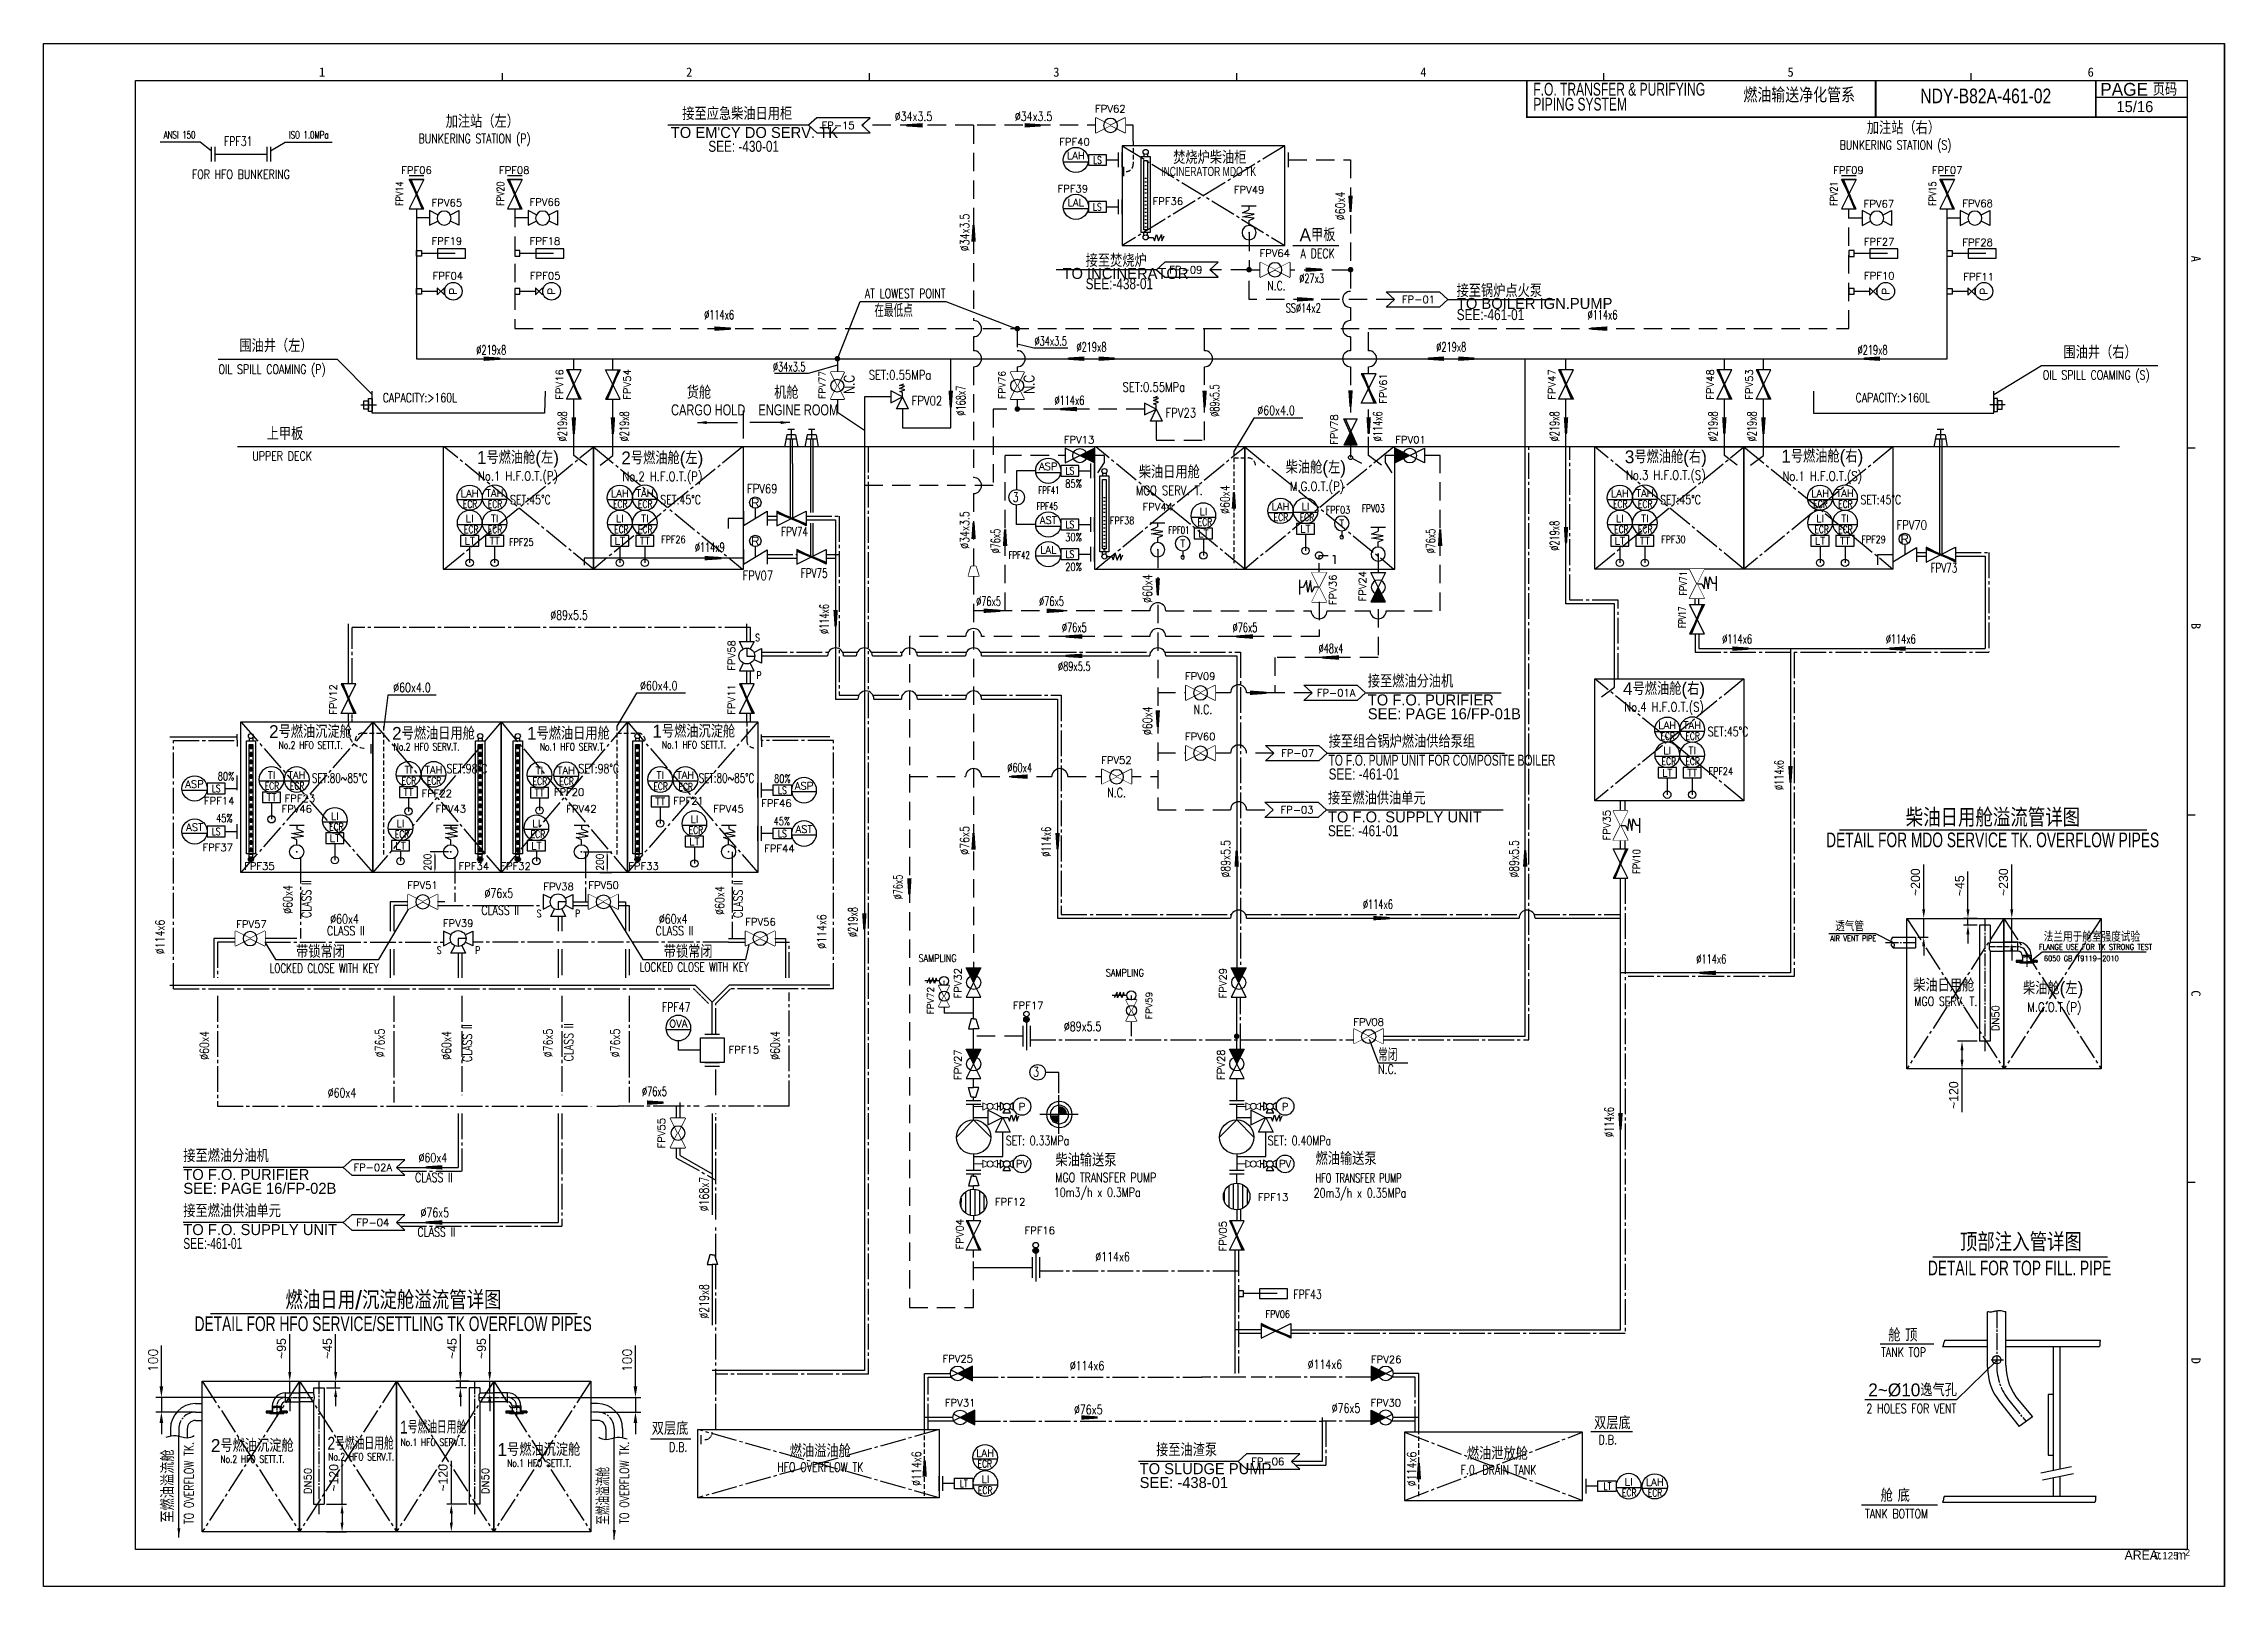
# Model space of a CAD drawing. Header units: inches. Extents: x 244 to 838, y -431 to 471.
# Drawn here: x 244 to 838, y 51 to 471 of the extents above; entities that cross this region are included whole.
import ezdxf
from ezdxf.enums import TextEntityAlignment as Align

# ---------------------------------------------------------------- set-up
doc = ezdxf.new("R2010")
doc.units = ezdxf.units.IN
doc.header["$MEASUREMENT"] = 0
doc.set_wipeout_variables(frame=1)
for name, pattern in [('CADRA_CENTERLINE', [3, 2.34375, -0.1875, 0.28125, -0.1875]), ('CADRA_SOLID', [0]), ('CENTER', [1.6, 1.25, -0.15, 0.05, -0.15]), ('CENTERX2', [0.955, 0.7, -0.085, 0.085, -0.085]), ('HIDDEN', [0.375, 0.25, -0.125]), ('SHORT_CENTER', [0.955, 0.7, -0.085, 0.085, -0.085]), ('SHORT_CENTER_X', [0.955, 0.7, -0.085, 0.085, -0.085])]:
    doc.linetypes.add(name, pattern=pattern)
for name, color, linetype in [('1', 3, 'CADRA_SOLID'), ('2', 7, 'CADRA_SOLID'), ('5', 2, 'CADRA_SOLID'), ('BALLAST', 7, 'Continuous'), ('chinese', 7, 'Continuous'), ('PIPE', 7, 'Continuous'), ('text', 2, 'Continuous'), ('粗实线', 3, 'Continuous'), ('细实线', 7, 'Continuous'), ('隐藏', 7, 'Continuous')]:
    doc.layers.add(name, color=color, linetype=linetype)
doc.layers.add('40', color=7, linetype='Continuous', lineweight=0)
doc.layers.add('细线', color=7, linetype='Continuous', lineweight=20)
doc.styles.add('CHINESE', font='SHORT.shx', dxfattribs={"bigfont": 'HZDXF.shx'})
doc.styles.add('HZDX', font='romans.shx', dxfattribs={"width": 0.9, "bigfont": 'HZDX.SHX'})
doc.styles.add('ROMANS', font='ROMANS')
doc.styles.add('SimSun', font='Simtxt.shx', dxfattribs={"bigfont": 'HZDX.SHX'})
doc.styles.add('st1', font='short.shx', dxfattribs={"bigfont": 'hzdxf.shx'})
doc.styles.get("Standard").update_dxf_attribs({"font": ''})
doc.styles.get('Standard').set_extended_font_data('SimSun')
doc.linetypes.add('STAR', pattern='A,0.7,-0.085,0.085,-0.085,["*   *",ROMANS,S=0.3,R=0,X=0,Y=-0.215],0.7,-0.085', length=1.74)
doc.dimstyles.new('ISO-25', dxfattribs={"dimtxt": 2.5, "dimasz": 2.5, "dimexe": 1.25, "dimexo": 0.625, "dimgap": 1, "dimtad": 1, "dimdec": 0, "dimdsep": 46, "dimtxsty": 'SimSun', "dimcen": 2.5, "dimclrd": 4, "dimclrt": 4, "dimadec": 0, "dimazin": 0, "dimtfac": 1, "dimtmove": 0, "dimatfit": 3, "dimfxl": 0, "dimarcsym": 0})
doc.dimstyles.new('jz', dxfattribs={"dimtxt": 2.5, "dimasz": 3, "dimexe": 1.5, "dimexo": 0.5, "dimgap": 1, "dimtad": 1, "dimdec": 0, "dimzin": 0, "dimdsep": 46, "dimtxsty": 'ROMANS', "dimcen": 0, "dimclrd": 7, "dimclre": 7, "dimclrt": 2, "dimadec": 0, "dimazin": 0, "dimtfac": 1, "dimtdec": 0, "dimtmove": 0, "dimatfit": 0, "dimfxl": 0, "dimtolj": 1, "dimtzin": 0, "dimarcsym": 0})

msp = doc.modelspace()

# ---------------------------------------------------------------- texts
at = {"color": 2, "linetype": 'SHORT_CENTER_X'}
for s, height, style, width, p in [('LS', 2, 'HZDX', 0.75, (530.98, 438.01)), ('LS', 2, 'HZDX', 0.75, (530.94, 425.25)), ('LS', 2, 'HZDX', 0.75, (523.48, 353.4)), ('LS', 2, 'HZDX', 0.75, (523.48, 338.78)), ('LS', 2, 'HZDX', 0.75, (523.48, 330.7)), ('LS', 2, 'HZDX', 0.75, (290.95, 266.91)), ('LS', 2, 'HZDX', 0.75, (445.15, 266.44)), ('LS', 2, 'HZDX', 0.75, (290.95, 255.18)), ('LS', 2, 'HZDX', 0.75, (445.15, 254.65)), ('DETAIL FOR MDO SERVICE TK. OVERFLOW PIPES', 4, 'SimSun', 0.7, (774.81, 251.91)), ('DETAIL FOR TOP FILL. PIPE', 4, 'SimSun', 0.7, (782.15, 135.37)), ('DETAIL FOR HFO SERVICE/SETTLING TK OVERFLOW PIPES', 4, 'SimSun', 0.7, (339.15, 120.19)), ('D.B.', 2.5, 'HZDX', 0.75, (416.79, 87.35)), ('LT', 2, 'HZDX', 0.75, (494.55, 77.69)), ('ECR', 2, 'HZDX', 0.75, (500.4, 75.84)), ('LT', 2, 'HZDX', 0.75, (669.89, 76.96)), ('ECR', 2, 'HZDX', 0.75, (675.82, 75.2))]:
    msp.add_text(s, height=height, dxfattribs=dict(at, style=style, width=width)).set_placement(p, align=Align.CENTER)
at = {"color": 2, "style": 'SimSun'}
for s, p in [('货舱', (419.1, 373.98)), ('机舱', (442.9, 373.98))]:
    msp.add_text(s, height=3.5, dxfattribs=at).set_placement(p)
at = {"color": 2, "style": 'SimSun', "width": 0.75}
for s, p in [('CARGO HOLD', (414.84, 369.48)), ('ENGINE ROOM', (438.64, 369.48))]:
    msp.add_text(s, height=3, dxfattribs=at).set_placement(p)
at = {"color": 2, "style": 'ROMANS'}
msp.add_text('FPV78', height=2, rotation=90, dxfattribs=at).set_placement((596.44, 361.45))
at = {"color": 2, "linetype": 'SHORT_CENTER_X', "style": 'SimSun'}
for s, p in [('1号燃油舱(左)', (373.13, 356.27)), ('2号燃油舱(左)', (412.46, 356.15)), ('柴油舱(左)', (590.46, 353.61)), ('3号燃油舱(右)', (685.79, 356.45)), ('1号燃油舱(右)', (728.4, 356.62)), ('柴油日用舱', (550.56, 352.33)), ('4号燃油舱(右)', (685.31, 293.34)), ('柴油舱(左)', (791.29, 211.81))]:
    msp.add_text(s, height=3.5, dxfattribs=at).set_placement(p, align=Align.CENTER)
at = {"color": 2, "linetype": 'SHORT_CENTER_X', "style": 'HZDX', "width": 0.75}
for s, p in [('ECR', (360.09, 346.32)), ('ECR', (366.89, 346.32)), ('ECR', (401, 346.32)), ('ECR', (407.8, 346.32)), ('ECR', (673.38, 346.32)), ('ECR', (680.18, 346.32)), ('ECR', (727.92, 346.32)), ('ECR', (734.72, 346.32)), ('ECR', (360.4, 339.46)), ('ECR', (366.89, 339.46)), ('ECR', (401.31, 339.46)), ('ECR', (407.8, 339.46)), ('ECR', (560.24, 341.44)), ('ECR', (580.95, 342.74)), ('ECR', (588.05, 342.74)), ('ECR', (673.69, 339.46)), ('ECR', (680.18, 339.46)), ('ECR', (728.22, 339.46)), ('ECR', (734.72, 339.46)), ('No.2 HFO SETT.T.', (316.68, 280.72)), ('No.2 HFO SERV.T.', (348.25, 280.25)), ('No.1 HFO SERV.T.', (388.04, 280.25)), ('No.1 HFO SETT.T.', (421.08, 280.83)), ('ECR', (686.3, 283.19)), ('ECR', (693.1, 283.19)), ('ECR', (686.61, 276.33)), ('ECR', (693.1, 276.33)), ('ECR', (306.13, 269.62)), ('ECR', (312.99, 269.62)), ('ECR', (343.42, 271.02)), ('ECR', (350.28, 271.02)), ('ECR', (379.1, 270.89)), ('ECR', (386.37, 270.89)), ('ECR', (411.99, 269.51)), ('ECR', (418.83, 269.39)), ('ECR', (323.69, 258.49)), ('ECR', (341.57, 256.45)), ('ECR', (378.56, 256.45)), ('ECR', (421.6, 257.6)), ('No.1 HFO SERV.T.', (350.11, 90.91)), ('No.2 HFO SETT.T.', (300.83, 86.36)), ('No.2 HFO SERV.T.', (330.45, 86.97)), ('No.1 HFO SETT.T.', (378.92, 85.27)), ('ECR', (500.29, 85.06)), ('ECR', (682.85, 77.17))]:
    msp.add_text(s, height=2, dxfattribs=at).set_placement(p, align=Align.TOP_CENTER)
at = {"color": 2, "linetype": 'Continuous', "style": 'HZDX'}
for s, height, width, p in [('SET:45%%dC', 2.5, 0.75, (370.98, 345.29)), ('SET:45%%dC', 2.5, 0.75, (411.9, 345.29)), ('SET:45%%dC', 2.5, 0.75, (684.27, 345.29)), ('SET:45%%dC', 2.5, 0.75, (738.81, 345.29)), ('S', 2, 0.75, (437.77, 307.97)), ('P', 2, 0.75, (438.1, 297.75)), ('SET:45%%dC', 2.5, 0.75, (697.19, 282.16)), ('SET:98%%dC', 2.5, 0.75, (353.68, 272.07)), ('SET:98%%dC', 2.5, 0.75, (389.61, 272.07)), ('SET:80~85%%DC', 2.5, 0.7, (317, 269.49)), ('SET:80~85%%DC', 2.5, 0.7, (422.36, 269.49)), ('S', 2, 0.75, (378.26, 232.88)), ('P', 2, 0.75, (388.71, 232.88)), ('S', 2, 0.75, (351.05, 222.88)), ('P', 2, 0.75, (361.5, 222.88)), ('SET: 0.33MPa', 2.5, 0.75, (506.01, 170.8)), ('SET: 0.40MPa', 2.5, 0.75, (577.36, 170.8))]:
    msp.add_text(s, height=height, dxfattribs=dict(at, width=width)).set_placement(p)
for s, width, p in [('MGO TRANSFER PUMP', 0.75, (519.53, 163.25)), ('HFO TRANSFER PUMP', 0.65, (590.37, 163.11)), ('10m3/h x 0.3MPa', 0.75, (519.11, 159.23)), ('20m3/h x 0.35MPa', 0.75, (589.89, 159.06))]:
    msp.add_text(s, height=2.5, dxfattribs=dict(at, width=width)).set_placement(p, align=Align.TOP_LEFT)
at = {"color": 2, "linetype": 'SHORT_CENTER_X', "style": 'HZDX', "width": 0.75}
for p in [(284.76, 78.82), (403.36, 78.91)]:
    msp.add_text('TO OVERFLOW TK.', height=2.5, rotation=90, dxfattribs=at).set_placement(p, align=Align.CENTER)
at = {"color": 2, "char_height": 2, "attachment_point": 5, "rotation": 90, "style": 'ROMANS'}
for insert in [(775.63, 205.38), (315.89, 79.38), (364.25, 79.38)]:
    msp.add_mtext('DN50', dxfattribs=dict(at, insert=insert))
at = {"color": 2, "linetype": 'Continuous', "style": 'ROMANS'}
for p in [(341.15, 252.32), (378.14, 252.33)]:
    msp.add_attdef('LT', text='LS', height=2, dxfattribs=at).set_placement(p, align=Align.MIDDLE)
at = {"layer": 'chinese', "color": 2}
for s, style, p in [('加注站（左）', 'SimSun', (353.45, 447.76)), ('加注站（右）', 'SimSun', (740.54, 446.02)), ('围油井（左）', 'SimSun', (297.24, 386.7)), ('围油井（右）', 'SimSun', (794.1, 384.9)), ('上甲板', 'SimSun', (304.68, 362.75)), ('带锁常闭', 'HZDX', (312.7, 221.77)), ('带锁常闭', 'HZDX', (412.84, 221.77)), ('柴油输送泵', 'SimSun', (519.54, 165)), ('燃油输送泵', 'SimSun', (590.39, 165.4)), ('舱 顶', 'SimSun', (746.38, 117.35)), ('2~%%C10逸气孔', 'SimSun', (740.93, 102.43)), ('舱 底', 'SimSun', (744.31, 73.71))]:
    msp.add_text(s, height=3.5, dxfattribs=dict(at, style=style)).set_placement(p)
at = {"layer": 'chinese', "color": 2, "style": 'HZDX', "width": 0.75}
for s, p in [('BUNKERING STATION (P)', (346.05, 443.6)), ('FPF31', (293.04, 442.87)), ('BUNKERING STATION (S)', (733.14, 441.85)), ('FOR HFO BUNKERING', (284.33, 433.86)), ('OIL SPILL COAMING (P)', (291.57, 380.8)), ('OIL SPILL COAMING (S)', (788.47, 379.23)), (' CAPACITY:>160L', (335.03, 373.06)), (' CAPACITY:>160L', (736.18, 373.06)), ('UPPER DECK', (300.78, 357.16)), ('TANK TOP', (744.45, 113.2)), ('2 HOLES FOR VENT', (740.44, 97.86)), ('TANK BOTTOM', (740.04, 69.23))]:
    msp.add_text(s, height=2.5, dxfattribs=at).set_placement(p)
at = {"layer": 'chinese', "color": 2}
for s, height, style, p in [('焚烧炉柴油柜', 3.5, 'SimSun', (561.58, 437.94)), ('A甲板', 3.5, 'SimSun', (590.91, 416.88)), ('2号燃油沉淀舱', 3.5, 'SimSun', (316.61, 281.64)), ('1号燃油沉淀舱', 3.5, 'SimSun', (421.01, 281.74)), ('2号燃油日用舱', 3.5, 'SimSun', (350.12, 281.16)), ('1号燃油日用舱', 3.5, 'SimSun', (386.87, 281.16)), ('柴油日用舱溢流管详图', 5, 'SimSun', (774.88, 257.47)), ('透气管', 2.5, 'SimSun', (735.85, 229.07)), ('法兰用于舱室强度试验', 2.5, 'SimSun', (801.85, 226.19)), ('柴油日用舱', 3.5, 'HZDX', (761.5, 212.59)), ('顶部注入管详图 ', 5, 'SimSun', (783.43, 141.89)), ('燃油日用/沉淀舱溢流管详图', 5, 'SimSun', (339.22, 126.12)), ('双层底', 3.5, 'SimSun', (414.56, 91.92)), ('双层底', 3.5, 'SimSun', (671.23, 93.45)), ('2号燃油沉淀舱', 3.5, 'SimSun', (300.76, 87.28)), ('1号燃油沉淀舱', 3.5, 'SimSun', (378.84, 86.18)), ('燃油溢油舱', 3.5, 'SimSun', (455.48, 85.83)), ('燃油泄放舱', 3.5, 'SimSun', (639.91, 85.1))]:
    msp.add_text(s, height=height, dxfattribs=dict(at, style=style)).set_placement(p, align=Align.CENTER)
for s, height, style, width, p in [('INCINERATOR MDO TK', 2.5, 'SimSun', 0.7, (561.26, 437.15)), ('6050 GB/T9119-2010', 1.5, 'HZDX', 0.75, (798.97, 222.38)), ('HFO OVERFLOW TK', 2.5, 'HZDX', 0.75, (455.48, 84.4)), ('F.0. DRAIN TANK', 2.5, 'HZDX', 0.75, (640.23, 83.67))]:
    msp.add_text(s, height=height, dxfattribs=dict(at, style=style, width=width)).set_placement(p, align=Align.TOP_CENTER)
at = {"layer": 'chinese', "color": 2, "linetype": 'SHORT_CENTER', "style": 'HZDX', "width": 0.75}
for s, height, p in [('AT LOWEST POINT', 2.5, (478.61, 401.42)), ('在最低点', 3.5, (475.45, 396.27))]:
    msp.add_text(s, height=height, dxfattribs=at).set_placement(p, align=Align.CENTER)
at = {"layer": 'chinese', "color": 2}
for s, height, style, width, p in [('85%%%', 2.188, 'HZDX', 0.75, (524.46, 349.82)), ('30%%%', 2.188, 'HZDX', 0.75, (524.46, 335.2)), ('20%%%', 2.188, 'HZDX', 0.75, (524.46, 327.12)), ('80%%%', 2.188, 'HZDX', 0.75, (293.61, 270.12)), ('80%%%', 2.188, 'HZDX', 0.75, (445.15, 269.49)), ('45%%%', 2.188, 'HZDX', 0.75, (293.15, 258.74)), ('45%%%', 2.188, 'HZDX', 0.75, (445.01, 257.92)), ('AIR VENT PIPE', 1.5, 'HZDX', 0.75, (736.84, 226.34)), ('FLANGE USE FOR TK STRONG TEST', 1.5, 'HZDX', 0.75, (802.84, 224.02)), ('1号燃油日用舱', 3.5, 'SimSun', 0.8, (350.04, 92.3)), ('2号燃油日用舱', 3.5, 'SimSun', 0.8, (330.27, 87.89)), ('D.B.', 2.5, 'HZDX', 0.75, (669.98, 89.35))]:
    msp.add_text(s, height=height, dxfattribs=dict(at, style=style, width=width)).set_placement(p, align=Align.CENTER)
at = {"layer": 'chinese', "color": 2, "style": 'SimSun'}
msp.add_text('至燃油溢流舱', height=3.5, rotation=90, dxfattribs=at).set_placement((279.47, 78), align=Align.CENTER)
at = {"layer": 'chinese', "color": 2, "style": 'HZDX', "width": 0.75}
msp.add_text('至燃油溢流舱', height=3.5, rotation=90, dxfattribs=at).set_placement((398.08, 75.33), align=Align.CENTER)
at = {"layer": 'text', "style": 'HZDX'}
for s, width, p in [('%%C34x3.5', 0.75, (480.88, 449.63)), ('%%C34x3.5', 0.75, (513.59, 449.63)), ('A DECK', 0.75, (590.97, 412.31)), ('%%C114x6', 0.65, (427.92, 395.63)), ('SS%%C14x2', 0.65, (587.04, 397.46)), ('%%C114x6', 0.65, (668.55, 395.63)), ('%%C219x8', 0.65, (365.86, 386.06)), ('%%C34x3.5', 0.65, (518.25, 388.47)), ('%%C219x8', 0.65, (529.36, 386.88)), ('%%C219x8', 0.65, (627.35, 386.88)), ('%%C219x8', 0.65, (742.11, 386.06)), ('%%C34x3.5', 0.65, (447.02, 381.46)), ('%%C114x6', 0.65, (523.35, 372.34)), ('%%C114x9', 0.65, (425.38, 332.35)), ('%%C89x5.5', 0.75, (387.05, 313.86)), ('%%C76x5', 0.65, (501.31, 317.63)), ('%%C76x5', 0.65, (518.46, 317.63)), ('%%C76x5', 0.65, (524.67, 310.5)), ('%%C76x5', 0.65, (571.16, 310.5)), ('%%C114x6', 0.65, (705.2, 307.36)), ('%%C114x6', 0.65, (749.78, 307.36)), ('%%C48x4', 0.65, (594.6, 304.78)), ('%%C89x5.5', 0.65, (524.67, 299.93)), ('%%C60x4', 0.65, (509.8, 272.34)), ('%%C114x6', 0.65, (607.38, 235.14)), ('%%C114x6', 0.65, (698.19, 220.24)), ('%%C89x5.5', 0.75, (526.94, 201.87)), ('%%c60x4', 0.75, (325.21, 183.82)), ('%%C76x5', 0.65, (410.31, 184.18)), ('%%c60x4', 0.75, (349.97, 166.16)), ('%%C76x5', 0.75, (350.48, 151.2)), ('%%C114x6', 0.75, (535.09, 139.18)), ('%%C114x6', 0.75, (528.15, 109.52)), ('%%C114x6', 0.75, (592.93, 109.88)), ('%%C76x5', 0.75, (528.48, 97.57)), ('%%C76x5', 0.75, (598.69, 97.96))]:
    msp.add_text(s, height=2.5, dxfattribs=dict(at, width=width)).set_placement(p, align=Align.CENTER)
at = {"layer": 'text', "color": 7, "style": 'SimSun'}
msp.add_text('15/16', height=3, dxfattribs=at).set_placement((813.55, 453.54), align=Align.MIDDLE_CENTER)
at = {"layer": 'text', "color": 2, "style": 'HZDX', "width": 0.75}
for s, p in [('%%C60x4', (598.36, 426.51)), ('%%C60x4', (545.85, 322.32)), ('%%c60x4', (545.85, 286.35)), ('%%c60x4', (311.69, 237.68)), ('CLASS II', (316.77, 237.8)), ('%%c60x4', (429.34, 237.4)), ('%%c114x6', (276.88, 227.49)), ('CLASS II', (360.57, 198.59)), ('CLASS II', (388.19, 198.79))]:
    msp.add_text(s, height=2.5, rotation=90, dxfattribs=at).set_placement(p, align=Align.CENTER)
at = {"layer": 'text', "style": 'HZDX'}
for s, width, p in [('%%C34x3.5', 0.75, (496.06, 419.28)), ('%%C168x7', 0.65, (495.01, 373.5)), ('%%C89x5.5', 0.65, (564.15, 373.5)), ('%%C219x8', 0.65, (386.49, 366.5)), ('%%C219x8', 0.65, (403.36, 366.5)), ('%%C219x8', 0.65, (656.74, 366.5)), ('%%C219x8', 0.65, (699.88, 366.5)), ('%%C219x8', 0.65, (710.52, 366.5)), ('%%C60x4', 0.75, (566.98, 346.55)), ('%%C34x3.5', 0.75, (496.06, 338.28)), ('%%C219x8', 0.65, (656.74, 336.71)), ('%%C76x5', 0.65, (504.48, 335.25)), ('%%C76x5', 0.65, (622.98, 335.25)), ('%%C114x6', 0.65, (457.8, 314.06)), ('%%C114x6', 0.65, (717.88, 271.57)), ('%%c76x5', 0.75, (496.06, 253.76)), ('%%C114x6', 0.65, (518.25, 253.4)), ('%%C89x5.5', 0.75, (567.13, 248.74)), ('%%C89x5.5', 0.75, (645.71, 248.73)), ('%%C76x5', 0.65, (477.88, 241.06)), ('%%c114x6', 0.75, (457.12, 228.96)), ('%%C219x8', 0.65, (465.62, 231.54)), ('%%c76x5', 0.75, (336.77, 198.63)), ('%%c76x5', 0.75, (382.58, 198.63)), ('%%c76x5', 0.75, (400.87, 198.63)), ('%%c60x4', 0.75, (288.94, 197.93)), ('%%c60x4', 0.75, (354.91, 197.93)), ('%%c60x4', 0.75, (444.43, 197.93)), ('%%C114x6', 0.65, (671.59, 177.11)), ('%%c168x7', 0.75, (425.08, 157.49)), ('%%C219x8', 0.75, (425.08, 128.26)), ('%%C114x6', 0.75, (482.93, 82.75)), ('%%C114x6', 0.75, (617.83, 82.65))]:
    msp.add_text(s, height=2.5, rotation=90, dxfattribs=dict(at, width=width)).set_placement(p, align=Align.CENTER)
at = {"layer": 'text', "color": 2, "style": 'HZDX', "width": 0.75}
for s, height, p in [('%%C60x4.0', 2.5, (579.64, 369.58)), ('FPV03', 2, (606.08, 343.18)), ('%%C60x4.0', 2.5, (411.49, 294.66)), ('%%C60x4.0', 2.5, (344.27, 294.15)), ('%%c76x5', 2.5, (367.92, 238.15)), ('%%c60x4', 2.5, (325.9, 231.16)), ('CLASS II', 2.5, (368.31, 233.52)), ('%%c60x4', 2.5, (415.41, 231.16)), ('CLASS II', 2.5, (326.26, 227.93)), ('CLASS II', 2.5, (415.78, 227.93)), ('FPF47', 2.5, (416.24, 207.12)), ('CLASS II', 2.5, (350.24, 160.76)), ('CLASS II', 2.5, (350.91, 145.91)), ('FPF43', 2.5, (588.2, 128.94))]:
    msp.add_text(s, height=height, dxfattribs=at).set_placement(p, align=Align.CENTER)
at = {"layer": 'text', "color": 6, "style": 'HZDX', "width": 0.75}
for p in [(507.87, 345.97), (513.45, 189.51)]:
    msp.add_text('3', height=2.5, dxfattribs=at).set_placement(p)
at = {"layer": 'text', "style": 'HZDX'}
for s, width, p in [('N.C.', 0.75, (557.19, 288.18)), ('LOCKED CLOSE WITH KEY', 0.7, (305.49, 217.73)), ('LOCKED CLOSE WITH KEY', 0.7, (406.3, 218.06)), ('N.C.', 0.75, (607.43, 190.22))]:
    msp.add_text(s, height=2.5, dxfattribs=dict(at, width=width)).set_placement(p)
at = {"layer": 'text', "color": 2, "style": 'HZDX', "width": 0.75}
msp.add_text('MGO SERV. T.', height=2.5, dxfattribs=at).set_placement((762.06, 211.21), align=Align.TOP_CENTER)
at = {"layer": '隐藏', "color": 2, "linetype": 'Continuous', "style": 'HZDX', "width": 0.8}
for s, p in [('SET:0.55MPa', (477.21, 379.26)), ('FPV02', (484.54, 372.26)), ('SET:0.55MPa', (546.35, 375.94)), ('FPV23', (553.68, 368.94)), ('No.1 H.F.O.T.(P)', (373.13, 351.72)), ('No.2 H.F.O.T.(P)', (412.46, 351.61)), ('FPV69', (439.68, 348.27)), ('M.G.O.T.(P)', (590.79, 348.92)), ('No.3 H.F.O.T.(S)', (685.79, 351.98)), ('No.1 H.F.O.T.(S)', (728.4, 351.71)), ('MGO SERV. T.', (550.56, 347.79)), ('FPV70', (752.76, 338.39)), ('FPV07', (438.49, 324.63)), ('No.4 H.F.O.T.(S)', (685.31, 288.87)), ('M.G.O.T.(P)', (791.62, 207.12))]:
    msp.add_text(s, height=2.5, dxfattribs=at).set_placement(p, align=Align.CENTER)

# ---------------------------------------------------------------- blocks, each defined once
blk = doc.blocks.new('V026')
at = {"color": 7}
blk.add_lwpolyline([(5.86, -1.97), (5.86, 2.04), (-2.15, -1.97), (-2.15, 2.04)], close=True, dxfattribs=at)
at = {"color": 2, "linetype": 'Continuous', "style": 'ROMANS', "flags": 1}
for tag in ['NAMEPLATE', 'STANDARD', 'DIAMETER', 'REMARKS', 'MATERIAL', 'WEIGHT', 'NAME', 'SIZE']:
    blk.add_attdef(tag, text='', height=2, dxfattribs=at).set_placement((1.92, 3.92), align=Align.MIDDLE)
at = {"color": 2, "linetype": 'Continuous', "style": 'ROMANS'}
blk.add_attdef('MARK', text='', height=2, dxfattribs=at).set_placement((1.92, 3.92), align=Align.MIDDLE)
at = {"color": 7}
blk.add_wipeout([(5.86, -1.97), (5.86, 2.04), (-2.15, -1.97), (-2.15, 2.04)], dxfattribs=at)
at = {"linetype": 'Continuous'}
blk.add_circle((1.92, 0), 1.92, dxfattribs=at)
blk = doc.blocks.new('V011')
at = {"linetype": 'Continuous'}
blk.add_lwpolyline([(6, 0, 4, 0, 0), (2, 0, 0, 0, 0)], format="xyseb", dxfattribs=at)
for points in [[(2, 0), (0.21, 0.89)], [(2, 0), (0.21, -0.89)], [(6, -2), (6, 2), (2, 0)], [(2, 0), (6, -2)]]:
    blk.add_lwpolyline(points, dxfattribs=at)
blk.add_circle((2, 0), 2, dxfattribs=at)
at = {"color": 2, "linetype": 'Continuous', "style": 'ROMANS', "flags": 1}
for tag in ['NAMEPLATE', 'STANDARD', 'DIAMETER', 'REMARKS', 'MATERIAL', 'WEIGHT', 'NAME', 'SIZE']:
    blk.add_attdef(tag, text='', height=2, dxfattribs=at).set_placement((2, 4), align=Align.MIDDLE)
at = {"color": 2, "linetype": 'Continuous', "style": 'ROMANS'}
blk.add_attdef('MARK', text='', height=2, dxfattribs=at).set_placement((2, 4), align=Align.MIDDLE)
blk = doc.blocks.new('V016')
at = {"linetype": 'Continuous'}
for points in [[(2.11, 0.95), (0, 2), (0, -2)], [(5.93, 0.96), (8.01, 2), (8.01, -2), (5.96, -0.98)], [(0, -2), (2.08, -0.96)], [(5.02, -1.94), (6.06, -4.03), (2.06, -4.03), (3.08, -1.98)]]:
    blk.add_lwpolyline(points, dxfattribs=at)
at = {"color": 7, "linetype": 'Continuous'}
blk.add_lwpolyline([(6.17, -0.04), (4.02, -0.04), (4.02, -2.19)], dxfattribs=at)
at = {"linetype": 'Continuous'}
blk.add_circle((4.02, -0.04), 2.15, dxfattribs=at)
at = {"color": 2, "linetype": 'Continuous', "style": 'ROMANS', "flags": 1}
for tag in ['NAMEPLATE', 'STANDARD', 'DIAMETER', 'REMARKS', 'MATERIAL', 'WEIGHT', 'NAME', 'SIZE']:
    blk.add_attdef(tag, text='', height=2, dxfattribs=at).set_placement((4.02, 4.11), align=Align.MIDDLE)
at = {"color": 2, "linetype": 'Continuous', "style": 'ROMANS'}
blk.add_attdef('MARK', text='', height=2, dxfattribs=at).set_placement((4.02, 4.11), align=Align.MIDDLE)
blk = doc.blocks.new('A040')
at = {"color": 7, "linetype": 'Continuous'}
blk.add_lwpolyline([(-3.4, 2.96), (3.4, 2.96)], dxfattribs=at)
blk.add_circle((0, 3.43), 3.43, dxfattribs=at)
at = {"color": 2, "linetype": 'Continuous', "style": 'ROMANS', "flags": 1}
for tag in ['NAMEPLATE', 'STANDARD', 'DIAMETER', 'REMARKS', 'MATERIAL', 'WEIGHT', 'NAME', 'SIZE']:
    blk.add_attdef(tag, text='', height=2, dxfattribs=at).set_placement((0, 8.86), align=Align.MIDDLE)
at = {"color": 2, "linetype": 'Continuous', "style": 'ROMANS'}
for tag, p in [('MARK', (0, 8.86)), ('SN', (0, 4.61))]:
    blk.add_attdef(tag, text='', height=2, dxfattribs=at).set_placement(p, align=Align.MIDDLE)
blk = doc.blocks.new('F038')
at = {"color": 7, "linetype": 'Continuous'}
for points in [[(0, -2), (0, 2)], [(1, -2), (1, 2)]]:
    blk.add_lwpolyline(points, dxfattribs=at)
at = {"color": 2, "linetype": 'Continuous', "style": 'ROMANS', "flags": 1}
for tag in ['NAMEPLATE', 'STANDARD', 'DIAMETER', 'REMARKS', 'MATERIAL', 'WEIGHT', 'NAME', 'SIZE']:
    blk.add_attdef(tag, text='', height=2, dxfattribs=at).set_placement((0.5, 4), align=Align.MIDDLE)
at = {"color": 2, "linetype": 'Continuous', "style": 'ROMANS'}
blk.add_attdef('MARK', text='', height=2, dxfattribs=at).set_placement((0.5, 4), align=Align.MIDDLE)
blk = doc.blocks.new('E000')
blk.add_lwpolyline([(-2.27, -2.08), (0, 0), (-2.27, 2.08), (12.25, 2.08), (14.53, 0), (12.25, -2.08)], close=True)
at = {"color": 2, "linetype": 'Continuous', "style": 'ROMANS'}
blk.add_attdef('MARK', text='', height=2, dxfattribs=at).set_placement((6.5, -0.01), align=Align.MIDDLE)
at = {"color": 2, "style": 'ROMANS', "flags": 1}
for tag, p in [('NOMDIA', (32.69, 2.18)), ('NUMBER', (36.25, -0.69)), ('CAPACITY', (36.52, -3.69))]:
    blk.add_attdef(tag, text='', height=2, rotation=359.3452, dxfattribs=at).set_placement(p, align=Align.CENTER)
at = {"layer": 'text', "style": 'CHINESE'}
for tag, p, height in [('CONNC', (15.25, 1.42), 3.5), ('CONNE', (15.25, -3.45), 3)]:
    blk.add_attdef(tag, p, '', height=height, dxfattribs=at)
at = {"layer": 'text', "color": 2, "style": 'CHINESE'}
blk.add_attdef('CONND', (15.25, -7.21), '', height=3, dxfattribs=at)
blk = doc.blocks.new('A033')
at = {"color": 7, "linetype": 'Continuous'}
blk.add_lwpolyline([(-3.4, 2.96), (3.4, 2.96)], dxfattribs=at)
blk.add_circle((0, 3.43), 3.43, dxfattribs=at)
at = {"color": 2, "linetype": 'Continuous', "style": 'ROMANS', "flags": 1}
for tag in ['NAMEPLATE', 'STANDARD', 'DIAMETER', 'REMARKS', 'MATERIAL', 'WEIGHT', 'NAME', 'SIZE']:
    blk.add_attdef(tag, text='', height=2, dxfattribs=at).set_placement((0, 8.86), align=Align.MIDDLE)
at = {"color": 2, "linetype": 'Continuous', "style": 'ROMANS'}
for tag, p in [('MARK', (0, 8.86)), ('SN', (0, 4.63))]:
    blk.add_attdef(tag, text='', height=2, dxfattribs=at).set_placement(p, align=Align.MIDDLE)
blk = doc.blocks.new('F068')
at = {"color": 7, "linetype": 'Continuous'}
blk.add_lwpolyline([(-2.47, 2.87), (2.47, 2.87), (2.47, 0), (-2.47, 0)], close=True, dxfattribs=at)
at = {"color": 2, "linetype": 'Continuous', "style": 'ROMANS', "flags": 1}
for tag in ['NAMEPLATE', 'STANDARD', 'DIAMETER', 'REMARKS', 'MATERIAL', 'WEIGHT', 'NAME', 'SIZE']:
    blk.add_attdef(tag, text='', height=2, dxfattribs=at).set_placement((0, 4.87), align=Align.MIDDLE)
at = {"color": 2, "linetype": 'Continuous', "style": 'ROMANS'}
for tag, p in [('MARK', (0, 4.87)), ('SN', (0, 1.43))]:
    blk.add_attdef(tag, text='', height=2, dxfattribs=at).set_placement(p, align=Align.MIDDLE)
blk = doc.blocks.new('F100')
at = {"color": 2, "linetype": 'Continuous', "style": 'ROMANS', "flags": 1}
for tag in ['WEIGHT', 'SIZE', 'STANDARD', 'NAME', 'DIAMETER', 'MATERIAL', 'REMARKS', 'NAMEPLATE']:
    blk.add_attdef(tag, (-8.33, -0.08), '', height=2, dxfattribs=at)
at = {"color": 2, "linetype": 'Continuous', "style": 'ROMANS'}
blk.add_attdef('MARK', (-8.33, -0.08), '', height=2, dxfattribs=at)
blk = doc.blocks.new('V013')
at = {"color": 3}
blk.add_wipeout([(8.01, -2), (8.01, 2), (0, -2), (0, 2)], dxfattribs=at)
at = {"linetype": 'Continuous'}
blk.add_lwpolyline([(0, -2), (8.01, 2), (8.01, -2), (0, 2)], close=True, dxfattribs=at)
at = {"color": 2, "linetype": 'Continuous', "style": 'ROMANS', "flags": 1}
for tag in ['NAMEPLATE', 'STANDARD', 'DIAMETER', 'REMARKS', 'MATERIAL', 'WEIGHT', 'NAME', 'SIZE']:
    blk.add_attdef(tag, text='', height=2, dxfattribs=at).set_placement((4.08, 4.49), align=Align.MIDDLE)
at = {"color": 2, "linetype": 'Continuous', "style": 'ROMANS'}
blk.add_attdef('MARK', text='', height=2, dxfattribs=at).set_placement((4.08, 4.49), align=Align.MIDDLE)
at = {"linetype": 'Continuous'}
blk.add_wipeout([(0, -2), (8.01, 2), (8.01, -2), (0, 2)], dxfattribs=at)
at = {"color": 7}
blk.add_lwpolyline([(8.01, -2), (8.01, 2), (0, -2), (0, 2)], close=True, dxfattribs=at)
blk.add_wipeout([(8.01, -2), (8.01, 2), (0, -2), (0, 2)], dxfattribs=at)
at = {"linetype": 'Continuous'}
blk.add_circle((4.02, -0.04), 1.92, dxfattribs=at)
blk = doc.blocks.new('X3106')
at = {"linetype": 'Continuous'}
blk.add_lwpolyline([(0, 0, 0, 0, 0), (0.98, 0.98, 0.7, 0, 0), (2.03, 2.03, 0, 0, 0)], format="xyseb", dxfattribs=at)
blk = doc.blocks.new('V114')
at = {"color": 7, "linetype": 'Continuous'}
for points in [[(-1.97, 7.22), (2.03, 7.22)], [(0, 1.93), (0, 3.3), (-1.38, 3.9), (1.83, 4.3), (-1.38, 5), (1.83, 5.4), (0.03, 6.2)], [(0.03, 7.22), (0.03, 6.2)]]:
    blk.add_lwpolyline(points, dxfattribs=at)
at = {"color": 7, "linetype": 'Continuous', "const_width": 0.25}
blk.add_lwpolyline([(-0.12, 0, 1), (0.12, 0, 1)], format="xyb", close=True, dxfattribs=at)
at = {"linetype": 'Continuous'}
blk.add_circle((0, 0), 1.93, dxfattribs=at)
at = {"linetype": 'Continuous', "xscale": 1.5, "yscale": 1.5, "zscale": 1.5}
blk.add_blockref('X3106', (0.03, 7.22), dxfattribs=at)
at = {"color": 2, "linetype": 'Continuous', "style": 'ROMANS', "flags": 1}
for tag in ['NAMEPLATE', 'STANDARD', 'DIAMETER', 'REMARKS', 'MATERIAL', 'WEIGHT', 'NAME', 'SIZE']:
    blk.add_attdef(tag, text='', height=2, dxfattribs=at).set_placement((-0.31, 11.99), align=Align.MIDDLE)
at = {"color": 2, "linetype": 'Continuous', "style": 'ROMANS'}
blk.add_attdef('MARK', text='', height=2, dxfattribs=at).set_placement((-0.31, 11.99), align=Align.MIDDLE)
blk = doc.blocks.new('F028')
blk.add_hatch(color=256).paths.add_polyline_path([(1.75, 4.56, 1), (0.25, 4.56, 1)])
at = {"color": 7, "linetype": 'Continuous'}
for points in [[(0, 2.83), (0, -2.83)], [(1, 3.81), (1, -3.81)], [(2, 2.83), (2, -2.83)]]:
    blk.add_lwpolyline(points, dxfattribs=at)
blk.add_circle((1, 6.06), 0.75)
blk.add_circle((1, 4.56), 0.75, dxfattribs=at)
at = {"color": 2, "linetype": 'Continuous', "style": 'ROMANS', "flags": 1}
for tag in ['NAMEPLATE', 'STANDARD', 'DIAMETER', 'REMARKS', 'MATERIAL', 'WEIGHT', 'NAME', 'SIZE']:
    blk.add_attdef(tag, text='', height=2, dxfattribs=at).set_placement((1, 7.31), align=Align.MIDDLE)
at = {"color": 2, "linetype": 'Continuous', "style": 'ROMANS'}
blk.add_attdef('MARK', text='', height=2, dxfattribs=at).set_placement((1, 7.31), align=Align.MIDDLE)
blk = doc.blocks.new('F006')
at = {"color": 7, "linetype": 'Continuous'}
for points in [[(-0.46, 3.29), (-1.04, 4.26), (1.02, 4.26), (0.46, 3.3)], [(-0.46, 1.75), (-1.04, 0.76), (1.06, 0.76), (0.46, 1.75)], [(0, 0.76), (0, 0)], [(0.77, 2.07), (1.77, 1.48), (1.77, 3.58), (0.77, 2.98)]]:
    blk.add_lwpolyline(points, dxfattribs=at)
for centre, radius in [((-0.01, 6.67), 2.41), ((0, 2.52), 0.9)]:
    blk.add_circle(centre, radius, dxfattribs=at)
at = {"color": 2, "linetype": 'Continuous', "style": 'ROMANS', "flags": 1}
for tag in ['NAMEPLATE', 'STANDARD', 'DIAMETER', 'REMARKS', 'MATERIAL', 'WEIGHT', 'NAME', 'SIZE']:
    blk.add_attdef(tag, text='', height=2, dxfattribs=at).set_placement((-0.01, 11.07), align=Align.MIDDLE)
at = {"color": 2, "linetype": 'Continuous', "style": 'ROMANS'}
for tag, p in [('MARK', (-0.01, 11.07)), ('SN', (-0.01, 6.67))]:
    blk.add_attdef(tag, text='', height=2, dxfattribs=at).set_placement(p, align=Align.MIDDLE)
blk = doc.blocks.new('F005')
at = {"color": 7, "linetype": 'Continuous'}
for points in [[(-0.46, 3.29), (-1.04, 4.26), (1.02, 4.26), (0.46, 3.3)], [(-0.46, 1.75), (-1.04, 0.76), (1.06, 0.76), (0.46, 1.75)], [(0, 0.76), (0, 0)], [(0.77, 2.07), (1.77, 1.48), (1.77, 3.58), (0.77, 2.98)]]:
    blk.add_lwpolyline(points, dxfattribs=at)
for centre, radius in [((-0.01, 6.67), 2.41), ((0, 2.52), 0.9)]:
    blk.add_circle(centre, radius, dxfattribs=at)
at = {"color": 2, "linetype": 'Continuous', "style": 'ROMANS', "flags": 1}
for tag in ['NAMEPLATE', 'STANDARD', 'DIAMETER', 'REMARKS', 'MATERIAL', 'WEIGHT', 'NAME', 'SIZE']:
    blk.add_attdef(tag, text='', height=2, dxfattribs=at).set_placement((-0.01, 11.07), align=Align.MIDDLE)
at = {"color": 2, "linetype": 'Continuous', "style": 'ROMANS'}
for tag, p in [('MARK', (-0.01, 11.07)), ('SN', (-0.01, 6.67))]:
    blk.add_attdef(tag, text='', height=2, dxfattribs=at).set_placement(p, align=Align.MIDDLE)
blk = doc.blocks.new('V993')
at = {"layer": '40', "linetype": 'Continuous', "lineweight": 0}
for p, q in [((1.25, 0.37), (0, 1)), ((0, 1), (0, -1)), ((2.75, 0.37), (4, 1)), ((4, 1), (4, -1)), ((0, -1), (1.25, -0.37)), ((4, -1), (2.75, -0.37))]:
    blk.add_line(p, q, dxfattribs=at)
blk.add_arc((2, 0), 0.833, 0.02404, 0.02347, dxfattribs=at)
at = {"color": 2, "style": 'ROMANS', "flags": 1}
for tag in ['LOCK_REASON', 'PIPEPOSITION', 'SYSTEMCODE', 'PAINT_SPEC', 'NAMEPLATE', 'VALVETYPE', 'LOCK_STAT', 'PRESSURE', 'OP_PRESS', 'STANDARD', 'DE_PRESS', 'DE_LTEMP', 'DIAMETER', 'REMARKS', 'OP_TEMP', 'MATERIAL', 'VALVEBP', 'DE_TEMP', 'VALVEAP', 'WEIGHT', 'NAME', 'DATE', 'SIZE']:
    blk.add_attdef(tag, text='', height=2, dxfattribs=at).set_placement((1.68, 2.42, 0), align=Align.MIDDLE)
at = {"color": 2, "style": 'ROMANS'}
blk.add_attdef('MARK', text='', height=2, dxfattribs=at).set_placement((1.68, 2.42, 0), align=Align.MIDDLE)
blk = doc.blocks.new('V003')
at = {"color": 7, "linetype": 'Continuous'}
for points in [[(1.45, 1.28), (0, 2), (0, -2)], [(4.06, -0.03), (1.45, 1.28)], [(3.96, 0), (5.53, 0), (5.9, -0.92), (6.42, 0.77), (6.94, -0.96), (7.74, 0.75), (7.88, -0.96), (8.47, 0.45)], [(0, -2), (3.99, 0)], [(4.08, 0), (6.07, -3.99), (2.07, -3.99), (4.06, 0)]]:
    blk.add_lwpolyline(points, dxfattribs=at)
at = {"color": 2, "linetype": 'Continuous', "style": 'ROMANS', "flags": 1}
for tag in ['NAMEPLATE', 'STANDARD', 'DIAMETER', 'REMARKS', 'MATERIAL', 'WEIGHT', 'NAME', 'SIZE']:
    blk.add_attdef(tag, text='', height=2, rotation=270, dxfattribs=at).set_placement((10.17, -0.26), align=Align.MIDDLE)
at = {"color": 2, "linetype": 'Continuous', "style": 'ROMANS'}
blk.add_attdef('MARK', text='', height=2, dxfattribs=at).set_placement((3.94, 4.5), align=Align.MIDDLE)
blk = doc.blocks.new('V027')
at = {"color": 7}
blk.add_wipeout([(8.01, 2), (0, -2.01), (0, 2), (8.01, -2.01)], dxfattribs=at)
at = {"const_width": 0.62}
blk.add_lwpolyline([(0.12, -1.6), (7.88, 1.6)], dxfattribs=at)
at = {"color": 7}
blk.add_lwpolyline([(8.01, 2), (0, -2.01), (0, 2), (8.01, -2.01)], close=True, dxfattribs=at)
at = {"color": 2, "style": 'ROMANS', "flags": 1}
for tag in ['NAMEPLATE', 'STANDARD', 'DIAMETER', 'REMARKS', 'MATERIAL', 'WEIGHT', 'NAME', 'SIZE']:
    blk.add_attdef(tag, text='', height=2, dxfattribs=at).set_placement((3.79, 4.15), align=Align.MIDDLE)
at = {"color": 2, "style": 'ROMANS'}
blk.add_attdef('MARK', text='', height=2, dxfattribs=at).set_placement((3.79, 4.15), align=Align.MIDDLE)
blk = doc.blocks.new('*X24')
at = {"color": 0}
for p, q in [((527.8, 299.76), (531, 302.96)), ((527.98, 298.17), (532.59, 302.78)), ((528.62, 297.04), (533.72, 302.14)), ((529.57, 296.23), (534.53, 301.18)), ((530.89, 295.77), (534.98, 299.87)), ((532.98, 296.1), (534.66, 297.77))]:
    blk.add_line(p, q, dxfattribs=at)
blk = doc.blocks.new('F023')
at = {"color": 7, "linetype": 'Continuous'}
blk.add_circle((3.62, 0), 3.62, dxfattribs=at)
at = {"color": 7, "linetype": 'Continuous', "rotation": 315}
blk.add_blockref('*X24', (-583.81, 164.08), dxfattribs=at)
at = {"color": 2, "linetype": 'Continuous', "style": 'ROMANS', "flags": 1}
for tag in ['NAMEPLATE', 'STANDARD', 'DIAMETER', 'REMARKS', 'MATERIAL', 'WEIGHT', 'NAME', 'SIZE']:
    blk.add_attdef(tag, text='', height=2, dxfattribs=at).set_placement((3.62, 5.62), align=Align.MIDDLE)
at = {"color": 2, "linetype": 'Continuous', "style": 'ROMANS'}
blk.add_attdef('MARK', text='', height=2, dxfattribs=at).set_placement((3.62, 5.62), align=Align.MIDDLE)
blk = doc.blocks.new('F110')
at = {"color": 7, "linetype": 'Continuous'}
for points in [[(-2, 0), (2, 0)], [(-2, -1), (2, -1)], [(-2, -7.73), (2, -7.73)], [(-2, -8.73), (2, -8.73)]]:
    blk.add_lwpolyline(points, dxfattribs=at)
blk.add_lwpolyline([(-3.22, -1), (3.22, -1), (3.22, -7.73), (-3.22, -7.73)], close=True)
at = {"color": 2, "style": 'ROMANS', "flags": 1}
for tag in ['NAMEPLATE', 'STANDARD', 'DIAMETER', 'REMARKS', 'MATERIAL', 'WEIGHT', 'NAME', 'SIZE']:
    blk.add_attdef(tag, text='', height=2, dxfattribs=at).set_placement((6.3, -4.3), align=Align.MIDDLE)
at = {"color": 2, "style": 'ROMANS'}
blk.add_attdef('MARK', text='', height=2, dxfattribs=at).set_placement((6.3, -4.3), align=Align.MIDDLE)
blk = doc.blocks.new('A047')
at = {"color": 7, "linetype": 'Continuous', "const_width": 1.93}
for points in [[(-0.08, 6.55, 0.414214), (-1.19, 5.45, -15.104067)], [(0.08, 3.94, 0.414214), (1.19, 5.05, -15.104067)]]:
    blk.add_lwpolyline(points, format="xyb", dxfattribs=at)
at = {"color": 7, "linetype": 'Continuous'}
for points in [[(0, 0), (0, 10.5)], [(-5.25, 5.25), (5.25, 5.25)]]:
    blk.add_lwpolyline(points, dxfattribs=at)
for radius in [3.5, 2.5]:
    blk.add_circle((-0.12, 5.25), radius, dxfattribs=at)
at = {"color": 2, "linetype": 'Continuous', "style": 'ROMANS', "flags": 1}
for tag in ['NAMEPLATE', 'STANDARD', 'DIAMETER', 'REMARKS', 'MATERIAL', 'WEIGHT', 'NAME', 'SIZE']:
    blk.add_attdef(tag, text='', height=2, dxfattribs=at).set_placement((0, 12.5), align=Align.MIDDLE)
at = {"color": 2, "linetype": 'Continuous', "style": 'ROMANS'}
blk.add_attdef('MARK', text='', height=2, dxfattribs=at).set_placement((0, 12.5), align=Align.MIDDLE)
blk = doc.blocks.new('X3107')
at = {"color": 7, "linetype": 'Continuous'}
blk.add_lwpolyline([(0, 0), (0, 1.57), (0.91, 1.94), (-0.77, 2.46), (0.96, 2.98), (-0.75, 3.78), (0.96, 3.92), (-0.46, 4.51)], dxfattribs=at)
blk = doc.blocks.new('V012')
at = {"color": 7, "linetype": 'Continuous'}
blk.add_wipeout([(8.01, -2), (0, 2), (0, -2), (8.01, 2)], dxfattribs=at)
blk.add_wipeout([(8.01, -2), (0, 2), (0, -2), (8.01, 2)], dxfattribs=at)
blk.add_lwpolyline([(8.01, -2), (0, 2), (0, -2), (8.01, 2)], close=True, dxfattribs=at)
blk.add_lwpolyline([(4.03, 0, 0, 4, 0), (8.02, 0, 4, 4, 0)], format="xyseb", dxfattribs=at)
blk.add_circle((3.99, -0.04), 1.92, dxfattribs=at)
at = {"color": 2, "linetype": 'Continuous', "style": 'ROMANS', "flags": 1}
for tag in ['NAMEPLATE', 'STANDARD', 'DIAMETER', 'REMARKS', 'MATERIAL', 'WEIGHT', 'NAME', 'SIZE']:
    blk.add_attdef(tag, text='', height=2, dxfattribs=at).set_placement((3.78, 4.27), align=Align.MIDDLE)
at = {"color": 2, "linetype": 'Continuous', "style": 'ROMANS'}
blk.add_attdef('MARK', text='', height=2, dxfattribs=at).set_placement((3.78, 4.27), align=Align.MIDDLE)
blk = doc.blocks.new('F065')
at = {"color": 7, "linetype": 'Continuous'}
for points in [[(0, 0), (0, 0.63), (2.65, 1.42), (2.65, 0)], [(0, 0), (0, -0.63), (2.65, -1.42), (2.65, 0)]]:
    blk.add_lwpolyline(points, dxfattribs=at)
at = {"color": 2, "linetype": 'Continuous', "style": 'ROMANS', "flags": 1}
for tag in ['NAMEPLATE', 'STANDARD', 'DIAMETER', 'REMARKS', 'MATERIAL', 'WEIGHT', 'NAME', 'SIZE']:
    blk.add_attdef(tag, text='', height=2, dxfattribs=at).set_placement((1.32, 3.03), align=Align.MIDDLE)
at = {"color": 2, "linetype": 'Continuous', "style": 'ROMANS'}
blk.add_attdef('MARK', text='', height=2, dxfattribs=at).set_placement((1.32, 3.03), align=Align.MIDDLE)
blk = doc.blocks.new('*D55')
at = {"color": 7, "lineweight": -2, "ltscale": 10, "transparency": 16777216}
for p, q in [((276.01, 105.15), (276.01, 116.22)), ((309.32, 102.15), (274.51, 102.15)), ((276.01, 102.15), (276.01, 98.15)), ((284.83, 98.15), (274.51, 98.15)), ((276.01, 95.15), (276.01, 92.15))]:
    blk.add_line(p, q, dxfattribs=at)
at = {"color": 7, "transparency": 16777216}
for points in [[(275.51, 105.15), (276.51, 105.15), (276.01, 102.15)], [(276.51, 95.15), (275.51, 95.15), (276.01, 98.15)]]:
    blk.add_solid(points, dxfattribs=at)
at = {"layer": 'Defpoints', "color": 0, "transparency": 16777216}
for p in [(309.82, 102.15), (276.01, 98.15), (285.33, 98.15)]:
    blk.add_point(p, dxfattribs=at)
at = {"color": 2, "transparency": 16777216, "insert": (273.76, 112.19), "char_height": 2.5, "attachment_point": 5, "rotation": 90, "style": 'ROMANS'}
blk.add_mtext('\\A1;100', dxfattribs=at)
blk = doc.blocks.new('*D56')
at = {"color": 7, "lineweight": -2, "ltscale": 10, "transparency": 16777216}
for p, q in [((405.13, 105.15), (405.13, 116.22)), ((370.82, 102.15), (406.63, 102.15)), ((405.13, 102.15), (405.13, 98.15)), ((395.31, 98.15), (406.63, 98.15)), ((405.13, 95.15), (405.13, 92.15))]:
    blk.add_line(p, q, dxfattribs=at)
at = {"color": 7, "transparency": 16777216}
for points in [[(404.63, 105.15), (405.63, 105.15), (405.13, 102.15)], [(405.63, 95.15), (404.63, 95.15), (405.13, 98.15)]]:
    blk.add_solid(points, dxfattribs=at)
at = {"layer": 'Defpoints', "color": 0, "transparency": 16777216}
for p in [(370.32, 102.15), (394.81, 98.15), (405.13, 98.15)]:
    blk.add_point(p, dxfattribs=at)
at = {"color": 2, "transparency": 16777216, "insert": (402.88, 112.19), "char_height": 2.5, "attachment_point": 5, "rotation": 90, "style": 'ROMANS'}
blk.add_mtext('\\A1;100', dxfattribs=at)
blk = doc.blocks.new('F039')
at = {"color": 7, "linetype": 'Continuous'}
blk.add_lwpolyline([(-2.47, 7.42), (2.47, 7.42), (2.47, 4.55), (-2.47, 4.55)], close=True, dxfattribs=at)
blk.add_lwpolyline([(0, 4.55), (0, 0)], dxfattribs=at)
at = {"color": 2, "linetype": 'Continuous', "style": 'ROMANS', "flags": 1}
for tag in ['NAMEPLATE', 'STANDARD', 'DIAMETER', 'REMARKS', 'MATERIAL', 'WEIGHT', 'NAME', 'SIZE']:
    blk.add_attdef(tag, text='', height=2, dxfattribs=at).set_placement((0, 9.42), align=Align.MIDDLE)
at = {"color": 2, "linetype": 'Continuous', "style": 'ROMANS'}
for tag, p in [('MARK', (0, 9.42)), ('SN', (0, 5.98))]:
    blk.add_attdef(tag, text='', height=2, dxfattribs=at).set_placement(p, align=Align.MIDDLE)
blk = doc.blocks.new('*D57')
at = {"color": 0, "lineweight": -2, "ltscale": 10}
for p, q in [((391.02, 250.7), (398.67, 250.7)), ((395.47, 245.03), (398.67, 245.03))]:
    blk.add_line(p, q, dxfattribs=at)
at = {"color": 4, "lineweight": -2, "ltscale": 10}
blk.add_line((397.42, 249.7), (397.42, 246.03), dxfattribs=at)
at = {"color": 4}
for points in [[(397.59, 249.7), (397.25, 249.7), (397.42, 250.7)], [(397.25, 246.03), (397.59, 246.03), (397.42, 245.03)]]:
    blk.add_solid(points, dxfattribs=at)
at = {"layer": 'Defpoints', "color": 0}
for p in [(390.39, 250.7), (394.85, 245.03), (397.42, 245.03)]:
    blk.add_point(p, dxfattribs=at)
at = {"color": 2, "insert": (395.42, 247.87), "char_height": 2, "attachment_point": 5, "rotation": 90, "style": 'HZDX'}
blk.add_mtext('200', dxfattribs=at)
blk = doc.blocks.new('*D58')
at = {"color": 0, "lineweight": -2, "ltscale": 10}
for p, q in [((354.2, 250.67), (349.25, 250.67)), ((352.45, 245.03), (349.25, 245.03))]:
    blk.add_line(p, q, dxfattribs=at)
at = {"color": 4, "lineweight": -2, "ltscale": 10}
blk.add_line((350.5, 249.67), (350.5, 246.03), dxfattribs=at)
at = {"color": 4}
for points in [[(350.67, 249.67), (350.34, 249.67), (350.5, 250.67)], [(350.34, 246.03), (350.67, 246.03), (350.5, 245.03)]]:
    blk.add_solid(points, dxfattribs=at)
at = {"layer": 'Defpoints', "color": 0}
for p in [(354.82, 250.67), (350.5, 245.03), (353.08, 245.03)]:
    blk.add_point(p, dxfattribs=at)
at = {"color": 2, "insert": (348.5, 247.87), "char_height": 2, "attachment_point": 5, "rotation": 90, "style": 'HZDX'}
blk.add_mtext('200', dxfattribs=at)
blk = doc.blocks.new('*X52')
at = {"color": 0}
for p, q in [((521.7, 313.9), (525.9, 318)), ((521.7, 315.3), (524.5, 318)), ((521.7, 316.7), (523, 318)), ((521.7, 312.4), (526.5, 317.2)), ((522, 311.3), (526.5, 315.8)), ((523.5, 311.3), (526.5, 314.4)), ((524.9, 311.3), (526.5, 313)), ((526.3, 311.3), (526.5, 311.5)), ((532.9, 312.3), (538.6, 318)), ((532.9, 313.7), (537.2, 318)), ((532.9, 315.1), (535.8, 318)), ((532.9, 316.6), (534.4, 318)), ((532.9, 318), (532.9, 318)), ((533.3, 311.3), (540, 318)), ((533.9, 310.5), (541.4, 318)), ((534.5, 309.7), (542.8, 318)), ((535.8, 309.5), (544.3, 318)), ((537.2, 309.5), (545.2, 317.5)), ((538.6, 309.5), (545.2, 316.1)), ((540, 309.5), (545.2, 314.7)), ((541.5, 309.5), (545.2, 313.3)), ((542.9, 309.5), (545.2, 311.9)), ((544.3, 309.5), (545.2, 310.5)), ((579.3, 317.7), (579.6, 318)), ((579.3, 316.2), (581, 318)), ((579.3, 314.8), (582.4, 318)), ((579.3, 313.4), (583.9, 318)), ((579.3, 312), (585.3, 318)), ((579.3, 310.6), (586.7, 318)), ((579.6, 309.5), (588.1, 318)), ((581.1, 309.5), (589.5, 318)), ((582.5, 309.5), (590.9, 318)), ((583.9, 309.5), (591.5, 317.2)), ((585.3, 309.5), (591.5, 315.7)), ((586.7, 309.5), (591.5, 314.3)), ((588.1, 309.5), (591.5, 312.9)), ((589.5, 309.5), (591.1, 311.1)), ((591.3, 311.3), (591.5, 311.5)), ((598, 317.9), (598, 318)), ((598, 316.5), (599.4, 318)), ((598, 315.1), (600.8, 318)), ((598, 313.7), (602.2, 318)), ((598, 312.3), (602.7, 317)), ((598.4, 311.3), (602.7, 315.6)), ((599.8, 311.3), (602.7, 314.2)), ((601.2, 311.3), (602.7, 312.8)), ((602.7, 311.3), (602.7, 311.4))]:
    blk.add_line(p, q, dxfattribs=at)
blk = doc.blocks.new('*X53')
at = {"color": 0}
for p, q in [((1200.1, 756.8), (1198.6, 758.4)), ((1200.1, 755), (1198.3, 756.9)), ((1200.1, 753.3), (1198.3, 755.1)), ((1200.1, 751.5), (1198.3, 753.3)), ((1200.1, 749.7), (1198.3, 751.6)), ((1200.1, 748), (1198.3, 749.8)), ((1200.1, 746.2), (1198.3, 748)), ((1200.1, 744.4), (1198.3, 746.3)), ((1200.1, 742.7), (1198.3, 744.5)), ((1200.1, 740.9), (1198.3, 742.7)), ((1200.1, 739.1), (1198.3, 741)), ((1199.7, 737.8), (1198.3, 739.2)), ((1199.2, 736.5), (1198.3, 737.4)), ((1198.5, 735.5), (1198.3, 735.7)), ((1200, 737.5), (1199.7, 737.8))]:
    blk.add_line(p, q, dxfattribs=at)
blk = doc.blocks.new('*X54')
at = {"color": 0}
for p, q in [((1232.4, 754.6), (1230.5, 756.5)), ((1232.4, 752.8), (1230.5, 754.7)), ((1232.4, 751.1), (1230.5, 753)), ((1232.4, 749.3), (1230.5, 751.2)), ((1232.4, 747.5), (1230.5, 749.4)), ((1232.4, 745.8), (1230.5, 747.7)), ((1232.4, 744), (1230.5, 745.9)), ((1232.4, 742.2), (1230.5, 744.1)), ((1232.4, 740.5), (1230.5, 742.4)), ((1232.4, 738.7), (1230.5, 740.6)), ((1231.5, 737.8), (1230.5, 738.8)), ((1232.4, 756.4), (1231, 757.7)), ((1232.4, 736.9), (1231.5, 737.8))]:
    blk.add_line(p, q, dxfattribs=at)
blk = doc.blocks.new('A$Cd7630dd0')
at = {"color": 3}
for p, q in [((-1.2, 0.42), (-2.86, 0.42)), ((-2.52, 0.42), (-2.86, 0.42)), ((-2.52, 0.42), (-2.86, 0.42)), ((-2.86, 0.42), (-2.86, -0.05)), ((-2.86, 0.42), (-2.86, -0.05)), ((-2.86, 0.42), (-2.86, -0.05)), ((-2.54, 0.42), (-1.2, 0.42)), ((-2.52, 0.42), (-2.52, -0.05)), ((-2.52, -0.05), (-2.52, 0.42)), ((-2.52, -0.05), (-2.52, 0.42)), ((-1.2, 0.42), (-2.07, 0.42)), ((-1.2, 0.42), (-2.07, 0.42)), ((-2.07, 0.42), (-2.07, -0.05)), ((-2.07, 0.42), (-2.07, -0.05)), ((-2.07, 0.42), (-2.07, -0.05)), ((-1.19, 0.57), (-1.35, 0.42)), ((-1.2, 0.42), (-1.21, 0.42)), ((-1.2, 1.83), (-1.2, -0.18)), ((-1.2, -0.18), (-1.2, 0.42)), ((-1.2, -0.18), (-1.2, 0.42)), ((-1.07, 0), (-1.2, -0.18)), ((-1.2, 0), (0, 0)), ((-1.07, 0.42), (-1.07, 1.44)), ((-1.07, 0), (-1.07, 1.44)), ((1.2, 0), (0, 0)), ((1.07, 0.42), (1.07, 1.4)), ((1.07, 1.4), (1.07, 0)), ((1.07, 0), (1.2, -0.18)), ((1.2, 1.83), (1.2, -0.18)), ((1.2, 0.42), (1.2, 1.41)), ((1.2, 0.57), (1.35, 0.42)), ((1.2, 0.42), (2.85, 0.42)), ((2.53, 0.42), (1.2, 0.42)), ((2.06, 0.42), (1.2, 0.42)), ((2.06, 0.42), (1.2, 0.42)), ((1.2, 0.42), (1.2, -0.18)), ((1.2, 0.42), (1.2, -0.18)), ((2.06, 0.42), (2.06, -0.05)), ((2.06, -0.05), (2.06, 0.42)), ((2.06, -0.05), (2.06, 0.42)), ((2.85, 0.42), (2.52, 0.42)), ((2.85, 0.42), (2.52, 0.42)), ((2.52, 0.42), (2.52, -0.05)), ((2.52, 0.42), (2.52, -0.05)), ((2.52, 0.42), (2.52, -0.05)), ((2.85, 0.42), (2.85, -0.05)), ((2.85, -0.05), (2.85, 0.42)), ((2.85, -0.05), (2.85, 0.42)), ((-2.86, -0.05), (-2.04, -0.05)), ((-2.86, -0.05), (-2.52, -0.05)), ((-2.86, -0.05), (-2.52, -0.05)), ((-2.07, -0.05), (-2.04, -0.05)), ((-2.07, -0.05), (-2.04, -0.05)), ((-1.95, -0.18), (-2.04, -0.05)), ((-2.04, -0.05), (-1.95, -0.18)), ((-2.04, -0.05), (-1.95, -0.18)), ((-1.95, -0.18), (-1.2, -0.18)), ((-1.95, -0.18), (-1.2, -0.18)), ((-1.95, -0.18), (0, -0.18)), ((-1.95, -0.18), (0, -0.18)), ((-1.95, -0.18), (-1.95, -0.25)), ((1.85, -0.25), (-1.95, -0.25)), ((1.85, -0.25), (-1.95, -0.25)), ((-1.84, -0.25), (1.95, -0.25)), ((-1.84, -0.25), (1.95, -0.25)), ((1.95, -0.18), (0, -0.18)), ((1.2, -0.18), (1.95, -0.18)), ((1.2, -0.18), (1.95, -0.18)), ((1.95, -0.18), (2.05, -0.05)), ((1.95, -0.18), (2.05, -0.05)), ((1.95, -0.18), (2.05, -0.05)), ((1.95, -0.18), (1.95, -0.25)), ((2.05, -0.05), (2.06, -0.05)), ((2.05, -0.05), (2.06, -0.05)), ((2.85, -0.05), (2.05, -0.05)), ((2.52, -0.05), (2.85, -0.05)), ((2.52, -0.05), (2.85, -0.05))]:
    blk.add_line(p, q, dxfattribs=at)
at = {"color": 8, "linetype": 'CENTER'}
blk.add_line((0, 2.01), (0, -1.32), dxfattribs=at)
at = {"color": 3}
for points in [[(-2.86, -0.05), (-2.52, -0.05), (-2.52, 0.42), (-2.86, 0.42)], [(-2.52, 0.42), (-2.86, 0.42), (-2.86, -0.05), (-2.52, -0.05)], [(-2.07, 0.42), (-2.07, -0.05), (-2.04, -0.05), (-1.95, -0.18), (-1.2, -0.18), (-1.2, 0.42)], [(-1.2, -0.18), (-1.2, 0.42), (-2.07, 0.42), (-2.07, -0.05), (-2.04, -0.05), (-1.95, -0.18)], [(1.95, -0.18), (2.05, -0.05), (2.06, -0.05), (2.06, 0.42), (1.2, 0.42), (1.2, -0.18)], [(1.2, 0.42), (1.2, -0.18), (1.95, -0.18), (2.05, -0.05), (2.06, -0.05), (2.06, 0.42)], [(2.85, 0.42), (2.52, 0.42), (2.52, -0.05), (2.85, -0.05)], [(2.52, -0.05), (2.85, -0.05), (2.85, 0.42), (2.52, 0.42)]]:
    blk.add_lwpolyline(points, close=True, dxfattribs=at)
for centre, radius, start, end in [((-0.18, 10.27), 8.87, 263.38971, 268.08136), ((-0.18, 10.27), 8.87, 263.39361, 264.23236), ((-0.02, -3.34), 4.77, 81.3324, 95.51705), ((-6.62, 117.52), 116.37, 273.60571, 273.85107)]:
    blk.add_arc(centre, radius, start, end, dxfattribs=at)
at = {"color": 3, "xscale": 0.07050000000000001, "yscale": 0.07050000000000001, "zscale": 0.07050000000000001}
for name, p in [('*X52', (-39.64, -22)), ('*X53', (-85.68, -52.01)), ('*X54', (-85.68, -52.01))]:
    blk.add_blockref(name, p, dxfattribs=at)
blk = doc.blocks.new('F004')
at = {"color": 7, "linetype": 'Continuous'}
blk.add_lwpolyline([(-1.3, 11.93), (1.3, 11.93), (1.3, 4.31), (-1.3, 4.31)], close=True, dxfattribs=at)
blk.add_lwpolyline([(0, 9.13), (0, 0)], dxfattribs=at)
at = {"color": 2, "linetype": 'Continuous', "style": 'ROMANS', "flags": 1}
for tag in ['NAMEPLATE', 'STANDARD', 'DIAMETER', 'REMARKS', 'MATERIAL', 'WEIGHT', 'NAME', 'SIZE']:
    blk.add_attdef(tag, text='', height=2, dxfattribs=at).set_placement((0, 13.93), align=Align.MIDDLE)
at = {"color": 2, "linetype": 'Continuous', "style": 'ROMANS'}
blk.add_attdef('MARK', text='', height=2, dxfattribs=at).set_placement((0, 13.93), align=Align.MIDDLE)
blk = doc.blocks.new('F206')
at = {"color": 7, "linetype": 'Continuous'}
blk.add_lwpolyline([(-0.98, 6.19), (0.96, 6.19), (-0.98, 4.24), (0.98, 4.24)], close=True, dxfattribs=at)
blk.add_lwpolyline([(0, 4.24), (0, 0)], dxfattribs=at)
blk.add_circle((-0.03, 8.62), 2.41, dxfattribs=at)
at = {"color": 2, "linetype": 'Continuous', "style": 'ROMANS', "flags": 1}
for tag in ['NAMEPLATE', 'STANDARD', 'DIAMETER', 'REMARKS', 'MATERIAL', 'WEIGHT', 'NAME', 'SIZE']:
    blk.add_attdef(tag, text='', height=2, dxfattribs=at).set_placement((-0.03, 13.03), align=Align.MIDDLE)
at = {"color": 2, "linetype": 'Continuous', "style": 'ROMANS'}
for tag, p in [('MARK', (-0.03, 13.03)), ('SN', (-0.03, 8.62))]:
    blk.add_attdef(tag, text='', height=2, dxfattribs=at).set_placement(p, align=Align.MIDDLE)
blk = doc.blocks.new('V555')
at = {"linetype": 'Continuous'}
for points in [[(2.32, 0.84), (0, 2), (0, -2), (2.29, -0.86)], [(5.72, 0.86), (8.01, 2), (8.01, -2), (5.75, -0.87)]]:
    blk.add_lwpolyline(points, dxfattribs=at)
blk.add_circle((4.02, -0.04), 1.92, dxfattribs=at)
at = {"color": 2, "linetype": 'Continuous', "style": 'ROMANS', "flags": 1}
for tag in ['NAMEPLATE', 'STANDARD', 'DIAMETER', 'REMARKS', 'MATERIAL', 'WEIGHT', 'NAME', 'SIZE']:
    blk.add_attdef(tag, text='', height=2, dxfattribs=at).set_placement((4.08, 4.49), align=Align.MIDDLE)
at = {"color": 2, "linetype": 'Continuous', "style": 'ROMANS'}
blk.add_attdef('MARK', text='', height=2, dxfattribs=at).set_placement((4.08, 4.49), align=Align.MIDDLE)
blk = doc.blocks.new('A2')
for p, q in [((0, 0), (0, 420)), ((0, 420), (594, 420)), ((594, 0), (594, 420)), ((125, 410), (125, 412)), ((225, 410), (225, 412)), ((325, 410), (325, 412)), ((425, 410), (425, 412)), ((525, 410), (525, 412)), ((584, 310), (586, 310)), ((584, 210), (586, 210)), ((584, 110), (586, 110)), ((594, 0), (0, 0))]:
    blk.add_line(p, q)
at = {"color": 5}
for p, q in [((25, 10), (25, 410)), ((25, 410), (584, 410)), ((584, 10), (584, 410)), ((584, 10), (25, 10))]:
    blk.add_line(p, q, dxfattribs=at)
for s, p in [('1', (75, 411)), ('2', (175, 411)), ('3', (275, 411)), ('4', (375, 411)), ('5', (475, 411)), ('6', (556.75, 411))]:
    blk.add_text(s, height=2.5).set_placement(p)
for s, p in [('A', (585, 362.28)), ('B', (585, 262.28)), ('C', (585, 162.28)), ('D', (585, 62.28))]:
    blk.add_text(s, height=2.5, rotation=270).set_placement(p)
at = {"color": 2, "style": 'st1'}
for s, height, p in [('AREA:', 2.5, (566.82, 7.28)), ('m', 2.5, (580.81, 7.28)), ('2', 1.8, (583.31, 8.34))]:
    blk.add_text(s, height=height, dxfattribs=at).set_placement(p)
at = {"color": 0, "style": 'st1'}
blk.add_text('0.125', height=2, dxfattribs=at).set_placement((574.85, 7.36))
blk = doc.blocks.new('A3图框')
at = {"ltscale": 5}
blk.add_lwpolyline([(-562.29, -4946.17), (31.71, -4946.17), (31.71, -5366.17), (-562.29, -5366.17)], close=True, dxfattribs=at)
at = {"layer": '粗实线', "color": 5, "const_width": 0.5}
for points in [[(-158.29, -4956.17), (-158.29, -4966.17), (21.71, -4966.17)], [(-63.29, -4956.17), (-63.29, -4966.17)], [(-3.29, -4956.17), (-3.29, -4966.17)]]:
    blk.add_lwpolyline(points, dxfattribs=at)
at = {"layer": '细实线'}
blk.add_line((-3.29, -4960.78), (21.71, -4960.78), dxfattribs=at)
at = {"color": 2}
blk.add_blockref('A2', (-562.29, -5366.17), dxfattribs=at)
blk.add_blockref('A2', (-562.29, -5366.17), dxfattribs=at)
at = {"color": 7, "style": 'SimSun', "width": 0.7}
for s, p in [('F.O. TRANSFER & PURIFYING', (-156.51, -4960.34)), ('PIPING SYSTEM', (-156.51, -4964.39))]:
    blk.add_text(s, height=3.5, dxfattribs=at).set_placement(p)
at = {"color": 7, "style": 'SimSun'}
blk.add_text('燃油输送净化管系', height=4, dxfattribs=at).set_placement((-99.3, -4962.2))
at = {"layer": 'text', "color": 7, "style": 'SimSun', "width": 0.8}
blk.add_text('NDY-B82A-461-02', height=4, dxfattribs=at).set_placement((-33.29, -4960.4), align=Align.MIDDLE_CENTER)
at = {"layer": 'text', "color": 7, "style": 'SimSun'}
blk.add_text('PAGE 页码', height=3.5, dxfattribs=at).set_placement((8.37, -4958.57), align=Align.MIDDLE)
blk = doc.blocks.new('V014')
at = {"linetype": 'Continuous'}
for p, q in [((8.01, -2), (0, 2)), ((0, -2), (8.01, 2))]:
    blk.add_line(p, q, dxfattribs=at)
at = {"color": 7}
blk.add_lwpolyline([(0, -2), (8.01, 2), (8.01, -2), (0, 2)], close=True, dxfattribs=at)
at = {"color": 7, "linetype": 'Continuous'}
for points in [[(2.03, 5.29), (6.03, 5.29)], [(4, 0), (4, 1.36), (2.63, 1.96), (5.84, 2.37), (2.63, 3.07), (5.84, 3.47), (4.03, 4.27)], [(4.03, 5.29), (4.03, 4.27)]]:
    blk.add_lwpolyline(points, dxfattribs=at)
at = {"linetype": 'Continuous', "xscale": 1.5, "yscale": 1.5, "zscale": 1.5}
blk.add_blockref('X3106', (4.03, 5.29), dxfattribs=at)
at = {"color": 2, "linetype": 'Continuous', "style": 'ROMANS', "flags": 1}
for tag in ['NAMEPLATE', 'STANDARD', 'DIAMETER', 'REMARKS', 'MATERIAL', 'WEIGHT', 'NAME', 'SIZE']:
    blk.add_attdef(tag, text='', height=2, dxfattribs=at).set_placement((4.3, 9.52), align=Align.MIDDLE)
at = {"color": 2, "linetype": 'Continuous', "style": 'ROMANS'}
blk.add_attdef('MARK', text='', height=2, dxfattribs=at).set_placement((4.3, 9.52), align=Align.MIDDLE)
at = {"color": 7}
blk.add_wipeout([(0, -2), (8.01, 2), (8.01, -2), (0, 2)], dxfattribs=at)
blk = doc.blocks.new('F500')
at = {"linetype": 'Continuous'}
blk.add_lwpolyline([(0, 1.76), (0, 0)], dxfattribs=at)
for centre, radius in [((0, 3.76), 2), ((0, 0), 0.5)]:
    blk.add_circle(centre, radius, dxfattribs=at)
at = {"color": 2, "linetype": 'Continuous', "style": 'ROMANS', "flags": 1}
for tag in ['NAMEPLATE', 'STANDARD', 'DIAMETER', 'REMARKS', 'MATERIAL', 'WEIGHT', 'NAME', 'SIZE']:
    blk.add_attdef(tag, text='', height=2, dxfattribs=at).set_placement((0, 7.76), align=Align.MIDDLE)
at = {"color": 2, "linetype": 'Continuous', "style": 'ROMANS'}
for tag, p in [('MARK', (0, 7.76)), ('SN', (0, 3.76))]:
    blk.add_attdef(tag, text='', height=2, dxfattribs=at).set_placement(p, align=Align.MIDDLE)
blk = doc.blocks.new('V075')
at = {"color": 7, "linetype": 'Continuous'}
for p, q in [((0, -2), (0, 2)), ((8, -2.95), (8, 2)), ((0, -2.87), (0, -2))]:
    blk.add_line(p, q, dxfattribs=at)
blk.add_lwpolyline([(8, 2), (0, -2.87)], dxfattribs=at)
at = {"color": 2, "linetype": 'Continuous', "style": 'ROMANS', "flags": 1}
for tag in ['NAMEPLATE', 'STANDARD', 'DIAMETER', 'REMARKS', 'MATERIAL', 'WEIGHT', 'NAME', 'SIZE']:
    blk.add_attdef(tag, text='', height=2, dxfattribs=at).set_placement((3.9, 3.97), align=Align.MIDDLE)
at = {"color": 2, "linetype": 'Continuous', "style": 'ROMANS'}
blk.add_attdef('MARK', text='', height=2, dxfattribs=at).set_placement((3.9, 3.97), align=Align.MIDDLE)
blk = doc.blocks.new('ACT')
at = {"color": 7, "linetype": 'Continuous'}
blk.add_lwpolyline([(0, 3.49), (0, 0)], dxfattribs=at)
blk.add_circle((0, 5.42), 1.93, dxfattribs=at)
at = {"layer": 'BALLAST', "color": 2, "linetype": 'Continuous', "style": 'CHINESE'}
blk.add_text('R', height=3, dxfattribs=at).set_placement((0, 5.42), align=Align.MIDDLE)
blk = doc.blocks.new('zw$A353')
at = {"layer": 'PIPE', "color": 2, "xscale": 0.8, "yscale": 0.8, "zscale": 0.8, "rotation": 270}
blk.add_blockref('V075', (6.22, 6.4), dxfattribs=at)
at = {"layer": 'PIPE', "color": 3, "linetype": 'Continuous', "xscale": 0.8, "yscale": 0.8, "zscale": 0.8, "rotation": 90}
blk.add_blockref('ACT', (5.88, 3.2), dxfattribs=at)
blk = doc.blocks.new('zw$7C91')
at = {"const_width": 0.75}
for points in [[(0.38, 0.75, 1), (1.13, 0.75, 1)], [(1.12, 0.75, -1), (0.38, 0.75, -1)]]:
    blk.add_lwpolyline(points, format="xyb", close=True, dxfattribs=at)
blk = doc.blocks.new('*D79')
at = {"color": 4, "lineweight": -2}
for p, q in [((768.08, 235.05), (768.08, 245.32)), ((768.08, 230.73), (768.08, 232.55)), ((768.08, 228.23), (768.08, 225.73))]:
    blk.add_line(p, q, dxfattribs=at)
at = {"color": 0, "lineweight": -2}
for p, q in [((770.58, 232.55), (766.83, 232.55)), ((770.58, 230.73), (766.83, 230.73))]:
    blk.add_line(p, q, dxfattribs=at)
at = {"color": 4}
for points in [[(767.66, 235.05), (768.49, 235.05), (768.08, 232.55)], [(768.49, 228.23), (767.66, 228.23), (768.08, 230.73)]]:
    blk.add_solid(points, dxfattribs=at)
at = {"layer": 'Defpoints', "color": 0}
for p in [(768.08, 232.55), (771.2, 232.55), (771.2, 230.73)]:
    blk.add_point(p, dxfattribs=at)
at = {"color": 4, "insert": (765.83, 241.44), "char_height": 2.5, "attachment_point": 5, "rotation": 90, "style": 'SimSun'}
blk.add_mtext('~45', dxfattribs=at)
blk = doc.blocks.new('*D80')
at = {"color": 4, "lineweight": -2}
for p, q in [((780.02, 235.05), (780.02, 247.24)), ((780.02, 226.05), (780.02, 232.55)), ((780.02, 223.55), (780.02, 221.05))]:
    blk.add_line(p, q, dxfattribs=at)
at = {"color": 0, "lineweight": -2}
for p, q in [((777.88, 232.55), (781.27, 232.55)), ((777.88, 226.05), (781.27, 226.05))]:
    blk.add_line(p, q, dxfattribs=at)
at = {"color": 4}
for points in [[(779.6, 235.05), (780.43, 235.05), (780.02, 232.55)], [(780.43, 223.55), (779.6, 223.55), (780.02, 226.05)]]:
    blk.add_solid(points, dxfattribs=at)
at = {"layer": 'Defpoints', "color": 0}
for p in [(777.25, 232.55), (780.02, 232.55), (777.25, 226.05)]:
    blk.add_point(p, dxfattribs=at)
at = {"color": 4, "insert": (777.77, 242.4), "char_height": 2.5, "attachment_point": 5, "rotation": 90, "style": 'SimSun'}
blk.add_mtext('~230', dxfattribs=at)
blk = doc.blocks.new('*D81')
at = {"color": 0, "lineweight": -2}
for p, q in [((770.58, 199.09), (765.21, 199.09)), ((770.58, 191.57), (765.21, 191.57))]:
    blk.add_line(p, q, dxfattribs=at)
at = {"color": 4, "lineweight": -2}
for p, q in [((766.46, 196.59), (766.46, 194.07)), ((766.46, 191.57), (766.46, 179.76))]:
    blk.add_line(p, q, dxfattribs=at)
at = {"color": 4}
for points in [[(766.88, 196.59), (766.05, 196.59), (766.46, 199.09)], [(766.05, 194.07), (766.88, 194.07), (766.46, 191.57)]]:
    blk.add_solid(points, dxfattribs=at)
at = {"layer": 'Defpoints', "color": 0}
for p in [(771.2, 199.09), (766.46, 191.57), (771.2, 191.57)]:
    blk.add_point(p, dxfattribs=at)
at = {"color": 4, "insert": (764.21, 184.42), "char_height": 2.5, "attachment_point": 5, "rotation": 90, "style": 'SimSun'}
blk.add_mtext('~120', dxfattribs=at)
blk = doc.blocks.new('*D82')
at = {"color": 4, "lineweight": -2}
for p, q in [((310.97, 109.05), (310.97, 119.32)), ((310.97, 103.35), (310.97, 106.55)), ((310.97, 100.85), (310.97, 98.35))]:
    blk.add_line(p, q, dxfattribs=at)
at = {"color": 0, "lineweight": -2}
for p, q in [((310.45, 106.55), (312.22, 106.55)), ((310.45, 103.35), (312.22, 103.35))]:
    blk.add_line(p, q, dxfattribs=at)
at = {"color": 4}
for points in [[(310.56, 109.05), (311.39, 109.05), (310.97, 106.55)], [(311.39, 100.85), (310.56, 100.85), (310.97, 103.35)]]:
    blk.add_solid(points, dxfattribs=at)
at = {"layer": 'Defpoints', "color": 0}
for p in [(309.82, 106.55), (309.82, 103.35), (310.97, 106.55)]:
    blk.add_point(p, dxfattribs=at)
at = {"color": 4, "insert": (308.72, 115.43), "char_height": 2.5, "attachment_point": 5, "rotation": 90, "style": 'SimSun'}
blk.add_mtext('~95', dxfattribs=at)
blk = doc.blocks.new('*D83')
at = {"color": 4, "lineweight": -2}
for p, q in [((323.48, 109.05), (323.48, 119.32)), ((323.48, 104.73), (323.48, 106.55)), ((323.48, 102.23), (323.48, 99.73))]:
    blk.add_line(p, q, dxfattribs=at)
at = {"color": 0, "lineweight": -2}
for p, q in [((320.94, 106.55), (324.73, 106.55)), ((320.94, 104.73), (324.73, 104.73))]:
    blk.add_line(p, q, dxfattribs=at)
at = {"color": 4}
for points in [[(323.06, 109.05), (323.9, 109.05), (323.48, 106.55)], [(323.9, 102.23), (323.06, 102.23), (323.48, 104.73)]]:
    blk.add_solid(points, dxfattribs=at)
at = {"layer": 'Defpoints', "color": 0}
for p in [(320.32, 106.55), (320.32, 104.73), (323.48, 106.55)]:
    blk.add_point(p, dxfattribs=at)
at = {"color": 4, "insert": (321.23, 115.43), "char_height": 2.5, "attachment_point": 5, "rotation": 90, "style": 'SimSun'}
blk.add_mtext('~45', dxfattribs=at)
blk = doc.blocks.new('*D84')
at = {"color": 4, "lineweight": -2}
for p, q in [((325.22, 73.08), (325.22, 84.89)), ((325.22, 70.58), (325.22, 68.07))]:
    blk.add_line(p, q, dxfattribs=at)
at = {"color": 0, "lineweight": -2}
for p, q in [((320.94, 73.08), (326.47, 73.08)), ((320.94, 65.57), (326.47, 65.57))]:
    blk.add_line(p, q, dxfattribs=at)
at = {"color": 4}
for points in [[(325.64, 70.58), (324.81, 70.58), (325.22, 73.08)], [(324.81, 68.07), (325.64, 68.07), (325.22, 65.57)]]:
    blk.add_solid(points, dxfattribs=at)
at = {"layer": 'Defpoints', "color": 0}
for p in [(320.32, 73.08), (320.32, 65.57), (325.22, 65.57)]:
    blk.add_point(p, dxfattribs=at)
at = {"color": 4, "insert": (322.97, 80.24), "char_height": 2.5, "attachment_point": 5, "rotation": 90, "style": 'SimSun'}
blk.add_mtext('~120', dxfattribs=at)
blk = doc.blocks.new('*D85')
at = {"color": 4, "lineweight": -2}
for p, q in [((365.44, 109.05), (365.44, 119.32)), ((365.44, 103.35), (365.44, 106.55)), ((365.44, 100.85), (365.44, 98.35))]:
    blk.add_line(p, q, dxfattribs=at)
at = {"color": 0, "lineweight": -2}
for p, q in [((364.91, 103.35), (364.19, 103.35)), ((365.77, 106.55), (366.69, 106.55))]:
    blk.add_line(p, q, dxfattribs=at)
at = {"color": 4}
for points in [[(365.02, 109.05), (365.86, 109.05), (365.44, 106.55)], [(365.86, 100.85), (365.02, 100.85), (365.44, 103.35)]]:
    blk.add_solid(points, dxfattribs=at)
at = {"layer": 'Defpoints', "color": 0}
for p in [(365.15, 106.55), (365.44, 106.55), (365.54, 103.35)]:
    blk.add_point(p, dxfattribs=at)
at = {"color": 4, "insert": (363.19, 115.43), "char_height": 2.5, "attachment_point": 5, "rotation": 90, "style": 'SimSun'}
blk.add_mtext('~95', dxfattribs=at)
blk = doc.blocks.new('*D86')
at = {"color": 4, "lineweight": -2}
for p, q in [((357.45, 109.05), (357.45, 119.32)), ((357.45, 104.73), (357.45, 106.55)), ((357.45, 102.23), (357.45, 99.73))]:
    blk.add_line(p, q, dxfattribs=at)
at = {"color": 0, "lineweight": -2}
for p, q in [((359.74, 106.55), (356.2, 106.55)), ((359.2, 104.73), (356.2, 104.73))]:
    blk.add_line(p, q, dxfattribs=at)
at = {"color": 4}
for points in [[(357.04, 109.05), (357.87, 109.05), (357.45, 106.55)], [(357.87, 102.23), (357.04, 102.23), (357.45, 104.73)]]:
    blk.add_solid(points, dxfattribs=at)
at = {"layer": 'Defpoints', "color": 0}
for p in [(357.45, 106.55), (359.82, 104.73), (360.37, 106.55)]:
    blk.add_point(p, dxfattribs=at)
at = {"color": 4, "insert": (355.2, 115.43), "char_height": 2.5, "attachment_point": 5, "rotation": 90, "style": 'SimSun'}
blk.add_mtext('~45', dxfattribs=at)
blk = doc.blocks.new('*D87')
at = {"color": 4, "lineweight": -2}
for p, q in [((354.99, 73.08), (354.99, 84.89)), ((354.99, 70.58), (354.99, 68.07))]:
    blk.add_line(p, q, dxfattribs=at)
at = {"color": 0, "lineweight": -2}
for p, q in [((359.2, 73.08), (353.74, 73.08)), ((358.71, 65.57), (353.74, 65.57))]:
    blk.add_line(p, q, dxfattribs=at)
at = {"color": 4}
for points in [[(355.41, 70.58), (354.57, 70.58), (354.99, 73.08)], [(354.57, 68.07), (355.41, 68.07), (354.99, 65.57)]]:
    blk.add_solid(points, dxfattribs=at)
at = {"layer": 'Defpoints', "color": 0}
for p in [(359.82, 73.08), (354.99, 65.57), (359.34, 65.57)]:
    blk.add_point(p, dxfattribs=at)
at = {"color": 4, "insert": (352.74, 80.24), "char_height": 2.5, "attachment_point": 5, "rotation": 90, "style": 'SimSun'}
blk.add_mtext('~120', dxfattribs=at)
blk = doc.blocks.new('V025')
at = {"color": 7, "linetype": 'Continuous'}
for p, q in [((-0.76, 2.89), (0.94, 3.41)), ((0.9, 2.38), (-0.76, 2.89)), ((0, 1.39), (0, 5.83)), ((0, 2.02), (0.9, 2.38))]:
    blk.add_line(p, q, dxfattribs=at)
at = {"linetype": 'Continuous'}
for p, q in [((-0.74, 4.19), (0.94, 4.33)), ((0.94, 3.41), (-0.74, 4.19)), ((0.94, 4.33), (-0.69, 5.14))]:
    blk.add_line(p, q, dxfattribs=at)
at = {"color": 7, "linetype": 'Continuous'}
blk.add_circle((0, 0), 1.39, dxfattribs=at)
at = {"color": 2, "linetype": 'Continuous', "style": 'ROMANS', "flags": 1}
for tag in ['NAMEPLATE', 'STANDARD', 'DIAMETER', 'REMARKS', 'MATERIAL', 'WEIGHT', 'NAME', 'SIZE']:
    blk.add_attdef(tag, text='', height=2, dxfattribs=at).set_placement((0, 8.1), align=Align.MIDDLE)
at = {"color": 2, "linetype": 'Continuous', "style": 'ROMANS'}
blk.add_attdef('MARK', text='', height=2, dxfattribs=at).set_placement((0, 8.1), align=Align.MIDDLE)
blk = doc.blocks.new('PLATE VALVE')
at = {"layer": 'PIPE'}
for p, q in [((-1.19, 7.93), (-1.81, 4.63)), ((1.44, 6.68), (-1.42, 6.68)), ((1.21, 7.93), (-1.19, 7.93)), ((0.91, 9.31), (-0.89, 9.31)), ((-0.29, 6.68), (-0.29, 0.04)), ((0.01, 9.31), (0.01, 6.68)), ((0.31, 6.68), (0.31, 0.04)), ((1.21, 7.93), (1.83, 4.63))]:
    blk.add_line(p, q, dxfattribs=at)
blk = doc.blocks.new('*D105')
at = {"color": 4, "lineweight": -2}
for p, q in [((756.04, 235.05), (756.04, 247.24)), ((756.04, 227.4), (756.04, 232.55)), ((756.04, 224.9), (756.04, 222.4))]:
    blk.add_line(p, q, dxfattribs=at)
at = {"color": 0, "lineweight": -2}
for p, q in [((752.96, 232.55), (757.29, 232.55)), ((754.4, 227.4), (757.29, 227.4))]:
    blk.add_line(p, q, dxfattribs=at)
at = {"color": 4}
for points in [[(755.62, 235.05), (756.45, 235.05), (756.04, 232.55)], [(756.45, 224.9), (755.62, 224.9), (756.04, 227.4)]]:
    blk.add_solid(points, dxfattribs=at)
at = {"layer": 'Defpoints', "color": 0}
for p in [(752.33, 232.55), (756.04, 232.55), (753.78, 227.4)]:
    blk.add_point(p, dxfattribs=at)
at = {"color": 4, "insert": (753.79, 242.4), "char_height": 2.5, "attachment_point": 5, "rotation": 90, "style": 'SimSun'}
blk.add_mtext('~200', dxfattribs=at)
blk = doc.blocks.new('A$C672d3900')
at = {"linetype": 'Continuous'}
h = blk.add_hatch(color=7, dxfattribs=at)
h.dxf.hatch_style = 1
h.paths.add_polyline_path([(3.2, -1.6), (6, -3), (6, -0.375)])
h.paths.add_polyline_path([(2.8, -1.4), (3.2, -1.6), (6, -0.375), (6, 0)])
at = {"color": 7}
for p, q in [((0, 0), (6, -3)), ((0, -3), (0, 0)), ((6, 0), (0, -2.625)), ((6, 0), (6, -3)), ((6, -0.375), (0, -3))]:
    blk.add_line(p, q, dxfattribs=at)

# ---------------------------------------------------------------- dimensions: what is measured, and where the dimension line sits
at = {"color": 7}
dim = msp.add_linear_dim(base=(756.04, 232.55), p1=(753.78, 227.4), p2=(752.33, 232.55), angle=90, text='~200', dimstyle='ISO-25', dxfattribs=at)
dim.commit()
dim.dimension.update_dxf_attribs({"geometry": '*D105', "text_midpoint": (756.04, 242.4), "dimtype": 160})
for base, p1, p2, text, picture, middle in [((768.08, 232.55), (771.2, 230.73), (771.2, 232.55), '~45', '*D79', (768.08, 241.44)), ((325.22, 65.57), (320.32, 73.08), (320.32, 65.57), '~120', '*D84', (325.22, 80.24)), ((354.99, 65.57), (359.82, 73.08), (359.34, 65.57), '~120', '*D87', (354.99, 80.24))]:
    dim = msp.add_linear_dim(base=base, p1=p1, p2=p2, angle=90, text=text, dimstyle='ISO-25', override={"dimtxsty": 'SimSun'}, dxfattribs=at)
    dim.commit()
    dim.dimension.update_dxf_attribs({"geometry": picture, "text_midpoint": middle, "dimtype": 160})
at = {"color": 3}
for base, p1, p2, text, picture, middle in [((780.02, 232.55), (777.25, 226.05), (777.25, 232.55), '~230', '*D80', (777.77, 242.4)), ((766.46, 191.57), (771.2, 199.09), (771.2, 191.57), '~120', '*D81', (764.21, 184.42))]:
    dim = msp.add_linear_dim(base=base, p1=p1, p2=p2, angle=90, text=text, dimstyle='ISO-25', override={"dimtxsty": 'SimSun'}, dxfattribs=at)
    dim.commit()
    dim.dimension.update_dxf_attribs({"geometry": picture, "text_midpoint": middle})
at = {"color": 7}
for base, p1, p2, text, picture, middle in [((310.97, 106.55), (309.82, 103.35), (309.82, 106.55), '~95', '*D82', (308.72, 115.43)), ((323.48, 106.55), (320.32, 104.73), (320.32, 106.55), '~45', '*D83', (321.23, 115.43)), ((357.45, 106.55), (359.82, 104.73), (360.37, 106.55), '~45', '*D86', (355.2, 115.43)), ((365.44, 106.55), (365.54, 103.35), (365.15, 106.55), '~95', '*D85', (363.19, 115.43))]:
    dim = msp.add_linear_dim(base=base, p1=p1, p2=p2, angle=90, text=text, dimstyle='ISO-25', override={"dimtxsty": 'SimSun'}, dxfattribs=at)
    dim.commit()
    dim.dimension.update_dxf_attribs({"geometry": picture, "text_midpoint": middle})
at = {"ltscale": 10}
for base, p1, p2, picture, middle in [((276.01, 98.15), (309.82, 102.15), (285.33, 98.15), '*D55', (276.01, 112.19)), ((405.13, 98.15), (370.32, 102.15), (394.81, 98.15), '*D56', (405.13, 112.19))]:
    dim = msp.add_linear_dim(base=base, p1=p1, p2=p2, angle=90, text='100', dimstyle='jz', dxfattribs=at)
    dim.commit()
    dim.dimension.update_dxf_attribs({"geometry": picture, "text_midpoint": middle, "dimtype": 160})

# ---------------------------------------------------------------- linework, layer by layer
at = {"color": 3, "linetype": 'HIDDEN', "ltscale": 20}
for p, q in [((497.23, 448.45), (466.83, 448.45)), ((572.28, 409.15), (561.55, 409.15)), ((509.14, 393.1), (509.14, 387.1)), ((509.14, 382.74), (509.14, 371.2)), ((560.16, 362.78), (560.16, 382.74)), ((543.8, 371.2), (502.55, 371.2)), ((502.55, 371.2), (502.55, 350.39)), ((547, 367.94), (547, 362.78)), ((547, 362.78), (560.16, 362.78)), ((532.78, 358.57), (505.82, 358.57)), ((505.82, 316.29), (505.82, 358.57)), ((624.32, 316.29), (624.32, 358.57)), ((502.55, 350.39), (467.48, 350.39)), ((547.4, 332.91), (547.4, 262.11)), ((567.23, 277.56), (547.4, 277.56)), ((579, 277.56), (571.59, 277.56)), ((479.74, 271.13), (495.05, 271.13)), ((499.42, 271.13), (518.55, 271.13)), ((522.91, 271.13), (547.4, 271.13)), ((547.4, 262.11), (567.23, 262.11))]:
    msp.add_line(p, q, dxfattribs=at)
at = {"color": 3}
for p, q in [((290.55, 440.56), (304.72, 440.56)), ((460.15, 384.92), (460.15, 370.37)), ((460.15, 370.37), (467.48, 365.47)), ((451.62, 341.07), (459.66, 341.07)), ((459.66, 341.07), (459.66, 292.27)), ((440.99, 330.62), (449.07, 330.62)), ((457.08, 330.62), (459.66, 330.62)), ((772.73, 331.18), (772.73, 305.98)), ((435.44, 307.96), (435.44, 312.75)), ((459.66, 292.27), (465.73, 292.27)), ((278.29, 281.95), (296.66, 281.95)), ((458.05, 281.95), (439.44, 281.95)), ((673.45, 120.51), (673.45, 264.53)), ((568.9, 196.94), (568.9, 211.09)), ((417.36, 178.12), (417.36, 182.38)), ((417.36, 167.97), (417.36, 170.11)), ((340.09, 164.76), (356.89, 164.76)), ((340.09, 149.76), (384.1, 149.76)), ((583.61, 120.51), (673.45, 120.51)), ((483.91, 108.67), (490.92, 108.67)), ((618.52, 108.67), (611.51, 108.67)), ((618.52, 92.64), (618.52, 108.67)), ((491.58, 96.67), (483.91, 96.67)), ((618.52, 96.67), (611.51, 96.67))]:
    msp.add_line(p, q, dxfattribs=at)
at = {"color": 3, "linetype": 'HIDDEN', "ltscale": 5}
for p, q in [((540.69, 444.14), (540.69, 437.88)), ((568.15, 359.83), (568.15, 329.22)), ((568.15, 357.91), (571.99, 357.91)), ((330.81, 282.99), (336.49, 282.99)), ((336.49, 284.91), (336.49, 249.86)), ((400.1, 284.91), (400.1, 249.86)), ((400.1, 282.99), (405.78, 282.99)), ((483.91, 81.12), (483.91, 93.38)), ((618.52, 75.28), (618.52, 92.64)), ((483.91, 75.38), (483.91, 81.12))]:
    msp.add_line(p, q, dxfattribs=at)
for p, q in [((538.19, 434.63), (538.19, 437.13)), ((568.97, 327.66), (568.67, 327.66)), ((333.15, 277.44), (333.15, 279.94)), ((569.9, 153.33), (569.9, 150.2)), ((744.13, 116.74), (758.81, 116.74)), ((423.05, 89.39), (423.05, 91.89)), ((739.08, 72.89), (759.81, 72.89))]:
    msp.add_line(p, q)
at = {"color": 7, "linetype": 'Continuous'}
for p, q in [((544.36, 433.94), (543.86, 433.94)), ((544.36, 432.94), (543.86, 432.94)), ((544.36, 431.94), (543.86, 431.94)), ((544.36, 430.94), (543.86, 430.94)), ((544.36, 429.94), (543.86, 429.94)), ((544.36, 428.71), (543.86, 428.71)), ((544.36, 427.71), (543.86, 427.71)), ((544.36, 426.71), (543.86, 426.71)), ((544.36, 425.71), (543.86, 425.71)), ((544.36, 424.71), (543.86, 424.71)), ((544.36, 423.71), (543.86, 423.71)), ((544.36, 422.71), (543.86, 422.71)), ((544.36, 421.71), (543.86, 421.71)), ((544.36, 420.71), (543.86, 420.71)), ((544.36, 419.71), (543.86, 419.71)), ((533.11, 347.05), (532.61, 347.05)), ((533.11, 346.05), (532.61, 346.05)), ((533.11, 345.05), (532.61, 345.05)), ((533.11, 344.05), (532.61, 344.05)), ((533.11, 343.05), (532.61, 343.05)), ((533.11, 341.82), (532.61, 341.82)), ((533.11, 340.82), (532.61, 340.82)), ((533.11, 339.82), (532.61, 339.82)), ((533.11, 338.82), (532.61, 338.82)), ((533.11, 337.82), (532.61, 337.82)), ((533.11, 336.82), (532.61, 336.82)), ((533.11, 335.82), (532.61, 335.82)), ((533.11, 334.82), (532.61, 334.82)), ((533.11, 333.82), (532.61, 333.82)), ((533.11, 332.82), (532.61, 332.82)), ((300.65, 279.66), (300.15, 279.66)), ((363.09, 279.66), (362.59, 279.66)), ((373.34, 279.66), (372.84, 279.66)), ((405.94, 279.66), (405.44, 279.66)), ((300.65, 278.66), (300.15, 278.66)), ((300.65, 277.66), (300.15, 277.66)), ((300.65, 276.66), (300.15, 276.66)), ((300.65, 275.66), (300.15, 275.66)), ((300.65, 274.66), (300.15, 274.66)), ((300.65, 273.66), (300.15, 273.66)), ((363.09, 278.66), (362.59, 278.66)), ((363.09, 277.66), (362.59, 277.66)), ((363.09, 276.66), (362.59, 276.66)), ((363.09, 275.66), (362.59, 275.66)), ((363.09, 274.66), (362.59, 274.66)), ((363.09, 273.66), (362.59, 273.66)), ((373.34, 278.66), (372.84, 278.66)), ((373.34, 277.66), (372.84, 277.66)), ((373.34, 276.66), (372.84, 276.66)), ((373.34, 275.66), (372.84, 275.66)), ((373.34, 274.66), (372.84, 274.66)), ((373.34, 273.66), (372.84, 273.66)), ((405.94, 278.66), (405.44, 278.66)), ((405.94, 277.66), (405.44, 277.66)), ((405.94, 276.66), (405.44, 276.66)), ((405.94, 275.66), (405.44, 275.66)), ((405.94, 274.66), (405.44, 274.66)), ((405.94, 273.66), (405.44, 273.66)), ((300.65, 272.66), (300.15, 272.66)), ((300.65, 271.66), (300.15, 271.66)), ((300.65, 270.66), (300.15, 270.66)), ((300.65, 270.66), (300.15, 270.66)), ((300.65, 269.66), (300.15, 269.66)), ((300.65, 268.66), (300.15, 268.66)), ((300.65, 268.66), (300.15, 268.66)), ((300.65, 267.66), (300.15, 267.66)), ((300.65, 267.66), (300.15, 267.66)), ((363.09, 272.66), (362.59, 272.66)), ((363.09, 271.66), (362.59, 271.66)), ((363.09, 270.66), (362.59, 270.66)), ((363.09, 270.66), (362.59, 270.66)), ((363.09, 269.66), (362.59, 269.66)), ((363.09, 268.66), (362.59, 268.66)), ((363.09, 268.66), (362.59, 268.66)), ((363.09, 267.66), (362.59, 267.66)), ((363.09, 267.66), (362.59, 267.66)), ((373.34, 272.66), (372.84, 272.66)), ((373.34, 272.66), (372.84, 272.66)), ((373.34, 271.66), (372.84, 271.66)), ((373.34, 271.66), (372.84, 271.66)), ((373.34, 270.66), (372.84, 270.66)), ((373.34, 270.66), (372.84, 270.66)), ((373.34, 269.66), (372.84, 269.66)), ((373.34, 269.66), (372.84, 269.66)), ((373.34, 268.66), (372.84, 268.66)), ((373.34, 268.66), (372.84, 268.66)), ((373.34, 267.66), (372.84, 267.66)), ((373.34, 267.66), (372.84, 267.66)), ((405.94, 271.66), (405.44, 271.66)), ((405.94, 271.66), (405.44, 271.66)), ((405.94, 270.66), (405.44, 270.66)), ((405.94, 270.66), (405.44, 270.66)), ((405.94, 269.66), (405.44, 269.66)), ((405.94, 269.66), (405.44, 269.66)), ((405.94, 268.66), (405.44, 268.66)), ((405.94, 268.66), (405.44, 268.66)), ((405.94, 267.66), (405.44, 267.66)), ((300.65, 266.66), (300.15, 266.66)), ((300.65, 266.66), (300.15, 266.66)), ((300.65, 265.66), (300.15, 265.66)), ((300.65, 264.66), (300.15, 264.66)), ((300.65, 264.66), (300.15, 264.66)), ((300.65, 263.66), (300.15, 263.66)), ((300.65, 263.66), (300.15, 263.66)), ((300.65, 262.66), (300.15, 262.66)), ((300.65, 262.66), (300.15, 262.66)), ((300.65, 261.66), (300.15, 261.66)), ((300.65, 261.66), (300.15, 261.66)), ((363.09, 266.66), (362.59, 266.66)), ((363.09, 266.66), (362.59, 266.66)), ((363.09, 265.66), (362.59, 265.66)), ((363.09, 264.66), (362.59, 264.66)), ((363.09, 264.66), (362.59, 264.66)), ((363.09, 263.66), (362.59, 263.66)), ((363.09, 263.66), (362.59, 263.66)), ((363.09, 262.66), (362.59, 262.66)), ((363.09, 262.66), (362.59, 262.66)), ((363.09, 261.66), (362.59, 261.66)), ((363.09, 261.66), (362.59, 261.66)), ((373.34, 266.66), (372.84, 266.66)), ((373.34, 266.66), (372.84, 266.66)), ((373.34, 265.66), (372.84, 265.66)), ((373.34, 265.66), (372.84, 265.66)), ((373.34, 264.66), (372.84, 264.66)), ((373.34, 264.66), (372.84, 264.66)), ((373.34, 263.66), (372.84, 263.66)), ((373.34, 263.66), (372.84, 263.66)), ((373.34, 262.66), (372.84, 262.66)), ((373.34, 262.66), (372.84, 262.66)), ((373.34, 261.66), (372.84, 261.66)), ((373.34, 261.66), (372.84, 261.66)), ((405.94, 266.66), (405.44, 266.66)), ((405.94, 266.66), (405.44, 266.66)), ((405.94, 265.66), (405.44, 265.66)), ((405.94, 265.66), (405.44, 265.66)), ((405.94, 264.66), (405.44, 264.66)), ((405.94, 264.66), (405.44, 264.66)), ((405.94, 263.66), (405.44, 263.66)), ((405.94, 262.66), (405.44, 262.66)), ((405.94, 262.66), (405.44, 262.66)), ((405.94, 261.66), (405.44, 261.66)), ((405.94, 261.66), (405.44, 261.66)), ((300.65, 260.66), (300.15, 260.66)), ((300.65, 260.66), (300.15, 260.66)), ((300.65, 259.66), (300.15, 259.66)), ((300.65, 258.66), (300.15, 258.66)), ((300.65, 258.66), (300.15, 258.66)), ((300.65, 257.66), (300.15, 257.66)), ((300.65, 257.66), (300.15, 257.66)), ((300.65, 256.66), (300.15, 256.66)), ((300.65, 256.66), (300.15, 256.66)), ((300.65, 255.66), (300.15, 255.66)), ((300.65, 255.66), (300.15, 255.66)), ((363.09, 260.66), (362.59, 260.66)), ((363.09, 260.66), (362.59, 260.66)), ((363.09, 259.66), (362.59, 259.66)), ((363.09, 258.66), (362.59, 258.66)), ((363.09, 258.66), (362.59, 258.66)), ((363.09, 257.66), (362.59, 257.66)), ((363.09, 257.66), (362.59, 257.66)), ((363.09, 256.66), (362.59, 256.66)), ((363.09, 256.66), (362.59, 256.66)), ((363.09, 255.66), (362.59, 255.66)), ((363.09, 255.66), (362.59, 255.66)), ((373.34, 260.66), (372.84, 260.66)), ((373.34, 260.66), (372.84, 260.66)), ((373.34, 259.66), (372.84, 259.66)), ((373.34, 258.66), (372.84, 258.66)), ((373.34, 258.66), (372.84, 258.66)), ((373.34, 257.66), (372.84, 257.66)), ((373.34, 257.66), (372.84, 257.66)), ((373.34, 256.66), (372.84, 256.66)), ((373.34, 256.66), (372.84, 256.66)), ((373.34, 255.66), (372.84, 255.66)), ((373.34, 255.66), (372.84, 255.66)), ((405.94, 260.66), (405.44, 260.66)), ((405.94, 260.66), (405.44, 260.66)), ((405.94, 259.66), (405.44, 259.66)), ((405.94, 258.66), (405.44, 258.66)), ((405.94, 258.66), (405.44, 258.66)), ((405.94, 257.66), (405.44, 257.66)), ((405.94, 257.66), (405.44, 257.66)), ((405.94, 256.66), (405.44, 256.66)), ((405.94, 256.66), (405.44, 256.66)), ((405.94, 255.66), (405.44, 255.66)), ((405.94, 255.66), (405.44, 255.66)), ((300.65, 254.66), (300.15, 254.66)), ((300.65, 254.66), (300.15, 254.66)), ((300.65, 253.66), (300.15, 253.66)), ((300.65, 253.66), (300.15, 253.66)), ((300.65, 252.66), (300.15, 252.66)), ((300.65, 252.66), (300.15, 252.66)), ((300.65, 251.66), (300.15, 251.66)), ((300.65, 250.66), (300.15, 250.66)), ((363.09, 254.66), (362.59, 254.66)), ((363.09, 254.66), (362.59, 254.66)), ((363.09, 253.66), (362.59, 253.66)), ((363.09, 253.66), (362.59, 253.66)), ((363.09, 252.66), (362.59, 252.66)), ((363.09, 252.66), (362.59, 252.66)), ((363.09, 251.66), (362.59, 251.66)), ((363.09, 250.66), (362.59, 250.66)), ((373.34, 254.66), (372.84, 254.66)), ((373.34, 254.66), (372.84, 254.66)), ((373.34, 253.66), (372.84, 253.66)), ((373.34, 253.66), (372.84, 253.66)), ((373.34, 252.66), (372.84, 252.66)), ((373.34, 252.66), (372.84, 252.66)), ((373.34, 251.66), (372.84, 251.66)), ((373.34, 250.66), (372.84, 250.66)), ((405.94, 254.66), (405.44, 254.66)), ((405.94, 254.66), (405.44, 254.66)), ((405.94, 253.66), (405.44, 253.66)), ((405.94, 253.66), (405.44, 253.66)), ((405.94, 252.66), (405.44, 252.66)), ((405.94, 252.66), (405.44, 252.66)), ((405.94, 251.66), (405.44, 251.66)), ((405.94, 250.66), (405.44, 250.66))]:
    msp.add_line(p, q, dxfattribs=at)
at = {"color": 3, "linetype": 'Continuous'}
for p, q in [((349.04, 423.23), (345.51, 423.23)), ((375.88, 423.23), (372.28, 423.23)), ((739.28, 423.22), (735.68, 423.22)), ((765.99, 423.22), (762.45, 423.22)), ((497.23, 206.74), (489.18, 206.74)), ((568.9, 153.19), (568.9, 150.2))]:
    msp.add_line(p, q, dxfattribs=at)
at = {"color": 7}
for p, q in [((489.72, 400.47), (508.77, 393.1)), ((509.14, 388.96), (513.63, 387.89)), ((513.63, 387.89), (522.87, 387.89)), ((434.59, 363.2), (434.59, 370.84)), ((742.91, 228.41), (747.7, 225.94))]:
    msp.add_line(p, q, dxfattribs=at)
at = {"ltscale": 10}
for p, q in [((573.6, 368.74), (568.25, 359.83)), ((586.9, 368.74), (573.6, 368.74)), ((337.72, 293.31), (336.49, 283.89)), ((350.82, 293.31), (337.72, 293.31)), ((405.46, 293.83), (400.1, 284.91)), ((418.75, 293.83), (405.46, 293.83)), ((289.36, 124.95), (389.24, 124.95)), ((285.33, 98.15), (287.16, 98.15)), ((307.42, 99.75), (307.42, 99.27))]:
    msp.add_line(p, q, dxfattribs=at)
at = {"color": 251}
msp.add_line((809.37, 360.93), (296.77, 360.93), dxfattribs=at)
at = {"color": 7, "linetype": 'SHORT_CENTER_X', "ltscale": 10}
msp.add_line((386.88, 360.93), (333.46, 360.93), dxfattribs=at)
at = {"color": 7, "linetype": 'CENTERX2', "ltscale": 10}
for p, q in [((451.62, 342.07), (460.66, 342.07)), ((460.66, 342.07), (460.66, 293.27)), ((440.99, 331.62), (449.07, 331.62)), ((457.08, 331.62), (460.66, 331.62)), ((773.73, 332.18), (773.73, 304.98)), ((460.66, 293.27), (465.98, 293.27)), ((279.29, 280.95), (296.66, 280.95)), ((674.7, 260.32), (674.7, 264.53)), ((400.4, 236.09), (403.4, 236.09)), ((443.13, 226.09), (447.05, 226.09)), ((291.29, 211.42), (291.29, 181.38)), ((569.9, 196.94), (569.9, 211.36)), ((341.18, 163.76), (357.89, 163.76)), ((341.18, 148.76), (385.1, 148.76)), ((617.52, 107.67), (611.24, 107.67)), ((617.52, 92.64), (617.52, 107.67)), ((491.85, 95.67), (484.91, 95.67)), ((617.52, 95.67), (611.24, 95.67))]:
    msp.add_line(p, q, dxfattribs=at)
at = {"linetype": 'CENTERX2', "ltscale": 5}
for p, q in [((772.66, 232.55), (772.66, 196.39)), ((745.66, 225.94), (754.28, 225.94)), ((280.77, 93.59), (280.77, 91.61)), ((399.37, 93.59), (399.37, 91.07))]:
    msp.add_line(p, q, dxfattribs=at)
at = {"color": 0, "ltscale": 10}
for p, q in [((730.16, 228.41), (742.91, 228.41)), ((785.42, 221.11), (788.27, 223.41)), ((788.27, 223.41), (816.62, 223.41))]:
    msp.add_line(p, q, dxfattribs=at)
at = {"color": 3, "ltscale": 10}
for p, q in [((747.72, 227.4), (753.78, 227.4)), ((753.78, 227.4), (753.78, 224.49)), ((771.2, 230.73), (771.2, 199.09)), ((774.11, 230.73), (771.2, 230.73)), ((774.11, 230.73), (774.11, 226.05)), ((774.11, 226.05), (777.9, 226.05)), ((781.69, 226.05), (777.9, 226.05)), ((781.69, 223.65), (781.69, 226.05)), ((747.73, 224.49), (753.78, 224.49)), ((774.11, 223.65), (777.9, 223.65)), ((774.11, 223.65), (774.11, 199.09)), ((781.69, 223.65), (777.9, 223.65)), ((785.29, 222.45), (782.89, 222.45)), ((774.11, 199.09), (771.2, 199.09)), ((309.82, 103.35), (313.62, 103.35)), ((309.82, 100.95), (309.82, 103.35)), ((317.41, 103.35), (313.62, 103.35)), ((317.41, 104.73), (317.41, 103.35)), ((317.41, 104.73), (320.32, 104.73)), ((320.32, 104.73), (320.32, 73.08)), ((359.82, 104.73), (359.82, 73.08)), ((362.73, 104.73), (359.82, 104.73)), ((362.73, 104.73), (362.73, 103.35)), ((362.73, 103.35), (366.52, 103.35)), ((370.32, 103.35), (366.52, 103.35)), ((370.32, 100.95), (370.32, 103.35)), ((285.33, 100.43), (287.16, 100.43)), ((285.33, 95.87), (287.16, 95.87)), ((306.22, 99.75), (308.62, 99.75)), ((309.82, 100.95), (313.62, 100.95)), ((317.41, 100.95), (313.62, 100.95)), ((317.41, 100.95), (317.41, 73.08)), ((362.73, 100.95), (366.52, 100.95)), ((362.73, 100.95), (362.73, 73.08)), ((370.32, 100.95), (366.52, 100.95)), ((373.92, 99.75), (371.52, 99.75)), ((394.81, 100.43), (392.98, 100.43)), ((394.81, 95.87), (392.98, 95.87)), ((278.49, 93.59), (278.49, 91.65)), ((283.05, 93.59), (283.05, 91.11)), ((397.09, 93.59), (397.09, 90.57)), ((401.65, 93.59), (401.65, 91.1)), ((317.41, 73.08), (320.32, 73.08)), ((362.73, 73.08), (359.82, 73.08))]:
    msp.add_line(p, q, dxfattribs=at)
at = {"linetype": 'CENTERX2', "ltscale": 2}
for p, q in [((774.11, 224.85), (781.7, 224.85)), ((784.09, 222.45), (784.09, 222.02)), ((309.82, 102.15), (317.41, 102.15)), ((362.73, 102.15), (370.32, 102.15)), ((372.72, 99.75), (372.72, 99.32)), ((394.81, 98.15), (392.98, 98.15))]:
    msp.add_line(p, q, dxfattribs=at)
at = {"color": 3, "linetype": 'SHORT_CENTER_X', "ltscale": 10}
msp.add_line((497.23, 196.95), (497.23, 200.45), dxfattribs=at)
at = {"color": 7, "linetype": 'SHORT_CENTER', "ltscale": 10}
for p, q in [((416.36, 178.12), (416.36, 181.38)), ((416.36, 167.29), (416.36, 170.11))]:
    msp.add_line(p, q, dxfattribs=at)
at = {"color": 8, "linetype": 'CENTERX2', "ltscale": 5}
for p, q in [((318.86, 106.55), (318.86, 70.39)), ((361.28, 106.55), (361.28, 70.39))]:
    msp.add_line(p, q, dxfattribs=at)
at = {"color": 3, "linetype": 'HIDDEN'}
for p, q in [((483.91, 81.12), (483.91, 85.62)), ((618.52, 80.39), (618.52, 84.89))]:
    msp.add_line(p, q, dxfattribs=at)
at = {"color": 7, "linetype": 'CENTERX2'}
msp.add_line((584.94, 83.68), (593.14, 83.68), dxfattribs=at)
for points in [[(452.3, 448.45), (413.96, 448.45)], [(533.45, 439.02), (536.69, 439.02)], [(533.45, 426.26), (536.69, 426.26)], [(547.03, 409.15), (519.72, 409.15)], [(626.45, 401.07), (655.57, 401.07)], [(330.36, 372.33), (334.58, 372.33)], [(778.23, 372.33), (774.01, 372.33)], [(525.95, 354.41), (529.19, 354.41)], [(525.95, 339.79), (529.19, 339.79)], [(366.78, 333.9), (366.78, 329.35)], [(407.69, 333.9), (407.69, 329.35)], [(680.07, 333.9), (680.07, 329.35)], [(734.6, 333.9), (734.6, 329.35)], [(525.95, 331.71), (529.19, 331.71)], [(604.17, 293.96), (640.97, 293.96)], [(593.53, 277.56), (641.82, 277.56)], [(293.42, 267.92), (296.66, 267.92)], [(442.68, 267.45), (439.44, 267.45)], [(692.99, 270.77), (692.99, 266.22)], [(306.01, 264.06), (306.01, 259.52)], [(343.3, 265.46), (343.3, 261.68)], [(378.99, 265.33), (378.99, 261.91)], [(411.88, 262.95), (411.88, 258.4)], [(593.37, 262.11), (641.47, 262.11)], [(293.42, 256.19), (296.66, 256.19)], [(353.31, 257.19), (356.56, 257.19)], [(442.68, 255.66), (439.44, 255.66)], [(733.12, 256.64), (816.8, 256.64)], [(325.56, 164.76), (281.98, 164.76)], [(325.56, 149.76), (281.98, 149.76)], [(758.53, 140.38), (806.06, 140.38)], [(569.33, 84.67), (542.18, 84.67)], [(492.08, 78.7), (488.84, 78.7)], [(667.31, 77.97), (664.06, 77.97)]]:
    msp.add_lwpolyline(points)
at = {"color": 3}
for points in [[(483.36, 448.45, 0, 0, 0), (483.36, 448.45, 1.2, 0.6, 0), (478.86, 448.45, 0, 0, 0), (478.86, 448.45, 0, 0, 0)], [(511.11, 448.45, 0, 0, 0), (511.11, 448.45, 1.2, 0.6, 0), (515.61, 448.45, 0, 0, 0), (515.61, 448.45, 0, 0, 0)], [(599.91, 429.31, 0, 0, 0), (599.91, 429.31, 1.2, 0.6, 0), (599.91, 424.81, 0, 0, 0), (599.91, 424.81, 0, 0, 0)], [(497.23, 416.8, 0, 0, 0), (497.23, 416.8, 1.2, 0.6, 0), (497.23, 421.3, 0, 0, 0), (497.23, 421.3, 0, 0, 0)], [(587.65, 409.15, 0, 0, 0), (587.65, 409.15, 1.2, 0.6, 0), (592.15, 409.15, 0, 0, 0), (592.15, 409.15, 0, 0, 0)], [(585.36, 401.07, 0, 0, 0), (585.36, 401.07, 1.2, 0.6, 0), (589.86, 401.07, 0, 0, 0), (589.86, 401.07, 0, 0, 0)], [(426.62, 393.1, 0, 0, 0), (426.62, 393.1, 1.2, 0.6, 0), (431.12, 393.1, 0, 0, 0), (431.12, 393.1, 0, 0, 0)], [(669.85, 393.1, 0, 0, 0), (669.85, 393.1, 1.2, 0.6, 0), (665.35, 393.1, 0, 0, 0), (665.35, 393.1, 0, 0, 0)], [(363.82, 384.92, 0, 0, 0), (363.82, 384.92, 1.2, 0.6, 0), (368.32, 384.92, 0, 0, 0), (368.32, 384.92, 0, 0, 0)], [(527.4, 384.92, 0, 0, 0), (527.4, 384.92, 1.2, 0.6, 0), (522.9, 384.92, 0, 0, 0), (522.9, 384.92, 0, 0, 0)], [(531.27, 384.92, 0, 0, 0), (531.27, 384.92, 1.2, 0.6, 0), (535.77, 384.92, 0, 0, 0), (535.77, 384.92, 0, 0, 0)], [(625.39, 384.92, 0, 0, 0), (625.39, 384.92, 1.2, 0.6, 0), (620.89, 384.92, 0, 0, 0), (620.89, 384.92, 0, 0, 0)], [(629.26, 384.92, 0, 0, 0), (629.26, 384.92, 1.2, 0.6, 0), (633.76, 384.92, 0, 0, 0), (633.76, 384.92, 0, 0, 0)], [(744.15, 384.92, 0, 0, 0), (744.15, 384.92, 1.2, 0.6, 0), (739.65, 384.92, 0, 0, 0), (739.65, 384.92, 0, 0, 0)], [(491.02, 376.2, 0, 0, 0), (491.02, 376.2, 1.2, 0.6, 0), (491.02, 371.7, 0, 0, 0), (491.02, 371.7, 0, 0, 0)], [(560.16, 376.2, 0, 0, 0), (560.16, 376.2, 1.2, 0.6, 0), (560.16, 371.7, 0, 0, 0), (560.16, 371.7, 0, 0, 0)], [(388.35, 368.91, 0, 0, 0), (388.35, 368.91, 1.2, 0.6, 0), (388.35, 364.41, 0, 0, 0), (388.35, 364.41, 0, 0, 0)], [(399, 368.91, 0, 0, 0), (399, 368.91, 1.2, 0.6, 0), (399, 364.41, 0, 0, 0), (399, 364.41, 0, 0, 0)], [(525.39, 371.2, 0, 0, 0), (525.39, 371.2, 1.2, 0.6, 0), (520.89, 371.2, 0, 0, 0), (520.89, 371.2, 0, 0, 0)], [(604.85, 368.91, 0, 0, 0), (604.85, 368.91, 1.2, 0.6, 0), (604.85, 364.41, 0, 0, 0), (604.85, 364.41, 0, 0, 0)], [(658.6, 368.91, 0, 0, 0), (658.6, 368.91, 1.2, 0.6, 0), (658.6, 364.41, 0, 0, 0), (658.6, 364.41, 0, 0, 0)], [(701.73, 368.91, 0, 0, 0), (701.73, 368.91, 1.2, 0.6, 0), (701.73, 364.41, 0, 0, 0), (701.73, 364.41, 0, 0, 0)], [(712.38, 368.91, 0, 0, 0), (712.38, 368.91, 1.2, 0.6, 0), (712.38, 364.41, 0, 0, 0), (712.38, 364.41, 0, 0, 0)], [(568.15, 344.07, 0, 0, 0), (568.15, 344.07, 1.2, 0.6, 0), (568.15, 348.57, 0, 0, 0), (568.15, 348.57, 0, 0, 0)], [(497.23, 335.8, 0, 0, 0), (497.23, 335.8, 1.2, 0.6, 0), (497.23, 340.3, 0, 0, 0), (497.23, 340.3, 0, 0, 0)], [(505.82, 333.95, 0, 0, 0), (505.82, 333.95, 1.2, 0.6, 0), (505.82, 338.45, 0, 0, 0), (505.82, 338.45, 0, 0, 0)], [(624.32, 333.95, 0, 0, 0), (624.32, 333.95, 1.2, 0.6, 0), (624.32, 338.45, 0, 0, 0), (624.32, 338.45, 0, 0, 0)], [(658.6, 339.12, 0, 0, 0), (658.6, 339.12, 1.2, 0.6, 0), (658.6, 334.62, 0, 0, 0), (658.6, 334.62, 0, 0, 0)], [(424.03, 330.62, 0, 0, 0), (424.03, 330.62, 1.2, 0.6, 0), (428.53, 330.62, 0, 0, 0), (428.53, 330.62, 0, 0, 0)], [(547.4, 325.12, 0, 0, 0), (547.4, 325.12, 1.2, 0.6, 0), (547.4, 320.62, 0, 0, 0), (547.4, 320.62, 0, 0, 0)], [(459.66, 316.47, 0, 0, 0), (459.66, 316.47, 1.2, 0.6, 0), (459.66, 311.97, 0, 0, 0), (459.66, 311.97, 0, 0, 0)], [(500.01, 316.29, 0, 0, 0), (500.01, 316.29, 1.2, 0.6, 0), (504.51, 316.29, 0, 0, 0), (504.51, 316.29, 0, 0, 0)], [(517.16, 316.29, 0, 0, 0), (517.16, 316.29, 1.2, 0.6, 0), (521.66, 316.29, 0, 0, 0), (521.66, 316.29, 0, 0, 0)], [(526.82, 309.28, 0, 0, 0), (526.82, 309.28, 1.2, 0.6, 0), (522.32, 309.28, 0, 0, 0), (522.32, 309.28, 0, 0, 0)], [(573.3, 309.28, 0, 0, 0), (573.3, 309.28, 1.2, 0.6, 0), (568.8, 309.28, 0, 0, 0), (568.8, 309.28, 0, 0, 0)], [(526.82, 304.01, 0, 0, 0), (526.82, 304.01, 1.2, 0.6, 0), (522.32, 304.01, 0, 0, 0), (522.32, 304.01, 0, 0, 0)], [(596.75, 303.56, 0, 0, 0), (596.75, 303.56, 1.2, 0.6, 0), (592.25, 303.56, 0, 0, 0), (592.25, 303.56, 0, 0, 0)], [(703.9, 305.98, 0, 0, 0), (703.9, 305.98, 1.2, 0.6, 0), (708.4, 305.98, 0, 0, 0), (708.4, 305.98, 0, 0, 0)], [(751.08, 305.98, 0, 0, 0), (751.08, 305.98, 1.2, 0.6, 0), (746.58, 305.98, 0, 0, 0), (746.58, 305.98, 0, 0, 0)], [(572.51, 293.96, 0, 0, 0), (572.51, 293.96, 1.2, 0.6, 0), (577.01, 293.96, 0, 0, 0), (577.01, 293.96, 0, 0, 0)], [(547.4, 289.15, 0, 0, 0), (547.4, 289.15, 1.2, 0.6, 0), (547.4, 284.65, 0, 0, 0), (547.4, 284.65, 0, 0, 0)], [(278.29, 281.95, 0, 0, 0), (278.29, 230.73, 1.3, 0.6, 0), (278.29, 226.23, 0, 0, 0), (278.29, 214.38, 0, 0, 0)], [(458.05, 281.95, 0, 0, 0), (458.05, 230.73, 1.3, 0.6, 0), (458.05, 226.23, 0, 0, 0), (458.05, 214.38, 0, 0, 0)], [(719.74, 273.99, 0, 0, 0), (719.74, 273.99, 1.2, 0.6, 0), (719.74, 269.49, 0, 0, 0), (719.74, 269.49, 0, 0, 0)], [(511.95, 271.13, 0, 0, 0), (511.95, 271.13, 1.2, 0.6, 0), (507.45, 271.13, 0, 0, 0), (507.45, 271.13, 0, 0, 0)], [(497.23, 251.28, 0, 0, 0), (497.23, 251.28, 1.2, 0.6, 0), (497.23, 255.78, 0, 0, 0), (497.23, 255.78, 0, 0, 0)], [(520.11, 255.81, 0, 0, 0), (520.11, 255.81, 1.2, 0.6, 0), (520.11, 251.31, 0, 0, 0), (520.11, 251.31, 0, 0, 0)], [(312.87, 250.67, 0, 0, 0), (312.87, 241.13, 1.2, 0.6, 0), (312.87, 236.63, 0, 0, 0), (312.87, 227.09, 0, 0, 0)], [(430.5, 250.7, 0, 0, 0), (430.5, 241.14, 1.2, 0.6, 0), (430.5, 236.64, 0, 0, 0), (430.5, 227.09, 0, 0, 0)], [(568.9, 246.59, 0, 0, 0), (568.9, 246.59, 1.2, 0.6, 0), (568.9, 251.09, 0, 0, 0), (568.9, 251.09, 0, 0, 0)], [(647.49, 246.59, 0, 0, 0), (647.49, 246.59, 1.2, 0.6, 0), (647.49, 251.09, 0, 0, 0), (647.49, 251.09, 0, 0, 0)], [(479.74, 243.47, 0, 0, 0), (479.74, 243.47, 1.2, 0.6, 0), (479.74, 238.97, 0, 0, 0), (479.74, 238.97, 0, 0, 0)], [(467.48, 233.96, 0, 0, 0), (467.48, 233.96, 1.2, 0.6, 0), (467.48, 229.46, 0, 0, 0), (467.48, 229.46, 0, 0, 0)], [(606.08, 232.61, 0, 0, 0), (606.08, 232.61, 1.2, 0.6, 0), (610.58, 232.61, 0, 0, 0), (610.58, 232.61, 0, 0, 0)], [(312.86, 227.09, 0, 0, 0), (323.3, 227.09, 1.2, 0.6, 0), (327.8, 227.09, 0, 0, 0), (352.83, 227.09, 0, 0, 0)], [(430.5, 227.09, 0, 0, 0), (417.48, 227.09, 1.2, 0.6, 0), (412.98, 227.09, 0, 0, 0), (360.84, 227.09, 0, 0, 0)], [(699.49, 217.71, 0, 0, 0), (699.49, 217.71, 1.2, 0.6, 0), (694.99, 217.71, 0, 0, 0), (694.99, 217.71, 0, 0, 0)], [(290.29, 211.42, 0, 0, 0), (290.29, 200.69, 1.2, 0.6, 0), (290.29, 196.19, 0, 0, 0), (290.29, 182.38, 0, 0, 0)], [(338.29, 211.42, 0, 0, 0), (338.29, 200.69, 1.2, 0.6, 0), (338.29, 196.19, 0, 0, 0), (338.29, 182.38, 0, 0, 0)], [(356.89, 211.42, 0, 0, 0), (356.89, 200.94, 1.2, 0.6, 0), (356.89, 196.44, 0, 0, 0), (356.89, 184.38, 0, 0, 0)], [(384.1, 211.42, 0, 0, 0), (384.1, 201.69, 1.2, 0.6, 0), (384.1, 197.19, 0, 0, 0), (384.1, 184.38, 0, 0, 0)], [(402.39, 211.42, 0, 0, 0), (402.39, 201.4, 1.2, 0.6, 0), (402.39, 196.9, 0, 0, 0), (402.39, 182.38, 0, 0, 0)], [(446.05, 212.38, 0, 0, 0), (446.05, 200.69, 1.2, 0.6, 0), (446.05, 196.19, 0, 0, 0), (446.05, 182.38, 0, 0, 0)], [(426.05, 192.33, 0, 0, 0), (426.05, 184.38, 1.2, 0.6, 0)], [(290.29, 182.38, 0, 0, 0), (323.3, 182.38, 1.2, 0.6, 0), (327.8, 182.38, 0, 0, 0), (446.05, 182.38, 0, 0, 0)], [(408.31, 182.38, 0, 0, 0), (408.31, 182.38, 1.2, 0.6, 0), (412.81, 182.38, 0, 0, 0), (412.81, 182.38, 0, 0, 0)], [(673.45, 179.52, 0, 0, 0), (673.45, 179.52, 1.2, 0.6, 0), (673.45, 175.02, 0, 0, 0), (673.45, 175.02, 0, 0, 0)], [(426.05, 177.48, 0, 0, 0), (426.05, 159.5, 1.2, 0.6, 0), (426.05, 155, 0, 0, 0), (426.05, 140.93, 0, 0, 0)], [(352.53, 164.76, 0, 0, 0), (352.53, 164.76, 1.2, 0.6, 0), (348.03, 164.76, 0, 0, 0), (348.03, 164.76, 0, 0, 0)], [(352.53, 149.76, 0, 0, 0), (352.53, 149.76, 1.2, 0.6, 0), (348.03, 149.76, 0, 0, 0), (348.03, 149.76, 0, 0, 0)], [(426.05, 138.29, 0, 0, 0), (426.05, 130.27, 1.2, 0.6, 0), (426.05, 125.77, 0, 0, 0), (426.05, 92.54, 0, 0, 0)], [(515.17, 137.51, 0, 0, 0), (540.43, 137.51, 0.6, 1.2, 0), (535.93, 137.51, 0, 0, 0), (533.85, 137.51, 1.2, 0.6, 0), (529.35, 137.51, 0, 0, 0), (568.38, 137.51, 0, 0, 0)], [(496.92, 108.67, 0, 0, 0), (526.21, 108.67, 1.2, 0.6, 0), (530.71, 108.67, 0, 0, 0), (574.05, 108.67, 0, 0, 0)], [(605.51, 108.67, 0, 0, 0), (595.62, 108.67, 1.2, 0.6, 0), (591.12, 108.67, 0, 0, 0), (574.05, 108.67, 0, 0, 0)], [(605.51, 96.67, 0, 0, 0), (601.26, 96.67, 1.2, 0.6, 0), (596.76, 96.67, 0, 0, 0), (497.58, 96.67, 0, 0, 0)], [(526.58, 96.67, 0, 0, 0), (526.58, 96.67, 1.2, 0.6, 0), (531.08, 96.67, 0, 0, 0), (531.08, 96.67, 0, 0, 0)], [(483.91, 80.53, 0, 0, 0), (483.91, 80.53, 1.2, 0.6, 0), (483.91, 85.03, 0, 0, 0), (483.91, 85.03, 0, 0, 0)], [(618.52, 79.8, 0, 0, 0), (618.52, 79.8, 1.2, 0.6, 0), (618.52, 84.3, 0, 0, 0), (618.52, 84.3, 0, 0, 0)]]:
    msp.add_lwpolyline(points, format="xyseb", dxfattribs=at)
at = {"color": 3, "linetype": 'HIDDEN', "ltscale": 20}
for points in [[(540.69, 444.14), (540.69, 448.45), (497.23, 448.45), (497.23, 395.28)], [(583.01, 439.02), (599.91, 439.02), (599.91, 403.26)], [(572.28, 419.23), (572.28, 409.15), (599.91, 409.15)], [(599.91, 398.89), (599.91, 395.28)], [(604.85, 387.1), (604.85, 393.1)], [(497.23, 390.91), (497.23, 387.1)], [(497.23, 382.74), (497.23, 352.57)], [(608.36, 355.95), (604.85, 358.6), (604.85, 382.74)], [(599.91, 361.35), (599.91, 358.01)], [(600.41, 357.75), (602.91, 356.45)], [(497.23, 348.21), (497.23, 217.1)], [(545.22, 316.29), (497.23, 316.29)], [(545.22, 309.28), (499.42, 309.28)], [(567.23, 293.96), (547.4, 293.96)], [(589.49, 293.96), (571.59, 293.96)], [(571.59, 262.11), (578.84, 262.11)]]:
    msp.add_lwpolyline(points, dxfattribs=at)
at = {"color": 7}
for points in [[(289.55, 441.52), (286.61, 443.83), (275.65, 443.83)], [(305.72, 441.52), (309.74, 443.83), (322.56, 443.83)], [(333.46, 375.17), (323.94, 384.74), (291.48, 384.74)], [(775.13, 375.17), (788.11, 383.09), (819.85, 383.09)], [(303.44, 227.22), (307.09, 221.39), (335.25, 221.39), (343.73, 235.79)], [(397.6, 236.81), (407.18, 221.39), (435.19, 221.39), (436.43, 227.02)], [(422.83, 196.69), (416.82, 196.69), (416.82, 199.27)]]:
    msp.add_lwpolyline(points, dxfattribs=at)
for points in [[(533.45, 440.46), (528.52, 440.46), (528.52, 437.59), (533.45, 437.59)], [(582.01, 442.88), (537.69, 442.88), (537.69, 415.71), (582.01, 415.71)], [(533.45, 427.69), (528.52, 427.69), (528.52, 424.82), (533.45, 424.82)], [(345.51, 414.35), (346.89, 414.35), (346.89, 412.79), (345.51, 412.79)], [(373.66, 414.35), (372.28, 414.35), (372.28, 412.79), (373.66, 412.79)], [(737.06, 414.35), (735.68, 414.35), (735.68, 412.78), (737.06, 412.78)], [(762.45, 414.35), (763.83, 414.35), (763.83, 412.78), (762.45, 412.78)], [(345.51, 404.02), (346.89, 404.02), (346.89, 402.45), (345.51, 402.45)], [(373.66, 404.02), (372.28, 404.02), (372.28, 402.45), (373.66, 402.45)], [(737.06, 404.02), (735.68, 404.02), (735.68, 402.45), (737.06, 402.45)], [(762.45, 404.02), (763.83, 404.02), (763.83, 402.45), (762.45, 402.45)], [(332.44, 373.47), (332.44, 371.19), (331.15, 371.19), (331.15, 373.47)], [(333.46, 374.1), (333.46, 370.55), (332.44, 370.55), (332.44, 374.1)], [(775.13, 374.1), (775.13, 370.55), (776.15, 370.55), (776.15, 374.1)], [(776.15, 373.47), (776.15, 371.19), (777.44, 371.19), (777.44, 373.47)], [(525.95, 355.84), (521.01, 355.84), (521.01, 352.98), (525.95, 352.98)], [(525.95, 341.22), (521.01, 341.22), (521.01, 338.35), (525.95, 338.35)], [(525.95, 333.14), (521.01, 333.14), (521.01, 330.27), (525.95, 330.27)], [(293.42, 269.35), (288.48, 269.35), (288.48, 266.48), (293.42, 266.48)], [(442.68, 268.88), (447.62, 268.88), (447.62, 266.01), (442.68, 266.01)], [(293.42, 257.63), (288.48, 257.63), (288.48, 254.76), (293.42, 254.76)], [(442.68, 257.09), (447.62, 257.09), (447.62, 254.22), (442.68, 254.22)], [(570.76, 131.16), (569.38, 131.16), (569.38, 129.6), (570.76, 129.6)], [(487.84, 93.38), (487.84, 74.83), (422.12, 74.83), (422.12, 93.38)], [(614.59, 92.64), (614.59, 74.09), (663.06, 74.09), (663.06, 92.64)], [(492.08, 80.13), (497.02, 80.13), (497.02, 77.26), (492.08, 77.26)], [(667.31, 79.4), (672.24, 79.4), (672.24, 76.53), (667.31, 76.53)]]:
    msp.add_lwpolyline(points, close=True)
at = {"color": 8, "linetype": 'SHORT_CENTER_X', "ltscale": 10}
for points in [[(537.69, 442.88), (582.01, 415.71)], [(582.01, 442.88), (537.69, 415.71)], [(333.65, 286.01), (297.66, 245.03)], [(297.66, 286.01), (333.65, 245.03)], [(402.95, 286.01), (368.55, 245.03)], [(751.45, 232.55), (777.9, 191.57)], [(777.9, 232.55), (751.45, 191.57)], [(804.36, 232.55), (777.9, 191.57)], [(777.9, 232.55), (804.36, 191.57)], [(287.16, 106.55), (313.62, 65.57)], [(313.62, 106.55), (287.16, 65.57)], [(313.62, 106.55), (340.07, 65.57)], [(340.07, 106.55), (366.52, 65.57)], [(366.52, 106.55), (340.07, 65.57)], [(392.98, 106.55), (366.52, 65.57)], [(366.52, 106.55), (392.98, 65.57)], [(487.84, 93.38), (422.12, 74.83)], [(487.84, 74.83), (422.12, 93.38)], [(614.59, 74.09), (663.06, 92.64)], [(614.59, 92.64), (663.06, 74.09)]]:
    msp.add_lwpolyline(points, dxfattribs=at)
at = {"color": 7, "linetype": 'Continuous'}
for points in [[(542.86, 439.92), (545.36, 439.92), (545.36, 419.25), (542.86, 419.25)], [(543.61, 438.9), (544.61, 438.9), (544.61, 420), (543.61, 420)], [(531.61, 353.03), (534.11, 353.03), (534.11, 332.36), (531.61, 332.36)], [(532.36, 352.01), (533.36, 352.01), (533.36, 333.11), (532.36, 333.11)], [(297.66, 286.01), (333.65, 286.01), (333.65, 245.03), (297.66, 245.03)], [(299.15, 280.89), (301.65, 280.89), (301.65, 250.12), (299.15, 250.12)], [(299.9, 279.87), (300.9, 279.87), (300.9, 249.95), (299.9, 249.95)], [(300.15, 279.66), (300.65, 279.66), (300.65, 278.66), (300.15, 278.66)], [(361.59, 280.89), (364.09, 280.89), (364.09, 250.12), (361.59, 250.12)], [(362.34, 279.87), (363.34, 279.87), (363.34, 249.95), (362.34, 249.95)], [(362.59, 279.66), (363.09, 279.66), (363.09, 278.66), (362.59, 278.66)], [(371.84, 280.89), (374.34, 280.89), (374.34, 250.12), (371.84, 250.12)], [(372.59, 279.87), (373.59, 279.87), (373.59, 249.95), (372.59, 249.95)], [(372.84, 279.66), (373.34, 279.66), (373.34, 278.66), (372.84, 278.66)], [(404.44, 280.89), (406.94, 280.89), (406.94, 250.12), (404.44, 250.12)], [(405.19, 279.87), (406.19, 279.87), (406.19, 249.95), (405.19, 249.95)], [(405.44, 279.66), (405.94, 279.66), (405.94, 278.66), (405.44, 278.66)], [(300.15, 277.66), (300.65, 277.66), (300.65, 276.66), (300.15, 276.66)], [(300.15, 275.66), (300.65, 275.66), (300.65, 274.66), (300.15, 274.66)], [(300.15, 273.66), (300.65, 273.66), (300.65, 272.66), (300.15, 272.66)], [(362.59, 277.66), (363.09, 277.66), (363.09, 276.66), (362.59, 276.66)], [(362.59, 275.66), (363.09, 275.66), (363.09, 274.66), (362.59, 274.66)], [(362.59, 273.66), (363.09, 273.66), (363.09, 272.66), (362.59, 272.66)], [(372.84, 277.66), (373.34, 277.66), (373.34, 276.66), (372.84, 276.66)], [(372.84, 275.66), (373.34, 275.66), (373.34, 274.66), (372.84, 274.66)], [(372.84, 273.66), (373.34, 273.66), (373.34, 272.66), (372.84, 272.66)], [(405.44, 277.66), (405.94, 277.66), (405.94, 276.66), (405.44, 276.66)], [(405.44, 275.66), (405.94, 275.66), (405.94, 274.66), (405.44, 274.66)], [(405.44, 273.66), (405.94, 273.66), (405.94, 272.66), (405.44, 272.66)], [(300.15, 271.66), (300.65, 271.66), (300.65, 270.66), (300.15, 270.66)], [(300.15, 269.66), (300.65, 269.66), (300.65, 268.66), (300.15, 268.66)], [(300.15, 267.66), (300.65, 267.66), (300.65, 266.66), (300.15, 266.66)], [(362.59, 271.66), (363.09, 271.66), (363.09, 270.66), (362.59, 270.66)], [(362.59, 269.66), (363.09, 269.66), (363.09, 268.66), (362.59, 268.66)], [(362.59, 267.66), (363.09, 267.66), (363.09, 266.66), (362.59, 266.66)], [(372.84, 271.66), (373.34, 271.66), (373.34, 270.66), (372.84, 270.66)], [(372.84, 269.66), (373.34, 269.66), (373.34, 268.66), (372.84, 268.66)], [(372.84, 267.66), (373.34, 267.66), (373.34, 266.66), (372.84, 266.66)], [(405.44, 271.66), (405.94, 271.66), (405.94, 270.66), (405.44, 270.66)], [(405.44, 269.66), (405.94, 269.66), (405.94, 268.66), (405.44, 268.66)], [(405.44, 267.66), (405.94, 267.66), (405.94, 266.66), (405.44, 266.66)], [(300.15, 265.66), (300.65, 265.66), (300.65, 264.66), (300.15, 264.66)], [(300.15, 263.66), (300.65, 263.66), (300.65, 262.66), (300.15, 262.66)], [(300.15, 261.66), (300.65, 261.66), (300.65, 260.66), (300.15, 260.66)], [(362.59, 265.66), (363.09, 265.66), (363.09, 264.66), (362.59, 264.66)], [(362.59, 263.66), (363.09, 263.66), (363.09, 262.66), (362.59, 262.66)], [(362.59, 261.66), (363.09, 261.66), (363.09, 260.66), (362.59, 260.66)], [(372.84, 265.66), (373.34, 265.66), (373.34, 264.66), (372.84, 264.66)], [(372.84, 263.66), (373.34, 263.66), (373.34, 262.66), (372.84, 262.66)], [(372.84, 261.66), (373.34, 261.66), (373.34, 260.66), (372.84, 260.66)], [(405.44, 265.66), (405.94, 265.66), (405.94, 264.66), (405.44, 264.66)], [(405.44, 263.66), (405.94, 263.66), (405.94, 262.66), (405.44, 262.66)], [(405.44, 261.66), (405.94, 261.66), (405.94, 260.66), (405.44, 260.66)], [(300.15, 259.66), (300.65, 259.66), (300.65, 258.66), (300.15, 258.66)], [(300.15, 257.66), (300.65, 257.66), (300.65, 256.66), (300.15, 256.66)], [(300.15, 255.66), (300.65, 255.66), (300.65, 254.66), (300.15, 254.66)], [(362.59, 259.66), (363.09, 259.66), (363.09, 258.66), (362.59, 258.66)], [(362.59, 257.66), (363.09, 257.66), (363.09, 256.66), (362.59, 256.66)], [(362.59, 255.66), (363.09, 255.66), (363.09, 254.66), (362.59, 254.66)], [(372.84, 259.66), (373.34, 259.66), (373.34, 258.66), (372.84, 258.66)], [(372.84, 257.66), (373.34, 257.66), (373.34, 256.66), (372.84, 256.66)], [(372.84, 255.66), (373.34, 255.66), (373.34, 254.66), (372.84, 254.66)], [(405.44, 259.66), (405.94, 259.66), (405.94, 258.66), (405.44, 258.66)], [(405.44, 257.66), (405.94, 257.66), (405.94, 256.66), (405.44, 256.66)], [(405.44, 255.66), (405.94, 255.66), (405.94, 254.66), (405.44, 254.66)], [(300.15, 253.66), (300.65, 253.66), (300.65, 252.66), (300.15, 252.66)], [(300.15, 251.66), (300.65, 251.66), (300.65, 250.66), (300.15, 250.66)], [(343.62, 253.76), (338.69, 253.76), (338.69, 250.89), (343.62, 250.89)], [(362.59, 253.66), (363.09, 253.66), (363.09, 252.66), (362.59, 252.66)], [(362.59, 251.66), (363.09, 251.66), (363.09, 250.66), (362.59, 250.66)], [(372.84, 253.66), (373.34, 253.66), (373.34, 252.66), (372.84, 252.66)], [(372.84, 251.66), (373.34, 251.66), (373.34, 250.66), (372.84, 250.66)], [(380.6, 253.76), (375.67, 253.76), (375.67, 250.89), (380.6, 250.89)], [(405.44, 253.66), (405.94, 253.66), (405.94, 252.66), (405.44, 252.66)], [(405.44, 251.66), (405.94, 251.66), (405.94, 250.66), (405.44, 250.66)], [(751.45, 232.55), (777.9, 232.55), (777.9, 191.57), (751.45, 191.57)], [(777.9, 232.55), (804.36, 232.55), (804.36, 191.57), (777.9, 191.57)], [(582.7, 129.08), (582.7, 131.68), (575.08, 131.68), (575.08, 129.08)], [(287.16, 106.55), (313.62, 106.55), (313.62, 65.57), (287.16, 65.57)], [(313.62, 106.55), (340.07, 106.55), (340.07, 65.57), (313.62, 65.57)], [(340.07, 106.55), (366.52, 106.55), (366.52, 65.57), (340.07, 65.57)], [(366.52, 106.55), (392.98, 106.55), (392.98, 65.57), (366.52, 65.57)]]:
    msp.add_lwpolyline(points, close=True, dxfattribs=at)
for points in [[(543.61, 440.74), (543.61, 439.92)], [(544.61, 440.74), (544.61, 439.92)], [(543.61, 418.43), (543.61, 419.25)], [(544.61, 418.43), (544.61, 419.25)], [(532.36, 353.85), (532.36, 353.03)], [(533.36, 353.85), (533.36, 353.03)], [(532.36, 331.54), (532.36, 332.36)], [(533.36, 331.54), (533.36, 332.36)], [(296.66, 281.02), (296.66, 282.7)], [(296.66, 281.02), (296.66, 279.34)], [(299.9, 281.72), (299.9, 280.89)], [(300.9, 281.72), (300.9, 280.89)], [(362.34, 281.72), (362.34, 280.89)], [(363.34, 281.72), (363.34, 280.89)], [(372.59, 281.72), (372.59, 280.89)], [(373.59, 281.72), (373.59, 280.89)], [(405.19, 281.72), (405.19, 280.89)], [(406.19, 281.72), (406.19, 280.89)], [(439.44, 280.95), (439.44, 282.63)], [(439.44, 280.95), (439.44, 279.27)], [(299.9, 249.13), (299.9, 249.95)], [(300.9, 249.13), (300.9, 249.95)], [(341.15, 250.89), (341.15, 248.12)], [(362.34, 249.13), (362.34, 249.95)], [(363.34, 249.13), (363.34, 249.95)], [(372.59, 249.13), (372.59, 249.95)], [(373.59, 249.13), (373.59, 249.95)], [(378.14, 250.89), (378.14, 248.12)], [(405.19, 249.13), (405.19, 249.95)], [(406.19, 249.13), (406.19, 249.95)], [(579.89, 130.38), (570.76, 130.38)]]:
    msp.add_lwpolyline(points, dxfattribs=at)
at = {"linetype": 'Continuous'}
for points in [[(584.17, 415.71), (596.74, 415.71)], [(497.23, 177.66), (497.23, 181.93)], [(497.23, 178.3), (501.13, 178.3)], [(568.9, 177.66), (568.9, 181.93)], [(568.9, 178.3), (572.8, 178.3)], [(501.9, 172.99), (497.23, 177.66), (492.56, 172.99)], [(497.23, 167.68), (505.2, 167.68), (505.2, 174.3)], [(573.57, 172.99), (568.9, 177.66), (564.23, 172.99)], [(568.9, 167.68), (576.87, 167.68), (576.87, 174.3)], [(497.23, 168.32), (497.23, 164.04)], [(568.9, 168.32), (568.9, 164.04)], [(420.26, 90.75), (409.26, 90.75)], [(676.71, 92.75), (665.33, 92.75)]]:
    msp.add_lwpolyline(points, dxfattribs=at)
at = {"color": 254}
msp.add_lwpolyline([(460.15, 384.92), (466.34, 400.47), (489.72, 400.47)], dxfattribs=at)
at = {"const_width": 0.75}
for points in [[(508.77, 393.1, 1), (509.52, 393.1, 1)], [(568.52, 200.45, 1), (569.27, 200.45, 1)]]:
    msp.add_lwpolyline(points, format="xyb", close=True, dxfattribs=at)
at = {"color": 3}
for points in [[(560.16, 387.1), (560.16, 393.1)], [(599.91, 390.91), (599.91, 387.1)], [(391.86, 355.95), (388.35, 358.6), (388.35, 384.92)], [(395.49, 355.95), (399, 358.6), (399, 384.92)], [(477.85, 371.27), (477.85, 366.11), (491.02, 366.11), (491.02, 384.92)], [(668.26, 292.82), (671.77, 295.47), (671.77, 318.2), (658.6, 318.2), (658.6, 384.92)], [(705.24, 355.95), (701.73, 358.6), (701.73, 384.92)], [(708.87, 355.95), (712.38, 358.6), (712.38, 384.92)], [(434.59, 341.45), (430.41, 341.45), (430.41, 338.66)], [(440.99, 341.07), (443.62, 341.07)], [(434.59, 330.62), (391.21, 330.62), (391.21, 328.74)], [(747.66, 331.56), (743.48, 331.56), (743.48, 328.77)], [(754.06, 331.18), (756.69, 331.18)], [(326.98, 296.37), (326.98, 312.75)], [(694.78, 309.98), (694.78, 305.98), (772.73, 305.98)], [(439.47, 304.01), (457.48, 304.01)], [(461.84, 304.01), (465.3, 304.01)], [(469.66, 304.01), (477.56, 304.01)], [(481.92, 304.01), (495.05, 304.01)], [(499.42, 304.01), (545.22, 304.01)], [(549.58, 304.01), (568.9, 304.01), (568.9, 217.09)], [(435.44, 296.37), (435.44, 299.95)], [(470.1, 292.27), (477.56, 292.27)], [(481.92, 292.27), (495.05, 292.27)], [(326.98, 286.01), (326.98, 288.36)], [(435.44, 286.01), (435.44, 288.36)], [(338.29, 237.09), (338.29, 229.09)], [(343.22, 237.09), (338.29, 237.09)], [(384.1, 233.06), (384.1, 229.09)], [(388.05, 237.09), (388.45, 237.09)], [(388.45, 237.09), (392.39, 237.09)], [(571.59, 232.61), (645.82, 232.61)], [(650.18, 232.61), (673.45, 232.61)], [(290.29, 227.09), (290.29, 216.38)], [(296.19, 227.09), (290.29, 227.09)], [(312.87, 227.09), (304.2, 227.09)], [(430.5, 227.09), (435.12, 227.09)], [(338.29, 224.13), (338.29, 216.38)], [(356.89, 223.06), (356.89, 216.38)], [(384.1, 224.13), (384.1, 216.38)], [(402.4, 224.13), (402.4, 216.38)], [(278.29, 214.38), (421.44, 214.38)], [(426.05, 209.77), (421.44, 214.38)], [(426.05, 209.77), (430.66, 214.38)], [(458.05, 214.38), (430.66, 214.38)], [(426.05, 201.06), (426.05, 209.77)], [(426.05, 201.06), (426.05, 209.77)], [(356.89, 179.42), (356.89, 164.76)], [(384.1, 179.42), (384.1, 149.76)], [(426.05, 179.42), (426.05, 151.85)], [(497.23, 182.93), (497.23, 183.84)], [(417.36, 167.97), (426.05, 162.97)], [(426.05, 138.29), (426.05, 121.77)], [(497.23, 140.2), (497.23, 142.2)], [(568.38, 142.2), (568.38, 132.35)], [(568.38, 132.35), (568.39, 108.67)], [(483.91, 93.38), (483.91, 108.67), (490.92, 108.67)], [(592.14, 96.67), (592.14, 84.67)], [(592.14, 84.67), (583.86, 84.67)]]:
    msp.add_lwpolyline(points, dxfattribs=at)
at = {"color": 4}
for points in [[(380.5, 376.12), (380.39, 370.08), (333.46, 370.08), (333.46, 376.12)], [(726.06, 376.12), (726.06, 370.08), (775.13, 370.08), (775.13, 376.12)]]:
    msp.add_lwpolyline(points, dxfattribs=at)
at = {"linetype": 'Continuous', "ltscale": 10}
for points in [[(393.68, 360.93), (352.76, 360.93), (352.76, 327.66), (393.68, 327.66)], [(434.59, 360.93), (393.68, 360.93), (393.68, 327.66), (434.59, 327.66)], [(571.1, 360.93), (530.19, 360.93), (530.19, 327.66), (571.1, 327.66)], [(612.02, 360.93), (571.1, 360.93), (571.1, 327.66), (612.02, 327.66)], [(707.06, 327.66), (666.45, 327.66), (666.45, 360.93), (707.06, 360.93)], [(747.66, 327.66), (707.06, 327.66), (707.06, 360.93), (747.66, 360.93)], [(707.06, 264.53), (666.45, 264.53), (666.45, 297.79), (707.06, 297.79)]]:
    msp.add_lwpolyline(points, close=True, dxfattribs=at)
at = {"color": 251, "linetype": 'SHORT_CENTER_X', "ltscale": 10}
for points in [[(353.07, 327.66), (393.68, 360.93), (434.28, 327.66)], [(434.28, 360.93), (393.68, 327.66), (353.07, 360.93)], [(530.5, 327.66), (571.1, 360.93), (611.71, 327.66)], [(611.71, 360.93), (571.1, 327.66), (530.5, 360.93)], [(666.45, 327.66), (707.06, 360.93), (747.66, 327.66)], [(747.66, 360.93), (707.06, 327.66), (666.45, 360.93)], [(707.06, 297.79), (666.45, 264.53)], [(707.06, 264.53), (666.45, 297.79)]]:
    msp.add_lwpolyline(points, dxfattribs=at)
at = {"color": 7, "linetype": 'CENTERX2', "ltscale": 10}
for points in [[(672.77, 297.79), (672.77, 319.2), (659.6, 319.2), (659.6, 360.93)], [(440.99, 342.07), (445.36, 342.07)], [(754.06, 332.18), (758.44, 332.18)], [(436.44, 311.75), (327.98, 311.75)], [(436.44, 307.96), (436.44, 311.75)], [(693.78, 309.98), (693.78, 304.98), (773.73, 304.98)], [(439.47, 305.01), (457.72, 305.01)], [(461.6, 305.01), (465.54, 305.01)], [(469.42, 305.01), (477.8, 305.01)], [(481.68, 305.01), (495.3, 305.01)], [(499.17, 305.01), (545.46, 305.01)], [(549.34, 305.01), (569.9, 305.01), (569.9, 217.09)], [(469.85, 293.27), (477.8, 293.27)], [(481.68, 293.27), (495.3, 293.27)], [(436.44, 286.01), (436.44, 288.36)], [(279.29, 213.38), (279.29, 280.95)], [(431.5, 250.7), (431.5, 227.09)], [(313.87, 249.01), (313.87, 227.09)], [(355.91, 249.07), (355.91, 237.09)], [(343.22, 236.09), (339.29, 236.09)], [(339.29, 236.09), (339.29, 229.09)], [(385.1, 233.06), (385.1, 229.09)], [(388.05, 236.09), (392.39, 236.09)], [(571.35, 233.61), (646.06, 233.61)], [(649.93, 233.61), (673.45, 233.61)], [(291.29, 226.09), (291.29, 216.38)], [(296.19, 226.09), (291.29, 226.09)], [(430.5, 226.09), (360.82, 226.09)], [(430.5, 226.09), (435.12, 226.09)], [(447.05, 216.38), (447.05, 226.09)], [(339.29, 224.13), (339.29, 216.38)], [(339.29, 211.42), (339.29, 200.69), (339.29, 196.19), (339.29, 182.38)], [(447.05, 181.38), (447.05, 212.38)], [(291.29, 181.38), (323.3, 181.38), (327.8, 181.38), (400.46, 181.38)], [(357.89, 179.42), (357.89, 163.76)], [(385.1, 179.42), (385.1, 148.76)], [(416.95, 181.38), (400.46, 181.38)], [(447.05, 181.38), (416.95, 181.38)], [(427.05, 150.61), (427.05, 179.42)], [(416.36, 167.29), (427.05, 161.3)], [(427.05, 139.7), (427.05, 149.2)], [(427.05, 93.38), (427.05, 138.29)], [(569.38, 142.2), (569.38, 132.35)], [(569.38, 136.51), (515.17, 136.51)], [(569.38, 132.35), (569.39, 108.71)], [(484.91, 93.38), (484.91, 107.67), (491.19, 107.67)], [(496.92, 107.67), (559.39, 107.67)], [(571.4, 107.68), (559.28, 107.68)], [(605.51, 107.67), (572.82, 107.68)], [(497.58, 95.67), (592.14, 95.67)], [(605.51, 95.67), (592.14, 95.67)], [(593.14, 95.67), (593.14, 83.68)]]:
    msp.add_lwpolyline(points, dxfattribs=at)
at = {"color": 2, "linetype": 'STAR', "ltscale": 2}
for points in [[(514.15, 354.41), (508.97, 354.41), (508.97, 349.3)], [(514.15, 339.79), (508.97, 339.79), (508.97, 345.07)], [(520.49, 184.93), (520.49, 190.59), (516.82, 190.59)]]:
    msp.add_lwpolyline(points, dxfattribs=at)
at = {"color": 7}
msp.add_lwpolyline([(496.61, 328.39), (497.86, 328.39), (498.66, 325.74), (495.81, 325.74)], close=True, dxfattribs=at)
at = {"color": 3, "linetype": 'HIDDEN', "ltscale": 10}
msp.add_lwpolyline([(591.36, 326.73), (591.36, 331.34), (595.64, 331.34), (595.64, 329.08)], dxfattribs=at)
at = {"color": 3, "linetype": 'Continuous'}
msp.add_lwpolyline([(435.44, 312.75, 0, 0, 0), (388.57, 312.75, 1.3, 0.6, 0), (384.07, 312.75, 0, 0, 0), (326.98, 312.75, 0, 0, 0)], format="xyseb", dxfattribs=at)
at = {"color": 3, "linetype": 'HIDDEN', "ltscale": 5}
for points in [[(326.98, 286.01), (326.98, 283.44)], [(435.44, 286.01), (435.44, 281.01)]]:
    msp.add_lwpolyline(points, dxfattribs=at)
at = {"color": 7, "linetype": 'CENTERX2'}
for points in [[(327.98, 286.01), (327.98, 288.36)], [(425.05, 209.36), (421.03, 213.38)]]:
    msp.add_lwpolyline(points, dxfattribs=at)
at = {"color": 7, "linetype": 'Continuous', "const_width": 0.5}
for points in [[(300.4, 278.66), (300.4, 279.66)], [(362.84, 278.66), (362.84, 279.66)], [(373.09, 278.66), (373.09, 279.66)], [(405.69, 278.66), (405.69, 279.66)], [(300.4, 276.66), (300.4, 277.66)], [(300.4, 274.66), (300.4, 275.66)], [(300.4, 272.66), (300.4, 273.66)], [(362.84, 276.66), (362.84, 277.66)], [(362.84, 274.66), (362.84, 275.66)], [(362.84, 272.66), (362.84, 273.66)], [(373.09, 276.66), (373.09, 277.66)], [(373.09, 274.66), (373.09, 275.66)], [(373.09, 272.66), (373.09, 273.66)], [(405.69, 276.66), (405.69, 277.66)], [(405.69, 274.66), (405.69, 275.66)], [(405.69, 272.66), (405.69, 273.66)], [(300.4, 270.66), (300.4, 271.66)], [(300.4, 268.66), (300.4, 269.66)], [(300.4, 266.66), (300.4, 267.66)], [(362.84, 270.66), (362.84, 271.66)], [(362.84, 268.66), (362.84, 269.66)], [(362.84, 266.66), (362.84, 267.66)], [(373.09, 270.66), (373.09, 271.66)], [(373.09, 268.66), (373.09, 269.66)], [(373.09, 266.66), (373.09, 267.66)], [(405.69, 270.66), (405.69, 271.66)], [(405.69, 268.66), (405.69, 269.66)], [(405.69, 266.66), (405.69, 267.66)], [(300.4, 264.66), (300.4, 265.66)], [(300.4, 262.66), (300.4, 263.66)], [(300.4, 260.66), (300.4, 261.66)], [(362.84, 264.66), (362.84, 265.66)], [(362.84, 262.66), (362.84, 263.66)], [(362.84, 260.66), (362.84, 261.66)], [(373.09, 264.66), (373.09, 265.66)], [(373.09, 262.66), (373.09, 263.66)], [(373.09, 260.66), (373.09, 261.66)], [(405.69, 264.66), (405.69, 265.66)], [(405.69, 262.66), (405.69, 263.66)], [(405.69, 260.66), (405.69, 261.66)], [(300.4, 258.66), (300.4, 259.66)], [(300.4, 256.66), (300.4, 257.66)], [(300.4, 254.66), (300.4, 255.66)], [(362.84, 258.66), (362.84, 259.66)], [(362.84, 256.66), (362.84, 257.66)], [(362.84, 254.66), (362.84, 255.66)], [(373.09, 258.66), (373.09, 259.66)], [(373.09, 256.66), (373.09, 257.66)], [(373.09, 254.66), (373.09, 255.66)], [(405.69, 258.66), (405.69, 259.66)], [(405.69, 256.66), (405.69, 257.66)], [(405.69, 254.66), (405.69, 255.66)], [(300.4, 252.66), (300.4, 253.66)], [(300.4, 250.66), (300.4, 251.66)], [(362.84, 252.66), (362.84, 253.66)], [(362.84, 250.66), (362.84, 251.66)], [(373.09, 252.66), (373.09, 253.66)], [(373.09, 250.66), (373.09, 251.66)], [(405.69, 252.66), (405.69, 253.66)], [(405.69, 250.66), (405.69, 251.66)]]:
    msp.add_lwpolyline(points, dxfattribs=at)
at = {"color": 7, "linetype": 'SHORT_CENTER', "ltscale": 10}
for points in [[(459.05, 213.38), (459.05, 280.95), (439.41, 280.95)], [(403.4, 236.09), (403.4, 229.09)], [(357.89, 223.06), (357.89, 216.38)], [(385.1, 224.13), (385.1, 216.38)], [(403.4, 224.13), (403.4, 216.38)], [(279.29, 213.38), (421.03, 213.38)], [(357.89, 211.42), (357.89, 184.38)], [(385.1, 211.42), (385.1, 184.38)], [(403.39, 211.42), (403.39, 200.69), (403.39, 196.19), (403.39, 182.38)], [(427.05, 209.36), (431.07, 213.38)], [(427.05, 201.06), (427.05, 209.36)], [(459.05, 213.38), (431.07, 213.38)], [(427.05, 184.38), (427.05, 192.33)]]:
    msp.add_lwpolyline(points, dxfattribs=at)
at = {"color": 7, "linetype": 'Continuous', "const_width": 0.69}
for points in [[(300.05, 248.65, 1), (300.74, 248.65, 1)], [(362.49, 248.65, 1), (363.18, 248.65, 1)], [(372.75, 248.65, 1), (373.44, 248.65, 1)], [(405.34, 248.65, 1), (406.03, 248.65, 1)]]:
    msp.add_lwpolyline(points, format="xyb", close=True, dxfattribs=at)
at = {"color": 3, "linetype": 'Continuous'}
for points in [[(489.18, 208.49), (489.18, 206.74)], [(540.2, 204.56), (540.2, 200.45)], [(568.9, 196.95), (568.9, 203.94)], [(568.9, 160.43), (568.9, 163.04)], [(497.23, 137.51), (513.17, 137.51)]]:
    msp.add_lwpolyline(points, dxfattribs=at)
at = {"color": 3, "linetype": 'SHORT_CENTER_X', "ltscale": 10}
msp.add_lwpolyline([(497.23, 205.16), (497.23, 211.1)], dxfattribs=at)
at = {"color": 3, "ltscale": 10}
msp.add_lwpolyline([(497.23, 200.45), (497.23, 202.52)], dxfattribs=at)
at = {"color": 3, "linetype": 'Continuous', "ltscale": 10}
for points in [[(497.23, 162.36), (497.23, 163.04)], [(497.23, 158.83), (497.23, 159.72)]]:
    msp.add_lwpolyline(points, dxfattribs=at)
at = {"color": 7, "linetype": 'SHORT_CENTER_X', "ltscale": 10}
msp.add_lwpolyline([(340.07, 106.55), (313.62, 65.57)], dxfattribs=at)
at = {"color": 7, "linetype": 'Continuous'}
for centre in [(544.11, 441.22), (544.11, 417.95), (532.86, 354.33), (532.86, 331.06), (300.4, 282.19), (362.84, 282.19), (373.09, 282.19), (405.69, 282.19), (300.4, 248.65), (362.84, 248.65), (373.09, 248.65), (405.69, 248.65)]:
    msp.add_circle(centre, 0.691, dxfattribs=at)
at = {"color": 3}
msp.add_circle((599.91, 358.01), 0.556, dxfattribs=at)
at = {"color": 4}
for centre in [(508.97, 347.18), (514.7, 190.63)]:
    msp.add_circle(centre, 2.12, dxfattribs=at)
for centre in [(587.63, 332.63), (359.98, 329.35), (366.78, 329.35), (400.89, 329.35), (407.69, 329.35), (559.82, 331.33), (673.27, 329.35), (680.07, 329.35), (727.8, 329.35), (734.6, 329.35), (343.3, 261.68), (378.99, 261.91), (686.19, 266.22), (692.99, 266.22), (306.01, 259.52), (411.88, 258.4), (323.27, 248.39), (341.15, 248.12), (378.14, 248.12), (421.18, 247.49)]:
    msp.add_circle(centre, 1)
at = {"color": 7, "linetype": 'SHORT_CENTER_X'}
msp.add_circle((591.36, 331.34), 1, dxfattribs=at)
at = {"linetype": 'Continuous'}
for centre in [(497.23, 172.99), (568.9, 172.99)]:
    msp.add_circle(centre, 4.67, dxfattribs=at)
at = {"color": 3, "linetype": 'HIDDEN', "ltscale": 5}
for centre, radius, start, end in [((538.85, 437.73), 1.85, 268.09352, 4.60677), ((572, 355.91), 2, 0, 90), ((331.52, 283.44), 4.54, 180, 270), ((330.81, 280.99), 2, 90, 180), ((405.79, 280.99), 2, 0, 90), ((437.44, 281.01), 2, 180, 270)]:
    msp.add_arc(centre, radius, start, end, dxfattribs=at)
at = {"color": 3}
for centre, start, end in [((599.91, 401.07), 90, 270), ((497.23, 393.1), 270, 90), ((599.91, 393.1), 90, 270), ((497.23, 384.92), 270, 90), ((560.16, 384.92), 270, 90), ((497.23, 350.39), 270, 90), ((547.4, 316.29), 0, 180), ((497.23, 309.28), 0, 180), ((547.4, 309.28), 0, 180), ((459.66, 304.01), 0, 180), ((467.48, 304.01), 0, 180), ((479.74, 304.01), 0, 180), ((497.23, 304.01), 0, 180), ((547.4, 304.01), 0, 180), ((467.92, 292.27), 0, 180), ((479.74, 292.27), 0, 180), ((497.23, 292.27), 0, 180), ((569.41, 293.96), 0, 180), ((569.41, 277.56), 0, 180), ((497.23, 271.13), 0, 180), ((520.73, 271.13), 0, 180), ((569.41, 262.11), 0, 180), ((569.41, 232.61), 0, 180), ((648, 232.61), 0, 180)]:
    msp.add_arc(centre, 2.18, start, end, dxfattribs=at)
at = {"color": 3, "ltscale": 10}
for centre, radius, start, end in [((776.45, 224.85), 2.63, 152.81134, 207.18866), ((781.69, 222.45), 3.6, 0, 90), ((781.69, 222.45), 1.2, 0, 90), ((309.82, 99.75), 3.6, 90, 180), ((315.07, 102.15), 2.63, 332.81134, 27.18866), ((365.07, 102.15), 2.63, 152.81134, 207.18866), ((370.32, 99.75), 3.6, 0, 90), ((285.33, 93.59), 6.84, 90, 180), ((285.33, 93.59), 2.28, 90, 180), ((309.82, 99.75), 1.2, 90, 180), ((370.32, 99.75), 1.2, 0, 90), ((394.81, 93.59), 6.84, 0, 90), ((394.81, 93.59), 2.28, 0, 90)]:
    msp.add_arc(centre, radius, start, end, dxfattribs=at)
at = {"linetype": 'CENTERX2', "ltscale": 2}
for centre, start, end in [((781.69, 222.45), 0, 90), ((309.82, 99.75), 90, 180), ((370.32, 99.75), 0, 90)]:
    msp.add_arc(centre, 2.4, start, end, dxfattribs=at)
at = {"linetype": 'CENTERX2', "ltscale": 5}
for centre, start, end in [((285.33, 93.59), 90, 180), ((394.81, 93.59), 0, 90)]:
    msp.add_arc(centre, 4.56, start, end, dxfattribs=at)
at = {"color": 3, "linetype": 'HIDDEN'}
msp.add_arc((424.05, 92.64), 2, 270, 0, dxfattribs=at)
at = {"color": 7}
msp.add_open_spline([(747.72, 227.4), (747.4, 227.14), (746.67, 226.55), (748.29, 225.75), (747.94, 224.91), (747.73, 224.49)], degree=3, knots=[0, 0, 0, 0, 0.974134, 2.249036, 3.458253, 3.458253, 3.458253, 3.458253], dxfattribs=at)
msp.add_spline([(747.7, 225.94), (747.19, 225.4), (747.73, 224.49)], degree=3, dxfattribs=at)
at = {"ltscale": 10}
for points in [[(277.3, 91.32), (280.02, 91.77), (283.05, 91.11), (284.96, 91.73)], [(402.84, 90.78), (400.12, 91.22), (397.09, 90.57), (395.18, 91.19)]]:
    msp.add_spline(points, degree=3, dxfattribs=at)
at = {"layer": '1', "color": 251, "linetype": 'Continuous', "ltscale": 0.5}
for p, q in [((773.44, 115.88), (761.13, 115.88)), ((761.74, 117.68), (773.44, 117.68)), ((778.44, 117.68), (804.17, 117.68)), ((803.82, 115.88), (778.44, 115.88)), ((791.41, 82.33), (791.41, 115.88)), ((793.21, 82.7), (793.21, 115.88)), ((787.97, 81.61), (796.33, 83.36)), ((788.38, 79.65), (796.8, 81.41)), ((791.41, 75.15), (791.41, 80.29)), ((793.21, 75.15), (793.21, 80.66)), ((761.13, 73.65), (802.68, 73.65)), ((803.03, 75.15), (761.57, 75.15))]:
    msp.add_line(p, q, dxfattribs=at)
at = {"layer": '1', "color": 7, "linetype": 'CADRA_CENTERLINE', "ltscale": 0.5}
msp.add_line((774.42, 112.37), (777.81, 112.37), dxfattribs=at)
at = {"layer": '1', "color": 7}
msp.add_lwpolyline([(778.44, 125.4), (778.12, 125.47), (777.54, 125.6), (777.16, 125.69), (776.92, 125.73), (776.79, 125.74), (776.72, 125.74), (776.64, 125.72), (776.53, 125.7), (776.39, 125.69), (776.22, 125.67), (776.02, 125.65), (775.81, 125.62), (775.59, 125.59), (775.37, 125.56), (775.16, 125.51), (774.96, 125.47), (774.75, 125.42), (774.53, 125.38), (774.29, 125.36), (773.99, 125.37), (773.64, 125.42), (773.44, 125.46)], dxfattribs=at)
at = {"layer": '1', "color": 8, "linetype": 'CADRA_CENTERLINE', "ltscale": 2}
msp.add_lwpolyline([(775.94, 125.64), (775.94, 110.77, 0.171278), (779.26, 101.35), (783.91, 95.58)], format="xyb", dxfattribs=at)
at = {"layer": '1', "color": 251}
for points in [[(761.74, 117.68), (761.67, 117.48), (761.59, 117.27), (761.52, 117.06), (761.46, 116.85), (761.41, 116.65), (761.36, 116.45), (761.29, 116.24), (761.2, 116.01), (761.13, 115.88)], [(804.17, 117.68), (804.13, 117.58), (804.1, 117.46), (804.07, 117.35), (804.05, 117.23), (804.04, 117.11), (804.04, 116.98), (804.04, 116.85), (804.04, 116.71), (804.04, 116.57), (804.02, 116.41), (803.98, 116.22), (803.9, 116.01), (803.82, 115.88)]]:
    msp.add_lwpolyline(points, dxfattribs=at)
at = {"layer": '1', "color": 251, "linetype": 'Continuous', "ltscale": 0.5}
for points in [[(761.57, 75.15), (761.57, 75.14), (761.49, 74.87), (761.46, 74.64), (761.44, 74.44), (761.41, 74.25), (761.35, 74.05), (761.25, 73.83), (761.13, 73.65)], [(803.03, 75.15), (802.95, 75.03), (802.86, 74.84), (802.82, 74.68), (802.8, 74.53), (802.8, 74.39), (802.8, 74.25), (802.79, 74.1), (802.76, 73.93), (802.71, 73.72), (802.68, 73.65)]]:
    msp.add_lwpolyline(points, dxfattribs=at)
at = {"layer": '2', "color": 7}
for p, q in [((773.44, 110.32), (773.44, 125.46)), ((778.44, 110.91), (778.44, 125.4)), ((776.64, 101.06), (782.04, 94.18)), ((781.96, 101.25), (785.64, 96.87)), ((785.64, 96.87), (782.04, 94.18))]:
    msp.add_line(p, q, dxfattribs=at)
msp.add_lwpolyline([(791.41, 102.91), (789.93, 102.91), (789.93, 86.41), (791.41, 86.41)], close=True, dxfattribs=at)
msp.add_circle((775.94, 112.37), 1.14, dxfattribs=at)
for centre, end in [((788.44, 110.32), 218.12245), ((793.44, 110.91), 220.06006)]:
    msp.add_arc(centre, 15, 180, end, dxfattribs=at)
at = {"layer": '5', "color": 7}
for p, q in [((776.12, 112.37), (765, 101.44)), ((765, 101.44), (739.98, 101.44))]:
    msp.add_line(p, q, dxfattribs=at)
at = {"layer": '细线'}
for points in [[(499.74, 181.35), (497.23, 181.35)], [(571.41, 181.35), (568.9, 181.35)], [(499.74, 165.68), (497.23, 165.68)], [(571.41, 165.68), (568.9, 165.68)]]:
    msp.add_lwpolyline(points, dxfattribs=at)

# ---------------------------------------------------------------- block references
at = {"color": 2}
ref = msp.add_blockref('E000', (466.83, 448.45), dxfattribs=dict(at, xscale=-1))
ref.add_attrib('MARK', 'FP-15', dxfattribs={"color": 2, "linetype": 'Continuous', "height": 2, "style": 'ROMANS'}).set_placement((460.33, 448.44), align=Align.MIDDLE)
ref.add_attrib('CONNC', '接至应急柴油日用柜', (417.9, 449.87), dxfattribs={"layer": 'text', "height": 3.5, "style": 'SimSun'})
ref.add_attrib('CONNE', "TO EM'CY DO SERV. TK", (414.76, 445), dxfattribs={"layer": 'text', "height": 3, "style": 'CHINESE'})
ref.add_attrib('CONND', 'SEE: -430-01', (424.98, 441.24), dxfattribs={"layer": 'text', "color": 2, "height": 3, "style": 'CHINESE', "width": 0.8})
at = {"linetype": 'Continuous'}
ref = msp.add_blockref('F038', (290.55, 440.56), dxfattribs=dict(at, rotation=180))
ref.add_attrib('MARK', 'ANSI 150', dxfattribs={"color": 2, "linetype": 'Continuous', "height": 2, "style": 'ROMANS', "width": 0.7}).set_placement((280.98, 445.85), align=Align.MIDDLE)
ref = msp.add_blockref('F038', (305.72, 440.56), dxfattribs=dict(at, rotation=180))
ref.add_attrib('MARK', 'ISO 1.0MPa', dxfattribs={"color": 2, "linetype": 'Continuous', "height": 2, "style": 'ROMANS', "width": 0.7}).set_placement((316.15, 445.85), align=Align.MIDDLE)
at = {"color": 2, "linetype": 'Continuous'}
ref = msp.add_blockref('F100', (522.77, 442.15), dxfattribs=dict(at, xscale=-1))
ref.add_attrib('MARK', 'FPF40', (520.56, 442.93), dxfattribs={"color": 2, "linetype": 'Continuous', "height": 2, "style": 'ROMANS'})
ref = msp.add_blockref('A040', (525.08, 435.59))
ref.add_attrib('SN', 'LAH', dxfattribs={"color": 2, "linetype": 'Continuous', "height": 2, "style": 'ROMANS'}).set_placement((525.08, 440.2), align=Align.MIDDLE)
at = {"color": 7, "xscale": -1}
for p in [(537.69, 439.02), (537.69, 426.26), (530.19, 354.41), (530.19, 339.79), (530.19, 331.71), (297.66, 269.45), (297.66, 256.19)]:
    msp.add_blockref('F038', p, dxfattribs=at)
at = {"color": 7}
for p in [(582.01, 439.02), (438.44, 267.45), (438.44, 255.66), (487.84, 78.7), (663.06, 77.97)]:
    msp.add_blockref('F038', p, dxfattribs=at)
at = {"linetype": 'Continuous'}
ref = msp.add_blockref('F038', (345.51, 433.73), dxfattribs=dict(at, rotation=90))
ref.add_attrib('MARK', 'FPF06', dxfattribs={"color": 2, "linetype": 'Continuous', "height": 2, "style": 'ROMANS'}).set_placement((345.49, 436.22), align=Align.MIDDLE)
ref = msp.add_blockref('F038', (372.28, 433.73), dxfattribs=dict(at, rotation=90))
ref.add_attrib('MARK', 'FPF08', dxfattribs={"color": 2, "linetype": 'Continuous', "height": 2, "style": 'ROMANS'}).set_placement((372.13, 436.22), align=Align.MIDDLE)
ref = msp.add_blockref('F038', (735.68, 433.72), dxfattribs=dict(at, rotation=90))
ref.add_attrib('MARK', 'FPF09', dxfattribs={"color": 2, "linetype": 'Continuous', "height": 2, "style": 'ROMANS'}).set_placement((735.53, 436.22), align=Align.MIDDLE)
ref = msp.add_blockref('F038', (762.45, 433.72), dxfattribs=dict(at, rotation=90))
ref.add_attrib('MARK', 'FPF07', dxfattribs={"color": 2, "linetype": 'Continuous', "height": 2, "style": 'ROMANS'}).set_placement((762.43, 436.22), align=Align.MIDDLE)
ref = msp.add_blockref('V555', (357.05, 423.23), dxfattribs=dict(xscale=-1))
ref.add_attrib('MARK', 'FPV65', dxfattribs={"color": 2, "linetype": 'Continuous', "height": 2, "style": 'ROMANS'}).set_placement((353.77, 427.35), align=Align.MIDDLE)
at = {"color": 2}
ref = msp.add_blockref('V555', (383.88, 423.23), dxfattribs=dict(at, xscale=-1))
ref.add_attrib('MARK', 'FPV66', dxfattribs={"color": 2, "linetype": 'Continuous', "height": 2, "style": 'ROMANS'}).set_placement((380.44, 427.57), align=Align.MIDDLE)
at = {"color": 2, "linetype": 'Continuous'}
ref = msp.add_blockref('F100', (515.05, 424.92), dxfattribs=dict(at, xscale=-1))
ref.add_attrib('MARK', 'FPF39', (520.12, 430.19), dxfattribs={"color": 2, "linetype": 'Continuous', "height": 2, "style": 'ROMANS'})
ref = msp.add_blockref('A040', (525.08, 422.82))
ref.add_attrib('SN', 'LAL', dxfattribs={"color": 2, "linetype": 'Continuous', "height": 2, "style": 'ROMANS'}).set_placement((525.08, 427.43), align=Align.MIDDLE)
at = {"color": 7, "linetype": 'Continuous'}
ref = msp.add_blockref('F100', (549.64, 416.04), dxfattribs=at)
ref.add_attrib('MARK', 'FPF36', (545.99, 426.78), dxfattribs={"color": 2, "linetype": 'Continuous', "height": 2, "style": 'ROMANS'})
at = {"color": 2}
ref = msp.add_blockref('V114', (572.28, 419.23), dxfattribs=dict(at, xscale=-1))
ref.add_attrib('MARK', 'FPV49', dxfattribs={"color": 2, "linetype": 'Continuous', "height": 2, "style": 'ROMANS'}).set_placement((572.28, 430.9), align=Align.MIDDLE)
ref = msp.add_blockref('V555', (747.28, 423.22), dxfattribs=dict(at, xscale=-1))
ref.add_attrib('MARK', 'FPV67', dxfattribs={"color": 2, "linetype": 'Continuous', "height": 2, "style": 'ROMANS'}).set_placement((743.84, 427.06), align=Align.MIDDLE)
ref = msp.add_blockref('V555', (774, 423.22), dxfattribs=dict(xscale=-1))
ref.add_attrib('MARK', 'FPV68', dxfattribs={"color": 2, "linetype": 'Continuous', "height": 2, "style": 'ROMANS'}).set_placement((770.72, 427.21), align=Align.MIDDLE)
at = {"color": 3, "linetype": 'Continuous'}
ref = msp.add_blockref('F004', (346.89, 413.57), dxfattribs=dict(at, xscale=-1, rotation=270))
ref.add_attrib('MARK', 'FPF19', dxfattribs={"color": 2, "linetype": 'Continuous', "height": 2, "style": 'ROMANS'}).set_placement((353.77, 416.92), align=Align.MIDDLE)
ref = msp.add_blockref('F004', (373.66, 413.57), dxfattribs=dict(at, xscale=-1, rotation=270))
ref.add_attrib('MARK', 'FPF18', dxfattribs={"color": 2, "linetype": 'Continuous', "height": 2, "style": 'ROMANS'}).set_placement((380.5, 416.93), align=Align.MIDDLE)
at = {"color": 7, "linetype": 'Continuous', "rotation": 270}
for p in [(544.61, 417.95), (533.36, 331.06)]:
    msp.add_blockref('X3107', p, dxfattribs=at)
at = {"color": 3, "linetype": 'Continuous'}
ref = msp.add_blockref('F004', (737.06, 413.57), dxfattribs=dict(at, xscale=-1, rotation=270))
ref.add_attrib('MARK', 'FPF27', dxfattribs={"color": 2, "linetype": 'Continuous', "height": 2, "style": 'ROMANS'}).set_placement((743.89, 416.76), align=Align.MIDDLE)
ref = msp.add_blockref('F004', (763.83, 413.57), dxfattribs=dict(at, xscale=-1, rotation=270))
ref.add_attrib('MARK', 'FPF28', dxfattribs={"color": 2, "linetype": 'Continuous', "height": 2, "style": 'ROMANS'}).set_placement((770.72, 416.56), align=Align.MIDDLE)
at = {"color": 2}
ref = msp.add_blockref('E000', (561.55, 409.15), dxfattribs=dict(at, xscale=-1))
ref.add_attrib('MARK', 'FP-09', dxfattribs={"color": 2, "linetype": 'Continuous', "height": 2, "style": 'ROMANS'}).set_placement((555.05, 409.13), align=Align.MIDDLE)
ref.add_attrib('CONNC', '接至焚烧炉', (527.77, 409.89), dxfattribs={"layer": 'text', "height": 3.5, "style": 'SimSun'})
ref.add_attrib('CONNE', 'TO INCINERATOR', (521.46, 406.63), dxfattribs={"layer": 'text', "height": 3, "style": 'CHINESE'})
ref.add_attrib('CONND', 'SEE:-438-01', (527.75, 403.83), dxfattribs={"layer": 'text', "color": 2, "height": 3, "style": 'CHINESE', "width": 0.8})
at = {"color": 3}
msp.add_blockref('zw$7C91', (599.16, 408.4), dxfattribs=at)
at = {"linetype": 'Continuous'}
ref = msp.add_blockref('F206', (346.89, 403.24), dxfattribs=dict(at, rotation=270))
ref.add_attrib('SN', 'P', dxfattribs={"color": 2, "linetype": 'Continuous', "height": 2, "rotation": 90, "style": 'ROMANS'}).set_placement((355.51, 403.26), align=Align.MIDDLE)
ref.add_attrib('MARK', 'FPF04', dxfattribs={"color": 2, "linetype": 'Continuous', "height": 2, "style": 'ROMANS'}).set_placement((354.06, 407.45), align=Align.MIDDLE)
ref = msp.add_blockref('F206', (373.66, 403.24), dxfattribs=dict(at, rotation=270))
ref.add_attrib('SN', 'P', dxfattribs={"color": 2, "linetype": 'Continuous', "height": 2, "rotation": 90, "style": 'ROMANS'}).set_placement((382.28, 403.26), align=Align.MIDDLE)
ref.add_attrib('MARK', 'FPF05', dxfattribs={"color": 2, "linetype": 'Continuous', "height": 2, "style": 'ROMANS'}).set_placement((380.54, 407.5), align=Align.MIDDLE)
at = {"color": 2}
ref = msp.add_blockref('E000', (611.92, 401.07), dxfattribs=at)
ref.add_attrib('MARK', 'FP-01', dxfattribs={"color": 2, "linetype": 'Continuous', "height": 2, "style": 'ROMANS'}).set_placement((618.42, 401.06), align=Align.MIDDLE)
ref.add_attrib('CONNC', '接至锅炉点火泵', (628.8, 401.68), dxfattribs={"layer": 'text', "height": 3.5, "style": 'SimSun'})
ref.add_attrib('CONNE', 'TO BOILER IGN.PUMP', (628.89, 398.46), dxfattribs={"layer": 'text', "height": 3, "style": 'CHINESE'})
ref.add_attrib('CONND', 'SEE:-461-01', (628.84, 395.42), dxfattribs={"layer": 'text', "color": 2, "height": 3, "style": 'CHINESE', "width": 0.8})
at = {"linetype": 'Continuous'}
ref = msp.add_blockref('F206', (737.06, 403.23), dxfattribs=dict(at, rotation=270))
ref.add_attrib('SN', 'P', dxfattribs={"color": 2, "linetype": 'Continuous', "height": 2, "rotation": 90, "style": 'ROMANS'}).set_placement((745.68, 403.26), align=Align.MIDDLE)
ref.add_attrib('MARK', 'FPF10', dxfattribs={"color": 2, "linetype": 'Continuous', "height": 2, "style": 'ROMANS'}).set_placement((743.94, 407.51), align=Align.MIDDLE)
ref = msp.add_blockref('F206', (763.83, 403.23), dxfattribs=dict(at, rotation=270))
ref.add_attrib('SN', 'P', dxfattribs={"color": 2, "linetype": 'Continuous', "height": 2, "rotation": 90, "style": 'ROMANS'}).set_placement((772.45, 403.26), align=Align.MIDDLE)
ref.add_attrib('MARK', 'FPF11', dxfattribs={"color": 2, "linetype": 'Continuous', "height": 2, "style": 'ROMANS'}).set_placement((771, 407.22), align=Align.MIDDLE)
at = {"xscale": -0.8, "yscale": 0.8, "zscale": 0.8, "rotation": 270}
for p in [(477.85, 371.27), (547, 367.94)]:
    msp.add_blockref('V003', p, dxfattribs=at)
at = {"color": 1, "xscale": 1.2, "yscale": 1.2, "zscale": 1.2, "rotation": 270}
msp.add_blockref('A$C672d3900', (601.71, 368.55), dxfattribs=at)
for name, p in [('PLATE VALVE', (447.55, 356.3)), ('PLATE VALVE', (453.12, 356.3)), ('PLATE VALVE', (760.63, 356.3)), ('V003', (501.13, 178.3)), ('V003', (572.8, 178.3))]:
    msp.add_blockref(name, p)
ref = msp.add_blockref('A040', (517.58, 350.98))
ref.add_attrib('SN', 'ASP', dxfattribs={"color": 2, "linetype": 'Continuous', "height": 2, "style": 'ROMANS'}).set_placement((517.58, 355.59), align=Align.MIDDLE)
ref = msp.add_blockref('A040', (359.98, 343.64))
ref.add_attrib('SN', 'LAH', dxfattribs={"color": 2, "linetype": 'Continuous', "height": 2, "style": 'ROMANS'}).set_placement((359.98, 348.24), align=Align.MIDDLE)
ref = msp.add_blockref('A033', (366.78, 343.64), dxfattribs=dict(xscale=-1))
ref.add_attrib('SN', 'TAH', dxfattribs={"color": 2, "linetype": 'Continuous', "height": 2, "style": 'ROMANS'}).set_placement((366.78, 348.27), align=Align.MIDDLE)
ref = msp.add_blockref('A040', (400.89, 343.64))
ref.add_attrib('SN', 'LAH', dxfattribs={"color": 2, "linetype": 'Continuous', "height": 2, "style": 'ROMANS'}).set_placement((400.89, 348.24), align=Align.MIDDLE)
ref = msp.add_blockref('A033', (407.69, 343.64), dxfattribs=dict(xscale=-1))
ref.add_attrib('SN', 'TAH', dxfattribs={"color": 2, "linetype": 'Continuous', "height": 2, "style": 'ROMANS'}).set_placement((407.69, 348.27), align=Align.MIDDLE)
ref = msp.add_blockref('A040', (673.27, 343.64))
ref.add_attrib('SN', 'LAH', dxfattribs={"color": 2, "linetype": 'Continuous', "height": 2, "style": 'ROMANS'}).set_placement((673.27, 348.24), align=Align.MIDDLE)
ref = msp.add_blockref('A033', (680.07, 343.64), dxfattribs=dict(xscale=-1))
ref.add_attrib('SN', 'TAH', dxfattribs={"color": 2, "linetype": 'Continuous', "height": 2, "style": 'ROMANS'}).set_placement((680.07, 348.27), align=Align.MIDDLE)
ref = msp.add_blockref('A040', (727.8, 343.64))
ref.add_attrib('SN', 'LAH', dxfattribs={"color": 2, "linetype": 'Continuous', "height": 2, "style": 'ROMANS'}).set_placement((727.8, 348.24), align=Align.MIDDLE)
ref = msp.add_blockref('A033', (734.6, 343.64), dxfattribs=dict(xscale=-1))
ref.add_attrib('SN', 'TAH', dxfattribs={"color": 2, "linetype": 'Continuous', "height": 2, "style": 'ROMANS'}).set_placement((734.6, 348.27), align=Align.MIDDLE)
at = {"color": 3, "rotation": 270}
for name, p in [('zw$A353', (434.59, 347.29)), ('zw$A353', (434.59, 336.84)), ('zw$A353', (747.66, 337.4)), ('F065', (497.23, 205.16)), ('F065', (497.23, 162.36)), ('F065', (426.05, 140.93))]:
    msp.add_blockref(name, p, dxfattribs=at)
at = {"color": 2, "linetype": 'Continuous'}
ref = msp.add_blockref('F100', (517.58, 343.22), dxfattribs=dict(at, xscale=-1))
ref.add_attrib('MARK', 'FPF45', (514.37, 343.74), dxfattribs={"color": 2, "linetype": 'Continuous', "height": 2, "style": 'ROMANS', "width": 0.7})
ref = msp.add_blockref('F100', (517.58, 347.58), dxfattribs=dict(at, xscale=-1))
ref.add_attrib('MARK', 'FPF41', (514.85, 348.1), dxfattribs={"color": 2, "linetype": 'Continuous', "height": 2, "style": 'ROMANS', "width": 0.7})
at = {"color": 2}
ref = msp.add_blockref('V114', (547.4, 332.91), dxfattribs=dict(at, xscale=-1))
ref.add_attrib('MARK', 'FPV44', dxfattribs={"color": 2, "linetype": 'Continuous', "height": 2, "style": 'ROMANS'}).set_placement((547.4, 344.58), align=Align.MIDDLE)
ref = msp.add_blockref('A040', (559.82, 338.75), dxfattribs=dict(xscale=-1))
ref.add_attrib('SN', 'LI', dxfattribs={"color": 2, "linetype": 'Continuous', "height": 2, "style": 'ROMANS'}).set_placement((559.82, 343.35), align=Align.MIDDLE)
ref = msp.add_blockref('A040', (580.83, 340.05))
ref.add_attrib('SN', 'LAH', dxfattribs={"color": 2, "linetype": 'Continuous', "height": 2, "style": 'ROMANS'}).set_placement((580.83, 344.66), align=Align.MIDDLE)
ref = msp.add_blockref('A040', (587.63, 340.05), dxfattribs=dict(xscale=-1))
ref.add_attrib('SN', 'LI', dxfattribs={"color": 2, "linetype": 'Continuous', "height": 2, "style": 'ROMANS'}).set_placement((587.63, 344.66), align=Align.MIDDLE)
ref = msp.add_blockref('F500', (597.52, 336.33), dxfattribs=dict(xscale=-1))
ref.add_attrib('MARK', 'FPF03', dxfattribs={"color": 2, "linetype": 'Continuous', "height": 2, "style": 'ROMANS', "width": 0.8}).set_placement((596.49, 343.74), align=Align.MIDDLE)
ref.add_attrib('SN', 'T', dxfattribs={"color": 2, "linetype": 'Continuous', "height": 2, "style": 'ROMANS'}).set_placement((597.52, 340.08), align=Align.MIDDLE)
ref = msp.add_blockref('A040', (359.98, 336.77), dxfattribs=dict(xscale=-1))
ref.add_attrib('SN', 'LI', dxfattribs={"color": 2, "linetype": 'Continuous', "height": 2, "style": 'ROMANS'}).set_placement((359.98, 341.38), align=Align.MIDDLE)
ref = msp.add_blockref('A033', (366.78, 336.77), dxfattribs=dict(at, xscale=-1))
ref.add_attrib('SN', 'TI', dxfattribs={"color": 2, "linetype": 'Continuous', "height": 2, "style": 'ROMANS'}).set_placement((366.78, 341.41), align=Align.MIDDLE)
ref = msp.add_blockref('A040', (400.89, 336.77), dxfattribs=dict(xscale=-1))
ref.add_attrib('SN', 'LI', dxfattribs={"color": 2, "linetype": 'Continuous', "height": 2, "style": 'ROMANS'}).set_placement((400.89, 341.38), align=Align.MIDDLE)
ref = msp.add_blockref('A033', (407.69, 336.77), dxfattribs=dict(at, xscale=-1))
ref.add_attrib('SN', 'TI', dxfattribs={"color": 2, "linetype": 'Continuous', "height": 2, "style": 'ROMANS'}).set_placement((407.69, 341.41), align=Align.MIDDLE)
ref = msp.add_blockref('A040', (517.58, 336.35), dxfattribs=at)
ref.add_attrib('SN', 'AST', dxfattribs={"color": 2, "linetype": 'Continuous', "height": 2, "style": 'ROMANS'}).set_placement((517.58, 340.96), align=Align.MIDDLE)
at = {"color": 7, "linetype": 'Continuous'}
ref = msp.add_blockref('F100', (538.02, 329.11), dxfattribs=at)
ref.add_attrib('MARK', 'FPF38', (534.37, 339.84), dxfattribs={"color": 2, "linetype": 'Continuous', "height": 2, "style": 'ROMANS', "width": 0.8})
ref = msp.add_blockref('F500', (554.19, 330.85), dxfattribs=dict(xscale=-1))
ref.add_attrib('MARK', 'FPF01', dxfattribs={"color": 2, "linetype": 'Continuous', "height": 2, "style": 'ROMANS', "width": 0.7}).set_placement((553.16, 338.26), align=Align.MIDDLE)
ref.add_attrib('SN', 'T', dxfattribs={"color": 2, "linetype": 'Continuous', "height": 2, "style": 'ROMANS'}).set_placement((554.19, 334.61), align=Align.MIDDLE)
ref = msp.add_blockref('F039', (559.82, 331.33), dxfattribs=dict(xscale=-1))
ref.add_attrib('SN', 'LT', dxfattribs={"color": 2, "linetype": 'Continuous', "height": 2, "style": 'ROMANS'}).set_placement((559.82, 337.31), align=Align.MIDDLE)
ref = msp.add_blockref('F039', (587.63, 332.63), dxfattribs=dict(xscale=-1))
ref.add_attrib('SN', 'LT', dxfattribs={"color": 2, "linetype": 'Continuous', "height": 2, "style": 'ROMANS'}).set_placement((587.63, 338.61), align=Align.MIDDLE)
at = {"color": 2, "xscale": -1}
msp.add_blockref('V114', (607.44, 331.72), dxfattribs=at)
ref = msp.add_blockref('A040', (673.27, 336.77), dxfattribs=dict(xscale=-1))
ref.add_attrib('SN', 'LI', dxfattribs={"color": 2, "linetype": 'Continuous', "height": 2, "style": 'ROMANS'}).set_placement((673.27, 341.38), align=Align.MIDDLE)
at = {"color": 2}
ref = msp.add_blockref('A033', (680.07, 336.77), dxfattribs=dict(at, xscale=-1))
ref.add_attrib('SN', 'TI', dxfattribs={"color": 2, "linetype": 'Continuous', "height": 2, "style": 'ROMANS'}).set_placement((680.07, 341.41), align=Align.MIDDLE)
ref = msp.add_blockref('A040', (727.8, 336.77), dxfattribs=dict(xscale=-1))
ref.add_attrib('SN', 'LI', dxfattribs={"color": 2, "linetype": 'Continuous', "height": 2, "style": 'ROMANS'}).set_placement((727.8, 341.38), align=Align.MIDDLE)
ref = msp.add_blockref('A033', (734.6, 336.77), dxfattribs=dict(at, xscale=-1))
ref.add_attrib('SN', 'TI', dxfattribs={"color": 2, "linetype": 'Continuous', "height": 2, "style": 'ROMANS'}).set_placement((734.6, 341.41), align=Align.MIDDLE)
ref = msp.add_blockref('F039', (359.98, 329.35), dxfattribs=dict(xscale=-1))
ref.add_attrib('SN', 'LT', dxfattribs={"color": 2, "linetype": 'Continuous', "height": 2, "style": 'ROMANS'}).set_placement((359.98, 335.34), align=Align.MIDDLE)
ref = msp.add_blockref('F068', (366.78, 333.9), dxfattribs=dict(at, xscale=-1))
ref.add_attrib('SN', 'TT', dxfattribs={"color": 2, "linetype": 'Continuous', "height": 2, "style": 'ROMANS'}).set_placement((366.78, 335.34), align=Align.MIDDLE)
ref.add_attrib('MARK', 'FPF25', dxfattribs={"color": 2, "linetype": 'Continuous', "height": 2, "style": 'ROMANS', "width": 0.8}).set_placement((374.03, 334.98), align=Align.MIDDLE)
ref = msp.add_blockref('F039', (400.89, 329.35), dxfattribs=dict(xscale=-1))
ref.add_attrib('SN', 'LT', dxfattribs={"color": 2, "linetype": 'Continuous', "height": 2, "style": 'ROMANS'}).set_placement((400.89, 335.34), align=Align.MIDDLE)
ref = msp.add_blockref('F068', (407.69, 333.9), dxfattribs=dict(at, xscale=-1))
ref.add_attrib('SN', 'TT', dxfattribs={"color": 2, "linetype": 'Continuous', "height": 2, "style": 'ROMANS'}).set_placement((407.69, 335.34), align=Align.MIDDLE)
ref.add_attrib('MARK', 'FPF26', dxfattribs={"color": 2, "linetype": 'Continuous', "height": 2, "style": 'ROMANS', "width": 0.8}).set_placement((415.46, 335.73), align=Align.MIDDLE)
ref = msp.add_blockref('A040', (517.58, 328.28))
ref.add_attrib('SN', 'LAL', dxfattribs={"color": 2, "linetype": 'Continuous', "height": 2, "style": 'ROMANS'}).set_placement((517.58, 332.88), align=Align.MIDDLE)
ref = msp.add_blockref('F039', (673.27, 329.35), dxfattribs=dict(xscale=-1))
ref.add_attrib('SN', 'LT', dxfattribs={"color": 2, "linetype": 'Continuous', "height": 2, "style": 'ROMANS'}).set_placement((673.27, 335.34), align=Align.MIDDLE)
ref = msp.add_blockref('F068', (680.07, 333.9), dxfattribs=dict(at, xscale=-1))
ref.add_attrib('SN', 'TT', dxfattribs={"color": 2, "linetype": 'Continuous', "height": 2, "style": 'ROMANS'}).set_placement((680.07, 335.34), align=Align.MIDDLE)
ref.add_attrib('MARK', 'FPF30', dxfattribs={"color": 2, "linetype": 'Continuous', "height": 2, "style": 'ROMANS', "width": 0.8}).set_placement((687.84, 335.73), align=Align.MIDDLE)
ref = msp.add_blockref('F039', (727.8, 329.35), dxfattribs=dict(xscale=-1))
ref.add_attrib('SN', 'LT', dxfattribs={"color": 2, "linetype": 'Continuous', "height": 2, "style": 'ROMANS'}).set_placement((727.8, 335.34), align=Align.MIDDLE)
ref = msp.add_blockref('F068', (734.6, 333.9), dxfattribs=dict(at, xscale=-1))
ref.add_attrib('SN', 'TT', dxfattribs={"color": 2, "linetype": 'Continuous', "height": 2, "style": 'ROMANS'}).set_placement((734.6, 335.34), align=Align.MIDDLE)
ref.add_attrib('MARK', 'FPF29', dxfattribs={"color": 2, "linetype": 'Continuous', "height": 2, "style": 'ROMANS', "width": 0.8}).set_placement((742.37, 335.73), align=Align.MIDDLE)
at = {"color": 2, "linetype": 'Continuous'}
ref = msp.add_blockref('F100', (510.04, 329.92), dxfattribs=dict(at, xscale=-1))
ref.add_attrib('MARK', 'FPF42', (506.74, 330.44), dxfattribs={"color": 2, "linetype": 'Continuous', "height": 2, "style": 'ROMANS', "width": 0.7})
ref = msp.add_blockref('V016', (435.44, 299.95), dxfattribs=dict(at, rotation=90))
ref.add_attrib('MARK', 'FPV58', dxfattribs={"color": 2, "linetype": 'Continuous', "height": 2, "rotation": 90, "style": 'ROMANS'}).set_placement((431.33, 304.12), align=Align.MIDDLE)
at = {"color": 2}
ref = msp.add_blockref('E000', (589.49, 293.96), dxfattribs=at)
ref.add_attrib('MARK', 'FP-01A', dxfattribs={"color": 2, "linetype": 'Continuous', "height": 2, "style": 'ROMANS'}).set_placement((595.99, 293.95), align=Align.MIDDLE)
ref.add_attrib('CONNC', '接至燃油分油机', (604.61, 295.38), dxfattribs={"layer": 'text', "height": 3.5, "style": 'SimSun'})
ref.add_attrib('CONNE', 'TO F.O. PURIFIER', (604.61, 290.52), dxfattribs={"layer": 'text', "height": 3, "style": 'CHINESE'})
ref.add_attrib('CONND', 'SEE: PAGE 16/FP-01B', (604.61, 286.75), dxfattribs={"layer": 'text', "color": 2, "height": 3, "style": 'CHINESE'})
ref = msp.add_blockref('A040', (686.19, 280.5))
ref.add_attrib('SN', 'LAH', dxfattribs={"color": 2, "linetype": 'Continuous', "height": 2, "style": 'ROMANS'}).set_placement((686.19, 285.11), align=Align.MIDDLE)
ref = msp.add_blockref('A033', (692.99, 280.5), dxfattribs=dict(xscale=-1))
ref.add_attrib('SN', 'TAH', dxfattribs={"color": 2, "linetype": 'Continuous', "height": 2, "style": 'ROMANS'}).set_placement((692.99, 285.14), align=Align.MIDDLE)
ref = msp.add_blockref('E000', (579, 277.56), dxfattribs=at)
ref.add_attrib('MARK', 'FP-07', dxfattribs={"color": 2, "linetype": 'Continuous', "height": 2, "style": 'ROMANS'}).set_placement((585.5, 277.55), align=Align.MIDDLE)
ref.add_attrib('CONNC', '接至组合锅炉燃油供给泵组', (593.93, 278.98), dxfattribs={"layer": 'text', "height": 3.5, "style": 'SimSun'})
ref.add_attrib('CONNE', 'TO F.O. PUMP UNIT FOR COMPOSITE BOILER', (593.93, 274.11), dxfattribs={"layer": 'text', "height": 3, "style": 'CHINESE', "width": 0.7})
ref.add_attrib('CONND', 'SEE: -461-01', (593.93, 270.35), dxfattribs={"layer": 'text', "color": 2, "height": 3, "style": 'CHINESE', "width": 0.8})
ref = msp.add_blockref('A040', (686.19, 273.64), dxfattribs=dict(xscale=-1))
ref.add_attrib('SN', 'LI', dxfattribs={"color": 2, "linetype": 'Continuous', "height": 2, "style": 'ROMANS'}).set_placement((686.19, 278.25), align=Align.MIDDLE)
ref = msp.add_blockref('A033', (692.99, 273.64), dxfattribs=dict(at, xscale=-1))
ref.add_attrib('SN', 'TI', dxfattribs={"color": 2, "linetype": 'Continuous', "height": 2, "style": 'ROMANS'}).set_placement((692.99, 278.27), align=Align.MIDDLE)
ref = msp.add_blockref('A033', (306.01, 266.93), dxfattribs=dict(xscale=-1))
ref.add_attrib('SN', 'TI', dxfattribs={"color": 2, "linetype": 'Continuous', "height": 2, "style": 'ROMANS'}).set_placement((306.01, 271.57), align=Align.MIDDLE)
ref = msp.add_blockref('A033', (312.88, 266.93), dxfattribs=dict(xscale=-1))
ref.add_attrib('SN', 'TAH', dxfattribs={"color": 2, "linetype": 'Continuous', "height": 2, "style": 'ROMANS'}).set_placement((312.88, 271.57), align=Align.MIDDLE)
ref = msp.add_blockref('A033', (343.3, 268.33), dxfattribs=dict(at, xscale=-1))
ref.add_attrib('SN', 'TI', dxfattribs={"color": 2, "linetype": 'Continuous', "height": 2, "style": 'ROMANS'}).set_placement((343.3, 272.96), align=Align.MIDDLE)
ref = msp.add_blockref('A033', (350.17, 268.33), dxfattribs=dict(at, xscale=-1))
ref.add_attrib('SN', 'TAH', dxfattribs={"color": 2, "linetype": 'Continuous', "height": 2, "style": 'ROMANS'}).set_placement((350.17, 272.96), align=Align.MIDDLE)
ref = msp.add_blockref('A033', (378.99, 268.2), dxfattribs=dict(at, xscale=-1))
ref.add_attrib('SN', 'TI', dxfattribs={"color": 2, "linetype": 'Continuous', "height": 2, "style": 'ROMANS'}).set_placement((378.99, 272.83), align=Align.MIDDLE)
ref = msp.add_blockref('A033', (386.26, 268.2), dxfattribs=dict(at, xscale=-1))
ref.add_attrib('SN', 'TAH', dxfattribs={"color": 2, "linetype": 'Continuous', "height": 2, "style": 'ROMANS'}).set_placement((386.26, 272.83), align=Align.MIDDLE)
ref = msp.add_blockref('A033', (411.88, 266.93), dxfattribs=dict(at, xscale=-1))
ref.add_attrib('SN', 'TI', dxfattribs={"color": 2, "linetype": 'Continuous', "height": 2, "style": 'ROMANS'}).set_placement((411.88, 271.57), align=Align.MIDDLE)
ref = msp.add_blockref('A033', (418.75, 266.93), dxfattribs=dict(at, xscale=-1))
ref.add_attrib('SN', 'TAH', dxfattribs={"color": 2, "linetype": 'Continuous', "height": 2, "style": 'ROMANS'}).set_placement((418.75, 271.57), align=Align.MIDDLE)
ref = msp.add_blockref('F039', (686.19, 266.22), dxfattribs=dict(xscale=-1))
ref.add_attrib('SN', 'LT', dxfattribs={"color": 2, "linetype": 'Continuous', "height": 2, "style": 'ROMANS'}).set_placement((686.19, 272.2), align=Align.MIDDLE)
ref = msp.add_blockref('F068', (692.99, 270.77), dxfattribs=dict(at, xscale=-1))
ref.add_attrib('SN', 'TT', dxfattribs={"color": 2, "linetype": 'Continuous', "height": 2, "style": 'ROMANS'}).set_placement((692.99, 272.2), align=Align.MIDDLE)
ref.add_attrib('MARK', 'FPF24', dxfattribs={"color": 2, "linetype": 'Continuous', "height": 2, "style": 'ROMANS', "width": 0.8}).set_placement((700.75, 272.6), align=Align.MIDDLE)
ref = msp.add_blockref('A040', (285.05, 264.49))
ref.add_attrib('SN', 'ASP', dxfattribs={"color": 2, "linetype": 'Continuous', "height": 2, "style": 'ROMANS'}).set_placement((285.05, 269.09), align=Align.MIDDLE)
ref = msp.add_blockref('F068', (343.3, 265.46), dxfattribs=dict(at, xscale=-1))
ref.add_attrib('SN', 'TT', dxfattribs={"color": 2, "linetype": 'Continuous', "height": 2, "style": 'ROMANS'}).set_placement((343.3, 266.9), align=Align.MIDDLE)
ref.add_attrib('MARK', 'FPF22', dxfattribs={"color": 2, "linetype": 'Continuous', "height": 2, "style": 'ROMANS'}).set_placement((351, 266.57), align=Align.MIDDLE)
ref = msp.add_blockref('F068', (378.99, 265.33), dxfattribs=dict(at, xscale=-1))
ref.add_attrib('SN', 'TT', dxfattribs={"color": 2, "linetype": 'Continuous', "height": 2, "style": 'ROMANS'}).set_placement((378.99, 266.77), align=Align.MIDDLE)
ref.add_attrib('MARK', 'FPF20', dxfattribs={"color": 2, "linetype": 'Continuous', "height": 2, "style": 'ROMANS'}).set_placement((387.04, 266.91), align=Align.MIDDLE)
ref = msp.add_blockref('A040', (451.05, 264.02), dxfattribs=dict(xscale=-1))
ref.add_attrib('SN', 'ASP', dxfattribs={"color": 2, "linetype": 'Continuous', "height": 2, "style": 'ROMANS'}).set_placement((451.05, 268.62), align=Align.MIDDLE)
ref = msp.add_blockref('E000', (578.84, 262.11), dxfattribs=at)
ref.add_attrib('MARK', 'FP-03', dxfattribs={"color": 2, "linetype": 'Continuous', "height": 2, "style": 'ROMANS'}).set_placement((585.34, 262.1), align=Align.MIDDLE)
ref.add_attrib('CONNC', '接至燃油供油单元', (593.77, 263.53), dxfattribs={"layer": 'text', "height": 3.5, "style": 'SimSun'})
ref.add_attrib('CONNE', 'TO F.O. SUPPLY UNIT', (593.77, 258.67), dxfattribs={"layer": 'text', "height": 3, "style": 'CHINESE'})
ref.add_attrib('CONND', 'SEE: -461-01', (593.77, 254.9), dxfattribs={"layer": 'text', "color": 2, "height": 3, "style": 'CHINESE', "width": 0.8})
at = {"color": 2, "linetype": 'Continuous'}
ref = msp.add_blockref('F100', (275.5, 263.21), dxfattribs=dict(at, xscale=-1))
ref.add_attrib('MARK', 'FPF14', (287.59, 263.52), dxfattribs={"color": 2, "linetype": 'Continuous', "height": 2, "style": 'ROMANS'})
at = {"color": 2}
ref = msp.add_blockref('F068', (306.01, 264.06), dxfattribs=dict(at, xscale=-1))
ref.add_attrib('SN', 'TT', dxfattribs={"color": 2, "linetype": 'Continuous', "height": 2, "style": 'ROMANS'}).set_placement((306.01, 265.5), align=Align.MIDDLE)
ref.add_attrib('MARK', 'FPF23', dxfattribs={"color": 2, "linetype": 'Continuous', "height": 2, "style": 'ROMANS'}).set_placement((313.72, 265.22), align=Align.MIDDLE)
ref = msp.add_blockref('V114', (312.87, 250.67), dxfattribs=at)
ref.add_attrib('MARK', 'FPV46', dxfattribs={"color": 2, "linetype": 'Continuous', "height": 2, "style": 'ROMANS'}).set_placement((312.87, 262.34), align=Align.MIDDLE)
ref = msp.add_blockref('A040', (323.27, 255.8), dxfattribs=dict(xscale=-1))
ref.add_attrib('SN', 'LI', dxfattribs={"color": 2, "linetype": 'Continuous', "height": 2, "style": 'ROMANS'}).set_placement((323.27, 260.41), align=Align.MIDDLE)
ref = msp.add_blockref('V114', (354.82, 250.67), dxfattribs=at)
ref.add_attrib('MARK', 'FPV43', dxfattribs={"color": 2, "linetype": 'Continuous', "height": 2, "style": 'ROMANS'}).set_placement((354.83, 262.34), align=Align.MIDDLE)
ref = msp.add_blockref('V114', (390.4, 250.67), dxfattribs=at)
ref.add_attrib('MARK', 'FPV42', dxfattribs={"color": 2, "linetype": 'Continuous', "height": 2, "style": 'ROMANS'}).set_placement((390.4, 262.34), align=Align.MIDDLE)
ref = msp.add_blockref('F068', (411.88, 262.95), dxfattribs=dict(at, xscale=-1))
ref.add_attrib('SN', 'TT', dxfattribs={"color": 2, "linetype": 'Continuous', "height": 2, "style": 'ROMANS'}).set_placement((411.88, 264.38), align=Align.MIDDLE)
ref.add_attrib('MARK', 'FPF21', dxfattribs={"color": 2, "linetype": 'Continuous', "height": 2, "style": 'ROMANS'}).set_placement((419.58, 264.53), align=Align.MIDDLE)
ref = msp.add_blockref('A040', (421.18, 254.91), dxfattribs=dict(xscale=-1))
ref.add_attrib('SN', 'LI', dxfattribs={"color": 2, "linetype": 'Continuous', "height": 2, "style": 'ROMANS'}).set_placement((421.18, 259.52), align=Align.MIDDLE)
ref = msp.add_blockref('V114', (430.5, 250.7), dxfattribs=at)
ref.add_attrib('MARK', 'FPV45', dxfattribs={"color": 2, "linetype": 'Continuous', "height": 2, "style": 'ROMANS'}).set_placement((430.5, 262.37), align=Align.MIDDLE)
at = {"color": 2, "linetype": 'Continuous'}
ref = msp.add_blockref('F100', (453.28, 263.15), dxfattribs=at)
ref.add_attrib('MARK', 'FPF46', (439.36, 262.89), dxfattribs={"color": 2, "linetype": 'Continuous', "height": 2, "style": 'ROMANS'})
at = {"color": 2}
ref = msp.add_blockref('A040', (285.05, 252.76), dxfattribs=at)
ref.add_attrib('SN', 'AST', dxfattribs={"color": 2, "linetype": 'Continuous', "height": 2, "style": 'ROMANS'}).set_placement((285.05, 257.37), align=Align.MIDDLE)
ref = msp.add_blockref('F039', (323.27, 248.39), dxfattribs=dict(xscale=-1))
ref.add_attrib('SN', 'LT', dxfattribs={"color": 2, "linetype": 'Continuous', "height": 2, "style": 'ROMANS'}).set_placement((323.27, 254.37), align=Align.MIDDLE)
ref = msp.add_blockref('A040', (341.15, 253.76), dxfattribs=dict(xscale=-1))
ref.add_attrib('SN', 'LI', dxfattribs={"color": 2, "linetype": 'Continuous', "height": 2, "style": 'ROMANS'}).set_placement((341.15, 258.36), align=Align.MIDDLE)
ref = msp.add_blockref('A040', (378.14, 253.76), dxfattribs=dict(xscale=-1))
ref.add_attrib('SN', 'LI', dxfattribs={"color": 2, "linetype": 'Continuous', "height": 2, "style": 'ROMANS'}).set_placement((378.14, 258.37), align=Align.MIDDLE)
ref = msp.add_blockref('A040', (451.05, 252.22), dxfattribs=dict(at, xscale=-1))
ref.add_attrib('SN', 'AST', dxfattribs={"color": 2, "linetype": 'Continuous', "height": 2, "style": 'ROMANS'}).set_placement((451.05, 256.83), align=Align.MIDDLE)
at = {"color": 2, "linetype": 'Continuous'}
ref = msp.add_blockref('F100', (290.68, 250.33), dxfattribs=dict(at, xscale=-1))
ref.add_attrib('MARK', 'FPF37', (287.19, 250.85), dxfattribs={"color": 2, "linetype": 'Continuous', "height": 2, "style": 'ROMANS'})
ref = msp.add_blockref('F039', (421.18, 247.49), dxfattribs=dict(xscale=-1))
ref.add_attrib('SN', 'LT', dxfattribs={"color": 2, "linetype": 'Continuous', "height": 2, "style": 'ROMANS'}).set_placement((421.18, 253.48), align=Align.MIDDLE)
ref = msp.add_blockref('F100', (445.83, 250.05), dxfattribs=at)
ref.add_attrib('MARK', 'FPF44', (440.18, 250.57), dxfattribs={"color": 2, "linetype": 'Continuous', "height": 2, "style": 'ROMANS'})
for p, values in [((306.87, 245.85), {'MARK': 'FPF35'}), ((365.28, 245.85), {'MARK': 'FPF34'}), ((376.67, 245.85), {'MARK': 'FPF32'}), ((411.5, 245.85), {'MARK': 'FPF33'})]:
    msp.add_blockref('F100', p, dxfattribs=at).add_auto_attribs(values)
ref = msp.add_blockref('V016', (380.04, 237.09), dxfattribs=at)
ref.add_attrib('MARK', 'FPV38', dxfattribs={"color": 2, "linetype": 'Continuous', "height": 2, "style": 'ROMANS'}).set_placement((384.21, 241.2), align=Align.MIDDLE)
ref = msp.add_blockref('F100', (510.48, 218.58), dxfattribs=at)
ref.add_attrib('MARK', 'SAMPLING', (482.26, 220.69), dxfattribs={"color": 2, "linetype": 'Continuous', "height": 2, "style": 'ROMANS', "width": 0.8})
at = {"color": 7, "ltscale": 10}
for p in [(784.1, 220.69), (307.42, 97.99), (372.72, 97.99)]:
    msp.add_blockref('A$Cd7630dd0', p, dxfattribs=at)
at = {"color": 2, "linetype": 'Continuous'}
ref = msp.add_blockref('F100', (561.5, 214.65), dxfattribs=at)
ref.add_attrib('MARK', 'SAMPLING', (533.28, 216.76), dxfattribs={"color": 2, "linetype": 'Continuous', "height": 2, "style": 'ROMANS', "width": 0.8})
ref = msp.add_blockref('F028', (510.64, 200.45))
ref.add_attrib('MARK', 'FPF17', dxfattribs={"color": 2, "linetype": 'Continuous', "height": 2, "style": 'ROMANS'}).set_placement((512.12, 208.83), align=Align.MIDDLE)
at = {"color": 3, "linetype": 'Continuous'}
ref = msp.add_blockref('V025', (540.2, 211.57), dxfattribs=dict(at, xscale=0.900000000000091, yscale=0.900000000000091, zscale=0.900000000000091, rotation=90))
ref.add_attrib('MARK', 'FPV59', dxfattribs={"color": 2, "linetype": 'Continuous', "height": 1.8, "rotation": 90, "style": 'ROMANS'}).set_placement((545.02, 208.84), align=Align.MIDDLE)
at = {"color": 2}
ref = msp.add_blockref('A040', (416.82, 199.27), dxfattribs=dict(at, xscale=-1))
ref.add_attrib('SN', 'OVA', dxfattribs={"color": 2, "linetype": 'Continuous', "height": 2, "style": 'ROMANS'}).set_placement((416.82, 203.88), align=Align.MIDDLE)
at = {"color": 3, "ltscale": 10}
for name, p, values in [('V026', (602.93, 200.41), {'MARK': 'FPV08'}), ('V011', (490.92, 108.67), {'MARK': 'FPV25'}), ('V011', (491.58, 96.67), {'MARK': 'FPV31'})]:
    msp.add_blockref(name, p, dxfattribs=at).add_auto_attribs(values)
at = {"color": 2}
ref = msp.add_blockref('F110', (426.05, 201.06), dxfattribs=at)
ref.add_attrib('MARK', 'FPF15', dxfattribs={"color": 2, "height": 2, "style": 'ROMANS'}).set_placement((434.66, 196.76), align=Align.MIDDLE)
at = {"xscale": -1}
msp.add_blockref('A047', (520.49, 173.9), dxfattribs=at)
at = {"linetype": 'Continuous', "xscale": -1, "rotation": 270}
for p in [(497.23, 181.93), (568.9, 181.93)]:
    msp.add_blockref('F038', p, dxfattribs=at)
at = {"color": 2}
ref = msp.add_blockref('E000', (340.09, 164.76), dxfattribs=dict(at, xscale=-1))
ref.add_attrib('MARK', 'FP-02A', dxfattribs={"color": 2, "linetype": 'Continuous', "height": 2, "style": 'ROMANS'}).set_placement((333.59, 164.75), align=Align.MIDDLE)
ref.add_attrib('CONNC', '接至燃油分油机', (281.98, 166.18), dxfattribs={"layer": 'text', "height": 3.5, "style": 'SimSun'})
ref.add_attrib('CONNE', 'TO F.O. PURIFIER', (281.98, 161.32), dxfattribs={"layer": 'text', "height": 3, "style": 'CHINESE'})
ref.add_attrib('CONND', 'SEE: PAGE 16/FP-02B', (281.98, 157.55), dxfattribs={"layer": 'text', "color": 2, "height": 3, "style": 'CHINESE'})
at = {"linetype": 'Continuous', "rotation": 270}
for p in [(497.23, 164.04), (568.9, 164.04)]:
    msp.add_blockref('F038', p, dxfattribs=at)
ref = msp.add_blockref('F023', (568.9, 160.43), dxfattribs=dict(rotation=270))
ref.add_attrib('MARK', 'FPF13', dxfattribs={"color": 2, "linetype": 'Continuous', "height": 2, "style": 'ROMANS'}).set_placement((578.82, 156.64), align=Align.MIDDLE)
at = {"color": 2}
ref = msp.add_blockref('E000', (340.09, 149.76), dxfattribs=dict(at, xscale=-1))
ref.add_attrib('MARK', 'FP-04', dxfattribs={"color": 2, "linetype": 'Continuous', "height": 2, "style": 'ROMANS'}).set_placement((333.59, 149.75), align=Align.MIDDLE)
ref.add_attrib('CONNC', '接至燃油供油单元', (281.98, 151.18), dxfattribs={"layer": 'text', "height": 3.5, "style": 'SimSun'})
ref.add_attrib('CONNE', 'TO F.O. SUPPLY UNIT', (281.98, 146.32), dxfattribs={"layer": 'text', "height": 3, "style": 'CHINESE'})
ref.add_attrib('CONND', 'SEE:-461-01', (281.98, 142.55), dxfattribs={"layer": 'text', "color": 2, "height": 3, "style": 'CHINESE', "width": 0.7})
ref = msp.add_blockref('F028', (513.17, 137.51))
ref.add_attrib('MARK', 'FPF16', dxfattribs={"color": 2, "linetype": 'Continuous', "height": 2, "style": 'ROMANS'}).set_placement((515.26, 147.57), align=Align.MIDDLE)
at = {"color": 3, "ltscale": 10}
ref = msp.add_blockref('V011', (611.51, 108.67), dxfattribs=dict(at, rotation=180))
ref.add_attrib('MARK', 'FPV26', dxfattribs={"color": 2, "linetype": 'Continuous', "height": 2, "style": 'ROMANS'}).set_placement((609.62, 112.46), align=Align.MIDDLE)
ref = msp.add_blockref('V011', (611.51, 96.67), dxfattribs=dict(at, xscale=-1))
ref.add_attrib('MARK', 'FPV30', dxfattribs={"color": 2, "linetype": 'Continuous', "height": 2, "style": 'ROMANS'}).set_placement((609.51, 100.67), align=Align.MIDDLE)
ref = msp.add_blockref('A040', (500.37, 82.37), dxfattribs=dict(xscale=-1))
ref.add_attrib('SN', 'LAH', dxfattribs={"color": 2, "linetype": 'Continuous', "height": 2, "style": 'ROMANS'}).set_placement((500.37, 86.98), align=Align.MIDDLE)
at = {"color": 2}
ref = msp.add_blockref('E000', (583.86, 84.67), dxfattribs=dict(at, xscale=-1))
ref.add_attrib('MARK', 'FP-06', dxfattribs={"color": 0, "linetype": 'Continuous', "height": 2, "style": 'ROMANS'}).set_placement((577.36, 84.66), align=Align.MIDDLE)
ref.add_attrib('CONNC', '接至油渣泵', (546.94, 86.09), dxfattribs={"layer": 'text', "height": 3.5, "style": 'SimSun'})
ref.add_attrib('CONNE', 'TO SLUDGE PUMP', (542.47, 81.23), dxfattribs={"layer": 'text', "height": 3, "style": 'CHINESE'})
ref.add_attrib('CONND', 'SEE: -438-01', (542.47, 77.46), dxfattribs={"layer": 'text', "color": 2, "height": 3, "style": 'CHINESE'})
ref = msp.add_blockref('A040', (500.45, 75.26), dxfattribs=dict(at, xscale=-1))
ref.add_attrib('SN', 'LI', dxfattribs={"color": 2, "linetype": 'Continuous', "height": 2, "style": 'ROMANS'}).set_placement((500.45, 79.87), align=Align.MIDDLE)
ref = msp.add_blockref('A040', (675.67, 74.53), dxfattribs=dict(at, xscale=-1))
ref.add_attrib('SN', 'LI', dxfattribs={"color": 2, "linetype": 'Continuous', "height": 2, "style": 'ROMANS'}).set_placement((675.67, 79.14), align=Align.MIDDLE)
ref = msp.add_blockref('A040', (682.78, 74.48))
ref.add_attrib('SN', 'LAH', dxfattribs={"color": 2, "linetype": 'Continuous', "height": 2, "style": 'ROMANS'}).set_placement((682.78, 79.09), align=Align.MIDDLE)
at = {"layer": 'PIPE'}
ref = msp.add_blockref('F006', (503.74, 181.35), dxfattribs=dict(at, rotation=270))
ref.add_attrib('SN', 'P', dxfattribs={"layer": '0', "color": 2, "linetype": 'Continuous', "height": 2, "style": 'ROMANS'}).set_placement((510.42, 181.28), align=Align.MIDDLE)
ref = msp.add_blockref('F006', (575.41, 181.35), dxfattribs=dict(at, rotation=270))
ref.add_attrib('SN', 'P', dxfattribs={"layer": '0', "color": 2, "linetype": 'Continuous', "height": 2, "style": 'ROMANS'}).set_placement((582.08, 181.28), align=Align.MIDDLE)
ref = msp.add_blockref('F005', (503.74, 165.68), dxfattribs=dict(at, rotation=270))
ref.add_attrib('SN', 'PV', dxfattribs={"layer": '0', "color": 2, "linetype": 'Continuous', "height": 2, "style": 'ROMANS'}).set_placement((510.43, 165.74), align=Align.MIDDLE)
ref = msp.add_blockref('F005', (575.41, 165.68), dxfattribs=dict(at, rotation=270))
ref.add_attrib('SN', 'PV', dxfattribs={"layer": '0', "color": 2, "linetype": 'Continuous', "height": 2, "style": 'ROMANS'}).set_placement((582.1, 165.74), align=Align.MIDDLE)
at = {"layer": '细线', "rotation": 180}
for p in [(503.74, 181.35), (575.41, 181.35), (503.74, 165.68), (575.41, 165.68)]:
    msp.add_blockref('V993', p, dxfattribs=at)

msp.set_redraw_order([(e.dxf.handle, doc.entitydb.next_handle()) for e in msp.query("TEXT MTEXT ATTDEF DIMENSION ARC_DIMENSION")])  # texts and dimensions are drawn at this point

# ---------------------------------------------------------------- leaders
at = {"color": 7}
for points in [[(422, 367.53), (432.92, 367.53)], [(447.18, 367.53), (436.26, 367.53)]]:
    msp.add_leader(points, dimstyle='ISO-25', override={"dimgap": 1, "dimtad": 0}, dxfattribs=at)
at = {"ltscale": 10}
for points in [[(280.77, 64.03), (280.77, 91.82)], [(399.37, 63.49), (399.37, 91.27)]]:
    msp.add_leader(points, dimstyle='ISO-25', override={"dimgap": 0.625, "dimtad": 0}, dxfattribs=at)

# ---------------------------------------------------------------- next in the draw order: linework, layer by layer
at = {"color": 7, "linetype": 'CENTERX2', "ltscale": 10}
for points in [[(608.79, 199.45), (648.49, 199.45), (648.49, 360.93)], [(512.64, 199.45), (600.78, 199.45)]]:
    msp.add_lwpolyline(points, dxfattribs=at)
at = {"color": 3}
msp.add_lwpolyline([(512.64, 200.45, 0, 0, 0), (531.56, 200.45, 0.6, 1.2, 0), (527.06, 200.45, 0, 0, 0), (525.69, 200.45, 1.2, 0.6, 0), (521.19, 200.45, 0, 0, 0), (600.78, 200.45, 0, 0, 0)], format="xyseb", dxfattribs=at)
msp.add_lwpolyline([(605, 199.66), (607.43, 193.24), (615.49, 193.24)])

# ---------------------------------------------------------------- next in the draw order: block references
at = {"color": 2}
ref = msp.add_blockref('V027', (345.51, 433.73), dxfattribs=dict(at, rotation=270))
ref.add_attrib('MARK', 'FPV14', dxfattribs={"color": 2, "linetype": 'Continuous', "height": 2, "rotation": 90, "style": 'ROMANS', "width": 0.8}).set_placement((340.87, 429.82), align=Align.MIDDLE)
ref = msp.add_blockref('V027', (372.28, 433.73), dxfattribs=dict(at, rotation=270))
ref.add_attrib('MARK', 'FPV20', dxfattribs={"color": 2, "linetype": 'Continuous', "height": 2, "rotation": 90, "style": 'ROMANS', "width": 0.8}).set_placement((368.34, 429.82), align=Align.MIDDLE)
ref = msp.add_blockref('V027', (735.68, 433.72), dxfattribs=dict(at, rotation=270))
ref.add_attrib('MARK', 'FPV21', dxfattribs={"color": 2, "linetype": 'Continuous', "height": 2, "rotation": 90, "style": 'ROMANS', "width": 0.8}).set_placement((731.52, 429.82), align=Align.MIDDLE)
ref = msp.add_blockref('V027', (762.46, 433.72), dxfattribs=dict(at, rotation=270))
ref.add_attrib('MARK', 'FPV15', dxfattribs={"color": 2, "linetype": 'Continuous', "height": 2, "rotation": 90, "style": 'ROMANS', "width": 0.8}).set_placement((758.44, 429.82), align=Align.MIDDLE)
at = {"color": 7, "rotation": 90}
msp.add_blockref('V027', (326.98, 288.36), dxfattribs=at).add_auto_attribs({'MARK': 'FPV12'})
at = {"color": 2}
ref = msp.add_blockref('V013', (351.23, 237.09), dxfattribs=dict(at, xscale=-1))
ref.add_attrib('MARK', 'FPV51', dxfattribs={"color": 2, "linetype": 'Continuous', "height": 2, "style": 'ROMANS'}).set_placement((347.15, 241.57), align=Align.MIDDLE)
msp.add_blockref('V013', (392.39, 237.09), dxfattribs=at).add_auto_attribs({'MARK': 'FPV50'})
ref = msp.add_blockref('V013', (304.2, 227.09), dxfattribs=dict(at, xscale=-1))
ref.add_attrib('MARK', 'FPV57', dxfattribs={"color": 2, "linetype": 'Continuous', "height": 2, "style": 'ROMANS'}).set_placement((300.55, 230.96), align=Align.MIDDLE)
at = {"color": 7}
msp.add_blockref('V013', (435.12, 227.09), dxfattribs=at).add_auto_attribs({'MARK': 'FPV56'})
at = {"color": 2, "rotation": 90}
msp.add_blockref('V012', (497.23, 188.93), dxfattribs=at).add_auto_attribs({'MARK': 'FPV27'})
at = {"color": 7}
ref = msp.add_blockref('V013', (416.69, 178.12), dxfattribs=dict(at, xscale=-1, rotation=89.99999999999517))
ref.add_attrib('MARK', 'FPV55', dxfattribs={"color": 2, "linetype": 'Continuous', "height": 2, "rotation": 90, "style": 'ROMANS'}).set_placement((412.2, 174.03), align=Align.MIDDLE)
ref = msp.add_blockref('V027', (497.23, 142.2), dxfattribs=dict(rotation=90))
ref.add_attrib('MARK', 'FPV04', dxfattribs={"color": 2, "height": 2, "rotation": 90, "style": 'ROMANS'}).set_placement((493.46, 146.55), align=Align.MIDDLE)
ref = msp.add_blockref('V027', (568.9, 142.2), dxfattribs=dict(rotation=90))
ref.add_attrib('MARK', 'FPV05', dxfattribs={"color": 2, "height": 2, "rotation": 90, "style": 'ROMANS'}).set_placement((565.14, 145.99), align=Align.MIDDLE)

# ---------------------------------------------------------------- next in the draw order: texts
at = {"layer": 'chinese', "color": 2, "style": 'HZDX', "width": 0.75}
msp.add_text('常闭', height=3.5, dxfattribs=at).set_placement((607.43, 193.63))

# ---------------------------------------------------------------- next in the draw order: linework, layer by layer
at = {"color": 3, "linetype": 'HIDDEN', "ltscale": 20}
msp.add_line((510.64, 200.45), (497.23, 200.45), dxfattribs=at)
at = {"color": 3, "linetype": 'Continuous', "ltscale": 10}
msp.add_line((497.23, 151.58), (497.23, 150.2), dxfattribs=at)
at = {"color": 3}
for points in [[(345.51, 425.72), (345.51, 384.92), (762.45, 384.92), (762.45, 425.71)], [(353.23, 237.09), (351.23, 237.09)], [(400.4, 237.09), (402.4, 237.09)], [(402.4, 237.09), (402.4, 229.09)], [(443.13, 227.09), (446.05, 227.09)], [(446.05, 227.09), (446.05, 216.38)]]:
    msp.add_lwpolyline(points, dxfattribs=at)
at = {"color": 3, "linetype": 'HIDDEN', "ltscale": 20}
for points in [[(372.28, 425.72), (372.28, 393.1), (735.68, 393.1), (735.68, 425.71)], [(495.05, 309.28), (479.74, 309.28), (479.74, 126.59), (497.23, 126.59), (497.23, 140.2)]]:
    msp.add_lwpolyline(points, dxfattribs=at)
at = {"color": 7, "linetype": 'SHORT_CENTER', "ltscale": 10}
for points in [[(327.98, 296.37), (327.98, 311.75)], [(351.23, 236.09), (380.04, 236.09)]]:
    msp.add_lwpolyline(points, dxfattribs=at)
at = {"color": 8, "linetype": 'SHORT_CENTER_X', "ltscale": 10}
for points in [[(368.55, 286.01), (333.65, 245.03)], [(333.65, 286.01), (368.55, 245.03)], [(368.55, 286.01), (402.95, 245.03)], [(402.95, 286.01), (438.44, 245.03)], [(438.44, 286.01), (402.95, 245.03)]]:
    msp.add_lwpolyline(points, dxfattribs=at)
at = {"color": 7, "linetype": 'Continuous'}
for points in [[(333.65, 286.01), (368.55, 286.01), (368.55, 245.03), (333.65, 245.03)], [(368.55, 286.01), (402.95, 286.01), (402.95, 245.03), (368.55, 245.03)], [(402.95, 286.01), (438.44, 286.01), (438.44, 245.03), (402.95, 245.03)]]:
    msp.add_lwpolyline(points, close=True, dxfattribs=at)
at = {"color": 3, "linetype": 'Continuous'}
for points in [[(354.82, 250.7, 0, 0, 0), (354.82, 245.78, 1.3, 0.6, 0), (354.82, 241.28, 0, 0, 0), (354.82, 237.09, 0, 0, 0)], [(390.39, 250.7, 0, 0, 0), (390.39, 245.78, 1.3, 0.6, 0), (390.39, 241.28, 0, 0, 0), (390.39, 237.09, 0, 0, 0)]]:
    msp.add_lwpolyline(points, format="xyseb", dxfattribs=at)
at = {"color": 7, "linetype": 'CENTERX2', "ltscale": 10}
for points in [[(391.49, 250.53), (391.49, 237.09)], [(304.2, 226.09), (352.83, 226.09)]]:
    msp.add_lwpolyline(points, dxfattribs=at)
at = {"color": 3}
msp.add_lwpolyline([(353.23, 237.09, 0, 0, 0), (366.75, 237.09, 1.2, 0.6, 0), (371.25, 237.09, 0, 0, 0), (380.04, 237.09, 0, 0, 0)], format="xyseb", dxfattribs=at)
at = {"color": 3, "ltscale": 10}
msp.add_lwpolyline([(497.23, 186.49), (497.23, 188.93)], dxfattribs=at)

# ---------------------------------------------------------------- next in the draw order: block references
at = {"color": 2, "linetype": 'Continuous'}
msp.add_blockref('V016', (352.83, 227.09), dxfattribs=at).add_auto_attribs({'MARK': 'FPV39'})
at = {"color": 2, "rotation": 90}
msp.add_blockref('V012', (568.9, 188.93), dxfattribs=at).add_auto_attribs({'MARK': 'FPV28'})
at = {"color": 3, "xscale": -1, "rotation": 270}
msp.add_blockref('F065', (497.23, 183.84), dxfattribs=at)
ref = msp.add_blockref('F023', (497.23, 158.83), dxfattribs=dict(rotation=270))
ref.add_attrib('MARK', 'FPF12', dxfattribs={"color": 2, "linetype": 'Continuous', "height": 2, "style": 'ROMANS'}).set_placement((507.19, 155.36), align=Align.MIDDLE)

# ---------------------------------------------------------------- next in the draw order: texts
at = {"layer": 'text', "color": 2, "style": 'HZDX', "width": 0.75}
msp.add_text('CLASS II', height=2.5, rotation=90, dxfattribs=at).set_placement((434.32, 237.8), align=Align.CENTER)

# ---------------------------------------------------------------- next in the draw order: dimensions: what is measured, and where the dimension line sits
at = {"ltscale": 10}
for base, p1, p2, picture, middle in [((350.5, 245.03), (354.82, 250.67), (353.08, 245.03), '*D58', (350.5, 247.87)), ((397.42, 245.03), (390.39, 250.7), (394.85, 245.03), '*D57', (397.42, 247.87))]:
    dim = msp.add_linear_dim(base=base, p1=p1, p2=p2, angle=90, text='200', dimstyle='ISO-25', override={"dimtxt": 2, "dimasz": 1, "dimtxsty": 'HZDX', "dimclrt": 2, "dimfxl": 0.18}, dxfattribs=at)
    dim.commit()
    dim.dimension.update_dxf_attribs({"geometry": picture, "text_midpoint": middle, "dimtype": 160})

# ---------------------------------------------------------------- next in the draw order: linework, layer by layer
at = {"color": 3}
msp.add_lwpolyline([(568.9, 182.93), (568.9, 188.93)], dxfattribs=at)

# ---------------------------------------------------------------- next in the draw order: block references
at = {"color": 7, "rotation": 90}
msp.add_blockref('V027', (435.44, 288.36), dxfattribs=at).add_auto_attribs({'MARK': 'FPV11'})

# ---------------------------------------------------------------- next in the draw order: linework, layer by layer
at = {"color": 3}
msp.add_lwpolyline([(474.66, 374.52), (467.48, 374.52), (467.48, 109.46), (426.05, 109.46)], dxfattribs=at)
at = {"color": 7, "linetype": 'CENTERX2', "ltscale": 10}
for points in [[(468.48, 360.93), (468.48, 108.46), (427.05, 108.46)], [(436.44, 296.37), (436.44, 299.95)]]:
    msp.add_lwpolyline(points, dxfattribs=at)

# ---------------------------------------------------------------- next in the draw order: block references
at = {"color": 2}
msp.add_blockref('A3图框', (806.22, 5416.86), dxfattribs=at)

# ---------------------------------------------------------------- next in the draw order: block references
at = {"color": 7}
ref = msp.add_blockref('V013', (538.56, 448.45), dxfattribs=dict(at, xscale=-1, rotation=359.9999999999952))
ref.add_attrib('MARK', 'FPV62', dxfattribs={"color": 2, "linetype": 'Continuous', "height": 2, "rotation": 360, "style": 'ROMANS'}).set_placement((534.48, 452.94), align=Align.MIDDLE)
at = {"color": 2}
ref = msp.add_blockref('V013', (583.34, 409.15), dxfattribs=dict(at, xscale=-1))
ref.add_attrib('MARK', 'FPV64', dxfattribs={"color": 2, "linetype": 'Continuous', "height": 2, "style": 'ROMANS'}).set_placement((579.26, 413.63), align=Align.MIDDLE)
at = {"color": 3}
ref = msp.add_blockref('V027', (388.35, 373.89), dxfattribs=dict(at, rotation=90))
ref.add_attrib('MARK', 'FPV16', dxfattribs={"color": 2, "height": 2, "rotation": 90, "style": 'ROMANS'}).set_placement((384.49, 377.9), align=Align.MIDDLE)
ref = msp.add_blockref('V027', (399, 373.89), dxfattribs=dict(at, xscale=-1, rotation=270))
ref.add_attrib('MARK', 'FPV54', dxfattribs={"color": 2, "height": 2, "rotation": 90, "style": 'ROMANS'}).set_placement((402.86, 377.9), align=Align.MIDDLE)
at = {"color": 2}
ref = msp.add_blockref('V013', (460.15, 381.26), dxfattribs=dict(at, xscale=0.9166666666666667, yscale=0.9166666666666667, zscale=0.9166666666666667, rotation=270))
ref.add_attrib('MARK', 'FPV77', dxfattribs={"color": 2, "linetype": 'Continuous', "height": 1.833, "rotation": 90, "style": 'ROMANS'}).set_placement((455.98, 377.79), align=Align.MIDDLE)
ref = msp.add_blockref('V013', (509.14, 381.26), dxfattribs=dict(at, xscale=0.9166666666666667, yscale=0.9166666666666667, zscale=0.9166666666666667, rotation=270))
ref.add_attrib('MARK', 'FPV76', dxfattribs={"color": 2, "linetype": 'Continuous', "height": 1.833, "rotation": 90, "style": 'ROMANS'}).set_placement((504.97, 377.79), align=Align.MIDDLE)
at = {"color": 3}
ref = msp.add_blockref('V027', (604.85, 372.78), dxfattribs=dict(at, rotation=90))
ref.add_attrib('MARK', 'FPV61', dxfattribs={"color": 2, "height": 2, "rotation": 90, "style": 'ROMANS'}).set_placement((608.8, 376.79), align=Align.MIDDLE)
ref = msp.add_blockref('V027', (658.59, 373.89), dxfattribs=dict(at, rotation=90))
ref.add_attrib('MARK', 'FPV47', dxfattribs={"color": 2, "height": 2, "rotation": 90, "style": 'ROMANS'}).set_placement((654.74, 377.9), align=Align.MIDDLE)
ref = msp.add_blockref('V027', (701.73, 373.89), dxfattribs=dict(at, rotation=90))
ref.add_attrib('MARK', 'FPV48', dxfattribs={"color": 2, "height": 2, "rotation": 90, "style": 'ROMANS'}).set_placement((697.88, 377.9), align=Align.MIDDLE)
ref = msp.add_blockref('V027', (712.38, 373.89), dxfattribs=dict(at, rotation=90))
ref.add_attrib('MARK', 'FPV53', dxfattribs={"color": 2, "height": 2, "rotation": 90, "style": 'ROMANS'}).set_placement((708.52, 377.9), align=Align.MIDDLE)
at = {"color": 2}
msp.add_blockref('V012', (522.18, 358.57), dxfattribs=at).add_auto_attribs({'MARK': 'FPV13'})
at = {"color": 7}
ref = msp.add_blockref('V027', (443.62, 341.44), dxfattribs=dict(at, xscale=-1, rotation=180))
ref.add_attrib('MARK', 'FPV74', dxfattribs={"color": 2, "height": 2.5, "style": 'ROMANS', "width": 0.7}).set_placement((448.47, 337.84), align=Align.MIDDLE)
ref = msp.add_blockref('V027', (449.07, 330.99), dxfattribs=dict(at, xscale=-1, rotation=180))
ref.add_attrib('MARK', 'FPV75', dxfattribs={"color": 2, "height": 2.5, "style": 'ROMANS', "width": 0.7}).set_placement((453.83, 326.53), align=Align.MIDDLE)
ref = msp.add_blockref('V027', (756.69, 331.56), dxfattribs=dict(at, xscale=-1, rotation=180))
ref.add_attrib('MARK', 'FPV73', dxfattribs={"color": 2, "height": 2.5, "style": 'ROMANS', "width": 0.7}).set_placement((761.55, 327.96), align=Align.MIDDLE)
at = {"color": 2, "linetype": 'Continuous'}
ref = msp.add_blockref('V014', (591.36, 318.72), dxfattribs=dict(at, rotation=90))
ref.add_attrib('MARK', 'FPV36', dxfattribs={"color": 2, "linetype": 'Continuous', "height": 2, "rotation": 90, "style": 'ROMANS'}).set_placement((595.09, 322), align=Align.MIDDLE)
ref = msp.add_blockref('V014', (694.27, 319.65), dxfattribs=dict(at, xscale=-1, rotation=270))
ref.add_attrib('MARK', 'FPV71', dxfattribs={"color": 2, "linetype": 'Continuous', "height": 2, "rotation": 90, "style": 'ROMANS', "width": 0.8}).set_placement((690.55, 323.73), align=Align.MIDDLE)
at = {"color": 7}
ref = msp.add_blockref('V013', (563.07, 293.96), dxfattribs=dict(at, xscale=-1, rotation=359.9999999999952))
ref.add_attrib('MARK', 'FPV09', dxfattribs={"color": 2, "linetype": 'Continuous', "height": 2, "rotation": 360, "style": 'ROMANS'}).set_placement((558.98, 298.45), align=Align.MIDDLE)
ref = msp.add_blockref('V013', (563.07, 277.56), dxfattribs=dict(at, xscale=-1, rotation=359.9999999999952))
ref.add_attrib('MARK', 'FPV60', dxfattribs={"color": 2, "linetype": 'Continuous', "height": 2, "rotation": 360, "style": 'ROMANS'}).set_placement((558.98, 282.05), align=Align.MIDDLE)
ref = msp.add_blockref('V027', (673.45, 243.51), dxfattribs=dict(at, xscale=-1, rotation=270))
ref.add_attrib('MARK', 'FPV10', dxfattribs={"color": 2, "height": 2, "rotation": 90, "style": 'ROMANS', "width": 0.8}).set_placement((677.82, 248.04), align=Align.MIDDLE)
at = {"color": 2, "rotation": 90}
for p, values in [((497.23, 211.1), {'MARK': 'FPV32'}), ((569.44, 211.1), {'MARK': 'FPV29'})]:
    msp.add_blockref('V012', p, dxfattribs=at).add_auto_attribs(values)
at = {"xscale": 0.7200000000002547, "yscale": 0.7200000000002547, "zscale": 0.7200000000002547, "rotation": 90}
msp.add_blockref('V013', (540.2, 204.56), dxfattribs=at)

# ---------------------------------------------------------------- next in the draw order: wipeouts: each hides what was drawn before it
at = {"color": 7}
for points in [[(496.61, 328.39), (497.86, 328.39), (498.66, 325.74), (495.81, 325.74)], [(391.6, 181.75), (391.6, 183), (394.25, 183.8), (394.25, 180.95)], [(425.19, 181.75), (425.19, 183), (422.54, 183.8), (422.54, 180.95)]]:
    msp.add_wipeout(points, dxfattribs=at)

# ---------------------------------------------------------------- next in the draw order: linework, layer by layer
for p, q in [((452.22, 380.88), (442.97, 380.88)), ((460.15, 383.11), (452.22, 380.88))]:
    msp.add_line(p, q, dxfattribs=at)
at = {"color": 3, "linetype": 'HIDDEN', "ltscale": 20}
for p, q in [((532.78, 356.62), (530.99, 353.81)), ((532.78, 358.57), (532.78, 356.62)), ((549.58, 316.29), (589.18, 316.29))]:
    msp.add_line(p, q, dxfattribs=at)
at = {"ltscale": 5}
for p, q in [((447.26, 356.34), (447.26, 341.62)), ((447.87, 356.34), (447.87, 341.57)), ((452.83, 356.34), (452.83, 343.05)), ((453.44, 356.34), (453.44, 343.05)), ((760.34, 356.34), (760.34, 331.74)), ((760.94, 356.34), (760.94, 331.68)), ((452.83, 340.15), (452.83, 330.87)), ((453.44, 340.15), (453.44, 330.82))]:
    msp.add_line(p, q, dxfattribs=at)
at = {"color": 7, "linetype": 'CENTERX2', "ltscale": 10}
for p, q in [((764.7, 332.18), (773.73, 332.18)), ((674.7, 251.52), (674.7, 255.32))]:
    msp.add_line(p, q, dxfattribs=at)
at = {"color": 3}
msp.add_line((764.7, 331.18), (772.73, 331.18), dxfattribs=at)
at = {"color": 3, "linetype": 'HIDDEN', "ltscale": 20}
for points in [[(611.92, 401.07), (572.28, 401.07), (572.28, 409.15)], [(599.91, 382.74), (599.91, 368.55)], [(607.44, 331.72), (607.44, 303.56), (579.32, 303.56), (579.32, 293.96)], [(591.36, 318.72), (591.36, 309.28), (549.58, 309.28)]]:
    msp.add_lwpolyline(points, dxfattribs=at)
at = {"const_width": 0.75}
for points in [[(459.78, 384.92, 1), (460.53, 384.92, 1)], [(508.77, 371.2, 1), (509.52, 371.2, 1)]]:
    msp.add_lwpolyline(points, format="xyb", close=True, dxfattribs=at)
at = {"color": 3}
msp.add_lwpolyline([(599.91, 376.32, 0, 0, 0), (599.91, 376.32, 1.2, 0.6, 0), (599.91, 371.82, 0, 0, 0), (599.91, 371.82, 0, 0, 0)], format="xyseb", dxfattribs=at)
at = {"color": 7, "linetype": 'CENTERX2', "ltscale": 10}
for points in [[(499.17, 293.27), (521.11, 293.27), (521.11, 233.61), (567.47, 233.61)], [(674.7, 243.51), (674.7, 119.51), (583.61, 119.51)]]:
    msp.add_lwpolyline(points, dxfattribs=at)
at = {"color": 3}
msp.add_lwpolyline([(499.42, 292.27), (520.11, 292.27), (520.11, 232.61), (567.23, 232.61)], dxfattribs=at)
at = {"color": 3, "linetype": 'HIDDEN'}
msp.add_lwpolyline([(540.2, 211.57), (540.2, 210.32)], dxfattribs=at)
at = {"color": 3}
for centre, start, end in [((509.14, 384.92), 270, 90), ((599.91, 384.92), 90, 270), ((604.85, 384.92), 270, 90), ((591.36, 316.29), 180, 0)]:
    msp.add_arc(centre, 2.18, start, end, dxfattribs=at)

# ---------------------------------------------------------------- next in the draw order: block references
msp.add_blockref('zw$7C91', (571.53, 408.4), dxfattribs=at)
at = {"color": 7}
ref = msp.add_blockref('V027', (694.28, 309.98), dxfattribs=dict(at, xscale=-1, rotation=270))
ref.add_attrib('MARK', 'FPV17', dxfattribs={"color": 2, "height": 2, "rotation": 90, "style": 'ROMANS', "width": 0.7}).set_placement((690.21, 314.51), align=Align.MIDDLE)
at = {"color": 3, "linetype": 'Continuous'}
ref = msp.add_blockref('V025', (489.17, 215.5), dxfattribs=dict(at, xscale=0.900000000000091, yscale=0.900000000000091, zscale=0.900000000000091, rotation=90))
ref.add_attrib('MARK', 'FPV72', dxfattribs={"color": 2, "linetype": 'Continuous', "height": 1.8, "rotation": 90, "style": 'ROMANS'}).set_placement((485.49, 210.17), align=Align.MIDDLE)

# ---------------------------------------------------------------- next in the draw order: texts
at = {"color": 2, "style": 'SimSun', "width": 0.75}
for p in [(464.86, 375.34), (513.85, 375.34)]:
    msp.add_text('N.C', height=3, rotation=90, dxfattribs=at).set_placement(p)
at = {"layer": 'text', "style": 'HZDX'}
for s, width, p in [('N.C.', 0.75, (579.74, 403.55)), ('%%C27x3', 0.65, (589.32, 405.53))]:
    msp.add_text(s, height=2.5, dxfattribs=dict(at, width=width)).set_placement(p, align=Align.CENTER)
at = {"layer": 'text', "style": 'HZDX', "width": 0.65}
msp.add_text('%%C114x6', height=2.5, rotation=90, dxfattribs=at).set_placement((608.56, 366.5), align=Align.CENTER)

# ---------------------------------------------------------------- next in the draw order: linework, layer by layer
at = {"color": 7, "linetype": 'CENTERX2', "ltscale": 10}
msp.add_line((693.78, 317.98), (693.78, 319.65), dxfattribs=at)
at = {"color": 3}
msp.add_line((694.78, 317.98), (694.78, 319.65), dxfattribs=at)

# ---------------------------------------------------------------- next in the draw order: block references
at = {"color": 2}
ref = msp.add_blockref('V012', (620.03, 358.6), dxfattribs=dict(at, xscale=-1))
ref.add_attrib('MARK', 'FPV01', dxfattribs={"color": 2, "linetype": 'Continuous', "height": 2, "style": 'ROMANS'}).set_placement((616.25, 362.87), align=Align.MIDDLE)
ref = msp.add_blockref('V012', (607.44, 326.73), dxfattribs=dict(at, xscale=-1, rotation=89.99999999999217))
ref.add_attrib('MARK', 'FPV24', dxfattribs={"color": 2, "linetype": 'Continuous', "height": 2, "rotation": 90, "style": 'ROMANS'}).set_placement((603.17, 322.95), align=Align.MIDDLE)
at = {"color": 7}
ref = msp.add_blockref('V013', (540.21, 271.13), dxfattribs=dict(at, xscale=-1, rotation=359.9999999999952))
ref.add_attrib('MARK', 'FPV52', dxfattribs={"color": 2, "linetype": 'Continuous', "height": 2, "rotation": 360, "style": 'ROMANS'}).set_placement((536.13, 275.61), align=Align.MIDDLE)
at = {"color": 2, "linetype": 'Continuous'}
ref = msp.add_blockref('V014', (673.45, 253.82), dxfattribs=dict(at, xscale=-1, rotation=270))
ref.add_attrib('MARK', 'FPV35', dxfattribs={"color": 2, "linetype": 'Continuous', "height": 2, "rotation": 90, "style": 'ROMANS'}).set_placement((669.72, 257.89), align=Align.MIDDLE)
at = {"xscale": 0.7200000000002547, "yscale": 0.7200000000002547, "zscale": 0.7200000000002547, "rotation": 90}
msp.add_blockref('V013', (489.18, 208.49), dxfattribs=at)
at = {"color": 7}
ref = msp.add_blockref('V027', (575.6, 120.23), dxfattribs=dict(at, xscale=-1, rotation=180))
ref.add_attrib('MARK', 'FPV06', dxfattribs={"color": 2, "height": 2, "style": 'ROMANS', "width": 0.8}).set_placement((580.09, 124.82), align=Align.MIDDLE)

# ---------------------------------------------------------------- next in the draw order: linework, layer by layer
at = {"color": 3, "linetype": 'HIDDEN', "ltscale": 20}
for p, q in [((609.38, 358.57), (609.38, 356.62)), ((612.02, 358.57), (609.38, 358.57)), ((609.38, 356.62), (611.17, 353.81)), ((624.32, 358.57), (620.03, 358.57)), ((593.54, 316.29), (605.26, 316.29)), ((609.62, 316.29), (624.32, 316.29))]:
    msp.add_line(p, q, dxfattribs=at)
at = {"color": 3}
msp.add_line((575.6, 120.51), (568.38, 120.51), dxfattribs=at)
at = {"color": 7, "linetype": 'CENTERX2', "ltscale": 10}
msp.add_line((575.6, 119.51), (569.38, 119.51), dxfattribs=at)
at = {"color": 3}
for points in [[(608.79, 200.45), (647.49, 200.45), (647.49, 384.92)], [(719.74, 305.98), (719.74, 217.71), (673.45, 217.71)]]:
    msp.add_lwpolyline(points, dxfattribs=at)
at = {"color": 7, "linetype": 'CENTERX2', "ltscale": 10}
msp.add_lwpolyline([(720.74, 304.98), (720.74, 216.71), (674.7, 216.71)], dxfattribs=at)
at = {"color": 3, "linetype": 'HIDDEN'}
msp.add_lwpolyline([(489.17, 215.5), (489.17, 214.25)], dxfattribs=at)
at = {"color": 3}
msp.add_arc((607.44, 316.29), 2.18, 180, 0, dxfattribs=at)

# ---------------------------------------------------------------- next in the draw order: texts
at = {"layer": 'text', "style": 'HZDX', "width": 0.75}
msp.add_text('N.C.', height=2.5, dxfattribs=at).set_placement((533.65, 265.56))

doc.saveas('drawing.dxf')
